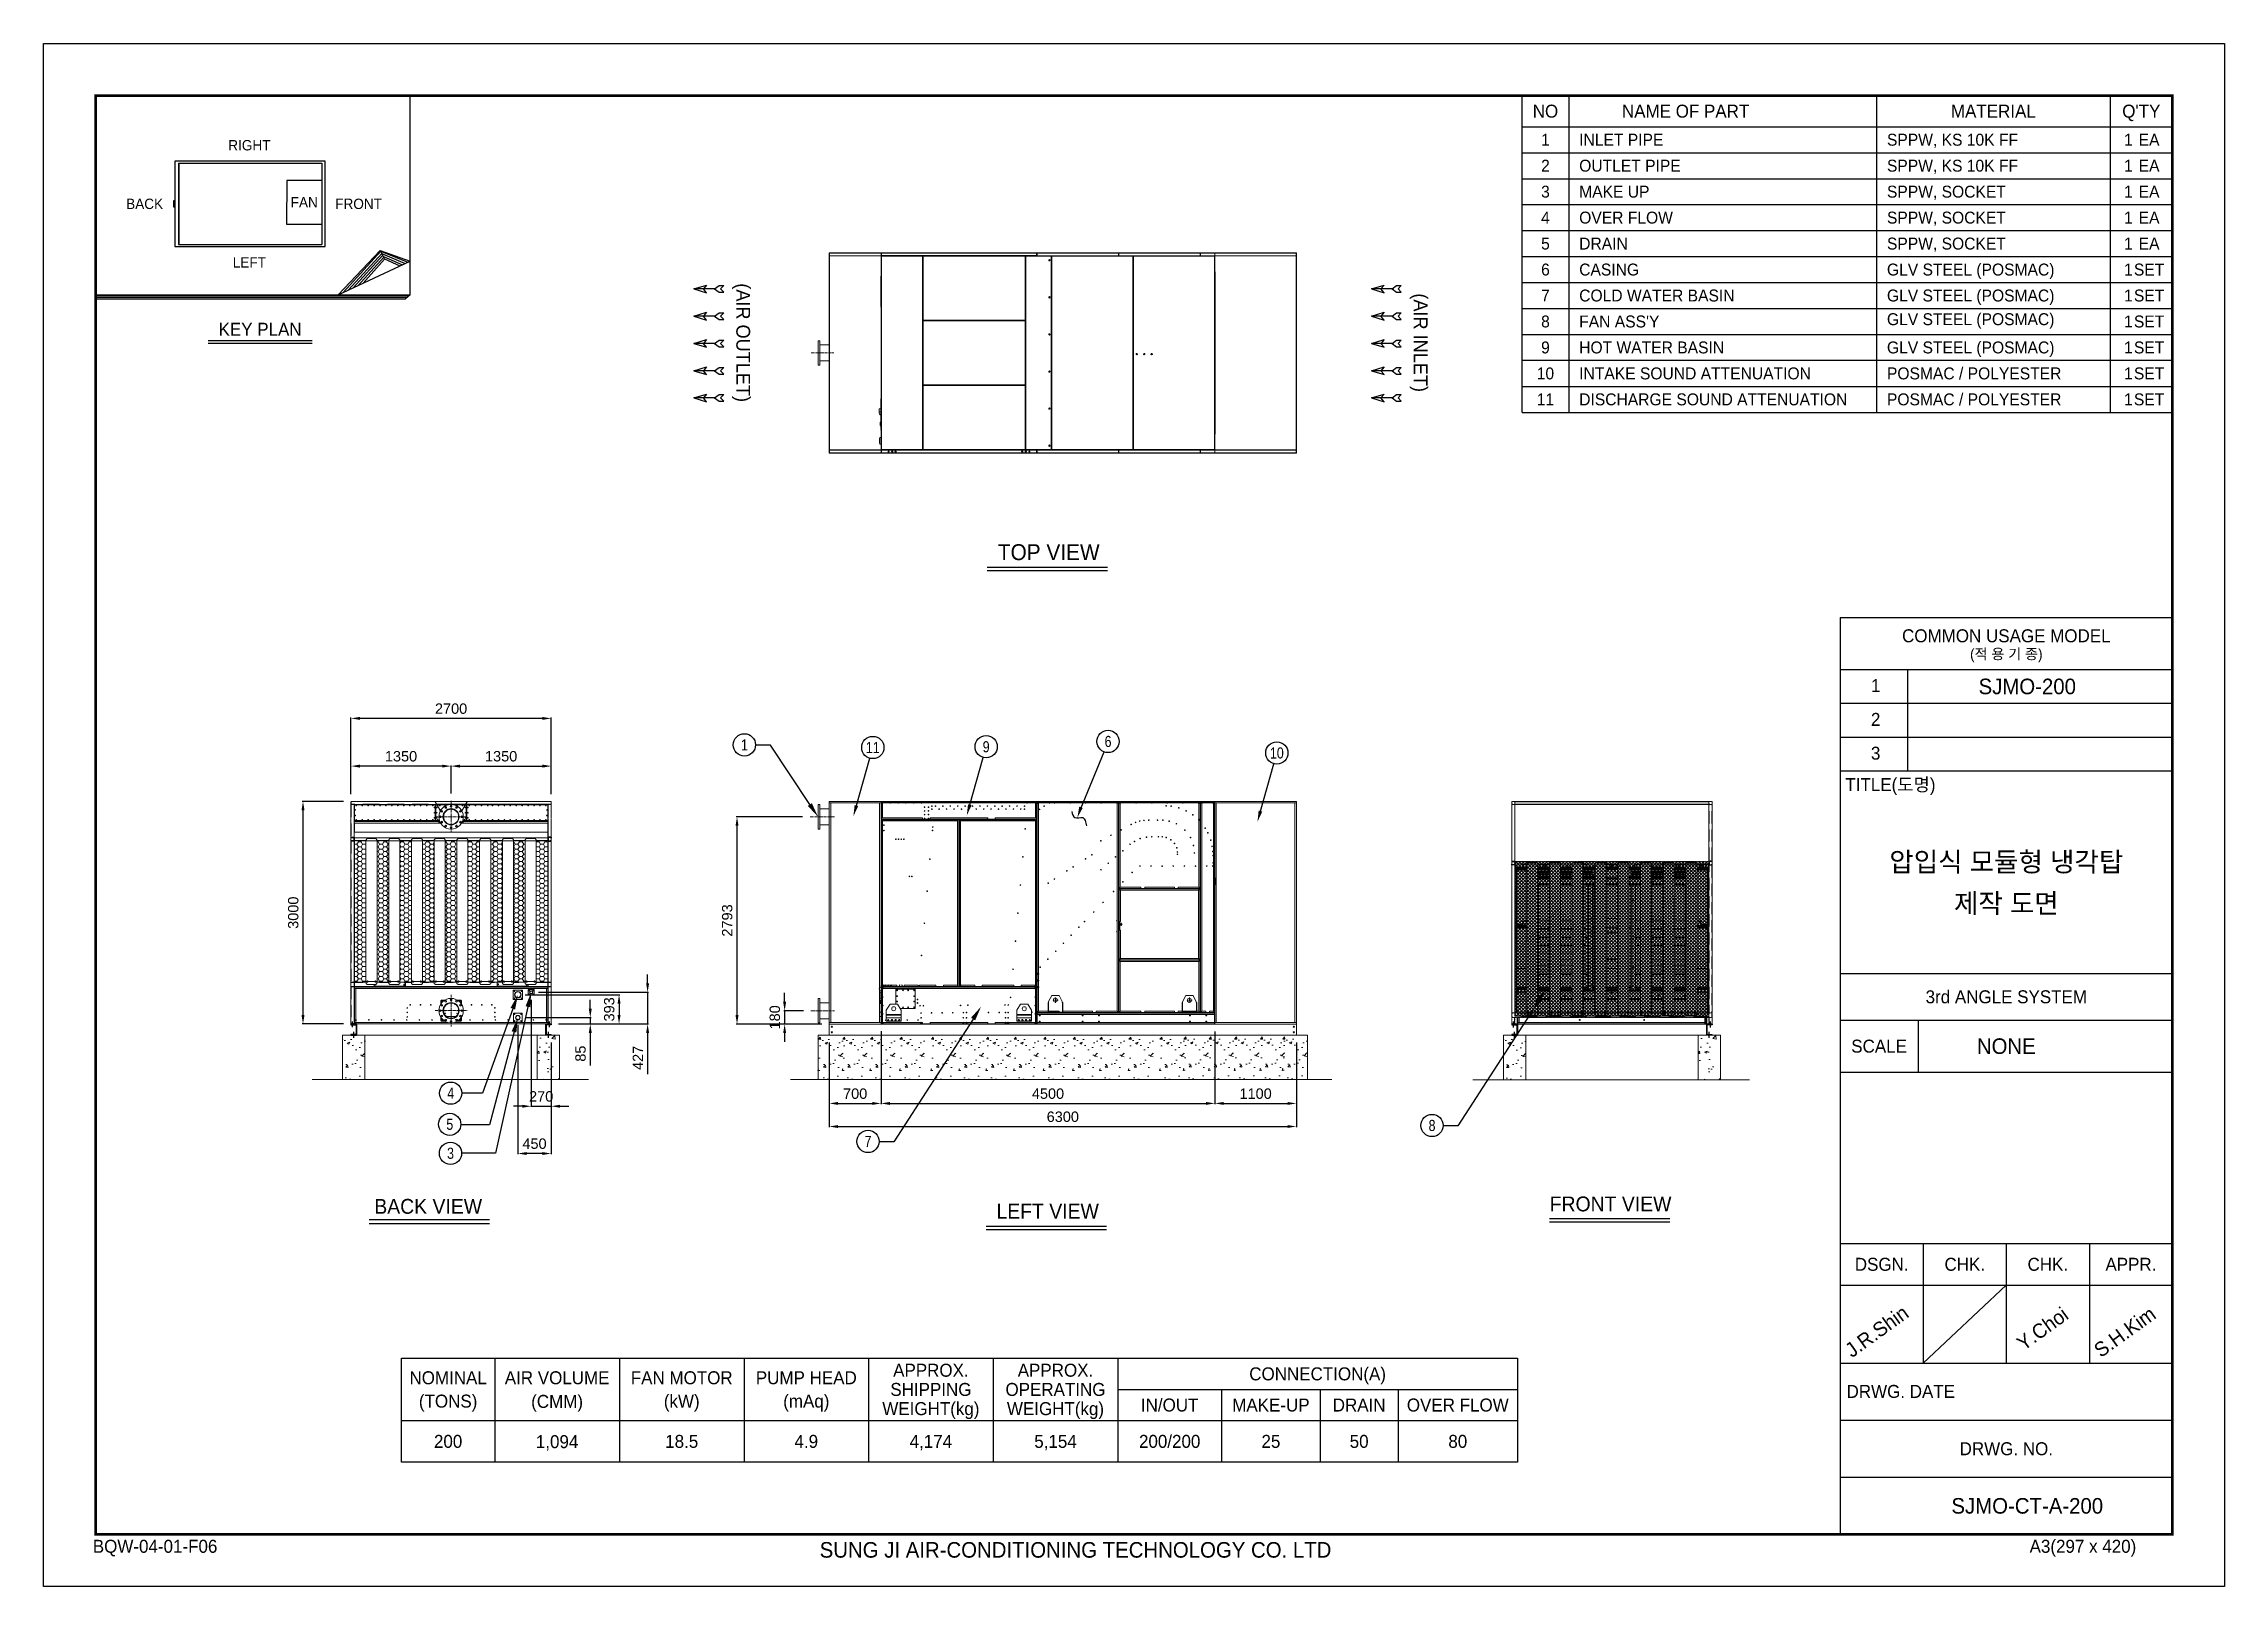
# Model space of a CAD drawing. Header units: millimetres. Extents: x -17070 to 48118, y -291348 to 33238.
# Drawn here: x 18710 to 48118, y 12443 to 33238 of the extents above.
import ezdxf
from ezdxf import colors
from ezdxf.entities.mleader import LeaderData, LeaderLine
from ezdxf.enums import TextEntityAlignment as Align
from ezdxf.math import Vec2, Vec3

# ---------------------------------------------------------------- set-up
doc = ezdxf.new("R2010")
doc.units = ezdxf.units.MM
for name, pattern in [('CENTER', [2, 1.25, -0.25, 0.25, -0.25]), ('CENTERX2', [4, 2.5, -0.5, 0.5, -0.5]), ('DASHDOT', [18.5, 12, -3, 0.5, -3]), ('DASHED', [15, 12, -3]), ('HIDDEN', [0.375, 0.25, -0.125]), ('HIDDENX2', [0.75, 0.5, -0.25])]:
    doc.linetypes.add(name, pattern=pattern)
for name, color, linetype in [('3', 7, 'Continuous'), ('center', 1, 'CENTER'), ('HIDD', 2, 'HIDDENX2'), ('냉각탑', 4, 'Continuous'), ('냉각탑_box', 1, 'Continuous'), ('냉각탑_dim', 1, 'Continuous'), ('냉각탑_form', 1, 'Continuous'), ('냉각탑_text', 3, 'Continuous'), ('냉각탑_기초', 23, 'Continuous')]:
    doc.layers.add(name, color=color, linetype=linetype)
doc.styles.get("Standard").update_dxf_attribs({"font": 'arial.ttf'})
doc.styles.add('돋움', font='Dotum.ttf')
doc.dimstyles.new('1.40', dxfattribs={"dimscale": 20, "dimtxt": 1.5, "dimasz": 1, "dimexe": 0.5, "dimexo": 0.5, "dimgap": 0.5, "dimtad": 1, "dimdec": 0, "dimzin": 0, "dimdsep": 46, "dimtxsty": 'Standard', "dimcen": 0, "dimclrd": 2, "dimclre": 2, "dimclrt": 3, "dimadec": 0, "dimazin": 0, "dimtfac": 1, "dimtdec": 0, "dimtmove": 0, "dimatfit": 0, "dimfxl": 1, "dimtolj": 1, "dimtzin": 0, "dimlwd": -1, "dimlwe": -1, "dimarcsym": 0})

msp = doc.modelspace()

# ---------------------------------------------------------------- texts
at = {"layer": '냉각탑_form', "style": '돋움'}
for s, height, p in [('COMMON USAGE MODEL', 175.043, (45176.9, 25256.5)), ('(적 용 기 종)', 140.03, (45176.9, 25011.5)), ('3rd ANGLE SYSTEM', 175.043, (45176.9, 20390.4)), ('SCALE', 175.04, (43461.5, 19725.2)), ('DSGN.', 175.04, (43496.5, 16784.5)), ('CHK.', 175.04, (44616.8, 16784.5)), ('CHK.', 175.04, (45737, 16784.5)), ('APPR.', 175.04, (46857.3, 16784.5)), ('DRWG. NO.', 175.04, (45176.9, 14298.9))]:
    msp.add_text(s, height=height, dxfattribs=at).set_placement(p, align=Align.MIDDLE_CENTER)
for s, height, p in [('1', 175, (43351.5, 24497.3)), ('2', 175, (43351.5, 24042.2)), ('3', 175, (43351.5, 23587.1)), ('TITLE(도명)', 175.04, (43006.7, 23163.3)), ('DRWG. DATE', 175.04, (43022.6, 14983.5)), ('BQW-04-01-F06', 175.043, (19373.8, 12896)), ('SUNG JI AIR-CONDITIONING TECHNOLOGY CO. LTD', 210.051, (29175.3, 12830.4)), ('A3(297 x 420)', 175.043, (45491, 12896))]:
    msp.add_text(s, height=height, dxfattribs=at).set_placement(p)
at = {"layer": '냉각탑_text', "style": '돋움'}
for s, height, p in [('NO', 175, (38962.4, 32328.3)), ('NAME OF PART', 175, (40852.4, 32328.3)), ('MATERIAL', 175, (45002.4, 32328.3)), ("Q'TY", 175, (46997.4, 32328.3)), ('RIGHT', 140, (21485.2, 31868.9)), ('1', 161, (38962.4, 31943.3)), ('1', 161, (46822.4, 31943.3)), ('EA', 161, (47102.4, 31943.3)), ('2', 161, (38962.4, 31593.3)), ('1', 161, (46822.4, 31593.3)), ('EA', 161, (47102.4, 31593.3)), ('3', 161, (38962.4, 31243.3)), ('1', 161, (46822.4, 31243.3)), ('EA', 161, (47102.4, 31243.3)), ('BACK', 140, (20072.6, 31079.1)), ('FAN', 140, (22224.9, 31100.5)), ('FRONT', 140, (22957.9, 31079.1)), ('4', 161, (38962.4, 30893.3)), ('1', 161, (46822.4, 30893.3)), ('EA', 161, (47102.4, 30893.3)), ('5', 161, (38962.4, 30543.3)), ('1', 161, (46822.4, 30543.3)), ('EA', 161, (47102.4, 30543.3)), ('LEFT', 140, (21485.2, 30290.1)), ('6', 161, (38962.4, 30193.3)), ('1', 161, (46822.4, 30193.3)), ('SET', 161, (47102.4, 30193.3)), ('7', 161, (38962.4, 29843.3)), ('1', 161, (46822.4, 29843.3)), ('SET', 161, (47102.4, 29843.3)), ('KEY PLAN', 175, (21629.6, 29388.3)), ('8', 161, (38962.4, 29493.3)), ('1', 161, (46822.4, 29493.3)), ('SET', 161, (47102.4, 29493.3)), ('9', 161, (38962.4, 29143.3)), ('1', 161, (46822.4, 29143.3)), ('SET', 161, (47102.4, 29143.3)), ('10', 161, (38962.4, 28793.3)), ('1', 161, (46822.4, 28793.3)), ('SET', 161, (47102.4, 28793.3)), ('SET', 161, (47102.4, 28443.3)), ('11', 161, (38962.4, 28443.3)), ('1', 161, (46822.4, 28443.3)), ('TOP VIEW', 214.63, (32264.3, 26383.8)), ('SJMO-200', 210.05, (45459.5, 24573.9)), ('압입식 모듈형 냉각탑', 262.5, (45176.9, 22210.4)), ('제작 도면', 262.5, (45176.9, 21650.4)), ('NONE', 210.05, (45176.9, 19725.2)), ('BACK VIEW', 199.97, (23896.4, 17565.7)), ('FRONT VIEW', 199.97, (39840.3, 17598.4)), ('LEFT VIEW', 199.97, (32249.8, 17500.7)), ('NOMINAL', 175, (24165.2, 15255.4)), ('AIR VOLUME', 175, (25635.2, 15255.4)), ('FAN MOTOR', 175, (27315.2, 15255.4)), ('PUMP HEAD', 175, (28995.2, 15255.4)), ('APPROX.', 175, (30675.2, 15356.9)), ('APPROX.', 175, (32355.2, 15356.9)), ('CONNECTION(A)', 175, (35890.2, 15307.9)), ('(TONS)', 175, (24165.2, 14940.4)), ('(CMM)', 175, (25634.7, 14936.6)), ('(kW)', 175, (27315.2, 14940.4)), ('(mAq)', 175, (28995.2, 14940.4)), ('SHIPPING', 175, (30675.2, 15097.9)), ('OPERATING', 175, (32355.2, 15097.9)), ('WEIGHT(kg)', 175, (30675.2, 14838.9)), ('WEIGHT(kg)', 175, (32355.2, 14838.9)), ('IN/OUT', 175, (33895.2, 14887.9)), ('MAKE-UP', 175, (35260.2, 14887.9)), ('DRAIN', 175, (36450.2, 14887.9)), ('OVER FLOW', 175, (37780.2, 14887.9)), ('200', 175, (24165.2, 14397.9)), ('1,094', 175, (25634.7, 14394.1)), ('18.5', 175, (27315.2, 14397.9)), ('4.9', 175, (28995.2, 14397.9)), ('4,174', 175, (30675.2, 14397.9)), ('5,154', 175, (32355.2, 14397.9)), ('200/200', 175, (33895.2, 14397.9)), ('25', 175, (35260.2, 14397.9)), ('50', 175, (36450.2, 14397.9)), ('80', 175, (37780.2, 14397.9)), ('SJMO-CT-A-200', 210.051, (45459.5, 13528.7))]:
    msp.add_text(s, height=height, dxfattribs=at).set_placement(p, align=Align.MIDDLE_CENTER)
for s, p in [('INLET PIPE', (39417.4, 31943.3)), ('SPPW, KS 10K FF', (43567.4, 31943.3)), ('OUTLET PIPE', (39417.4, 31593.3)), ('SPPW, KS 10K FF', (43567.4, 31593.3)), ('MAKE UP', (39417.4, 31243.3)), ('SPPW, SOCKET', (43567.4, 31243.3)), ('OVER FLOW', (39417.4, 30893.3)), ('SPPW, SOCKET', (43567.4, 30893.3)), ('DRAIN', (39417.4, 30543.3)), ('SPPW, SOCKET', (43567.4, 30543.3)), ('CASING', (39417.4, 30193.3)), ('GLV STEEL (POSMAC)', (43567.4, 30193.3)), ('COLD WATER BASIN', (39417.4, 29843.3)), ('GLV STEEL (POSMAC)', (43567.4, 29843.3)), ("FAN ASS'Y", (39417.4, 29493.3)), ('GLV STEEL (POSMAC)', (43567.4, 29524.1)), ('HOT WATER BASIN', (39417.4, 29143.3)), ('GLV STEEL (POSMAC)', (43567.4, 29143.3)), ('INTAKE SOUND ATTENUATION', (39417.4, 28793.3)), ('POSMAC / POLYESTER', (43567.4, 28793.3)), ('DISCHARGE SOUND ATTENUATION', (39417.4, 28443.3)), ('POSMAC / POLYESTER', (43567.4, 28443.3))]:
    msp.add_text(s, height=161, dxfattribs=at).set_placement(p, align=Align.MIDDLE_LEFT)
for s, p in [('(AIR OUTLET)', (28144.6, 29207.6)), ('(AIR INLET)', (37280.5, 29207.6))]:
    msp.add_text(s, height=186.667, rotation=270, dxfattribs=at).set_placement(p, align=Align.MIDDLE_CENTER)
at = {"layer": '냉각탑_text', "width": 0.8}
for s, p in [('1', (28160.7, 23786.2)), ('11', (29891.7, 23750.9)), ('9', (31420.5, 23761)), ('6', (33064.4, 23832.5)), ('10', (35340.3, 23677.1)), ('4', (24200.1, 19091.4)), ('5', (24187.3, 18671.9)), ('8', (37433.1, 18656.1)), ('3', (24197.5, 18281.3)), ('7', (29827.6, 18440.7))]:
    msp.add_text(s, height=150, dxfattribs=at).set_placement(p, align=Align.MIDDLE_CENTER)
at = {"layer": '냉각탑_text', "style": '돋움'}
for s, p in [('J.R.Shin', (43094.7, 15518.3)), ('Y.Choi', (45410, 15611.7)), ('S.H.Kim', (46451.2, 15518.3))]:
    msp.add_text(s, height=196.05, rotation=35.81856, dxfattribs=at).set_placement(p)

# ---------------------------------------------------------------- blocks, each defined once
blk = doc.blocks.new('화살표 IN OUT')
at = {"layer": '냉각탑_dim'}
for p, q in [((-323, 43), (-384, 43)), ((-343, 0), (-384, 43)), ((-384, -43), (-343, 0)), ((-266, 0), (-323, 43)), ((-266, 0), (-323, -43)), ((-266, 0), (0, 0)), ((-163, 50), (-122, 0)), ((0, 0), (-163, 50)), ((-163, -50), (-122, 0)), ((0, 0), (-163, -50)), ((-323, -43), (-384, -43))]:
    blk.add_line(p, q, dxfattribs=at)
blk = doc.blocks.new('*D763')
at = {"color": 2, "transparency": 16777216}
for p, q in [((22855, 23124), (22855, 24153)), ((25435, 24143), (22975, 24143)), ((25555, 23124), (25555, 24153))]:
    blk.add_line(p, q, dxfattribs=at)
for points in [[(22975, 24163), (22975, 24123), (22855, 24143)], [(25435, 24163), (25435, 24123), (25555, 24143)]]:
    blk.add_solid(points, dxfattribs=at)
at = {"layer": 'Defpoints', "color": 0, "transparency": 16777216}
for p in [(22855, 24143), (22855, 23024), (25555, 23024)]:
    blk.add_point(p, dxfattribs=at)
at = {"color": 3, "lineweight": 5, "transparency": 16777216, "insert": (24205, 24274), "char_height": 140, "attachment_point": 5}
blk.add_mtext('\\A1;2700', dxfattribs=at)
blk = doc.blocks.new('*D764')
at = {"color": 2, "transparency": 16777216}
for p, q in [((22755, 23024), (22198, 23024)), ((22208, 22904), (22208, 20144)), ((22755, 20024), (22198, 20024))]:
    blk.add_line(p, q, dxfattribs=at)
for points in [[(22188, 22904), (22228, 22904), (22208, 23024)], [(22188, 20144), (22228, 20144), (22208, 20024)]]:
    blk.add_solid(points, dxfattribs=at)
at = {"layer": 'Defpoints', "color": 0, "transparency": 16777216}
for p in [(22855, 23024), (22208, 20024), (22855, 20024)]:
    blk.add_point(p, dxfattribs=at)
at = {"color": 3, "lineweight": 5, "transparency": 16777216, "insert": (22077, 21524), "char_height": 140, "attachment_point": 5, "rotation": 90}
blk.add_mtext('\\A1;3000', dxfattribs=at)
blk = doc.blocks.new('*D765')
at = {"color": 2, "transparency": 16777216}
for p, q in [((29304, 19774), (29304, 18943)), ((30004, 19926), (30004, 18943)), ((29424, 18953), (29884, 18953))]:
    blk.add_line(p, q, dxfattribs=at)
for points in [[(29424, 18973), (29424, 18933), (29304, 18953)], [(29884, 18973), (29884, 18933), (30004, 18953)]]:
    blk.add_solid(points, dxfattribs=at)
at = {"layer": 'Defpoints', "color": 0, "transparency": 16777216}
for p in [(30004, 20026), (29304, 19874), (30004, 18953)]:
    blk.add_point(p, dxfattribs=at)
at = {"color": 3, "lineweight": 5, "transparency": 16777216, "insert": (29654, 19084), "char_height": 140, "attachment_point": 5}
blk.add_mtext('\\A1;700', dxfattribs=at)
blk = doc.blocks.new('*D766')
at = {"color": 2, "transparency": 16777216}
for p, q in [((30004, 19923), (30004, 18943)), ((34504, 19923), (34504, 18943)), ((30124, 18953), (34384, 18953))]:
    blk.add_line(p, q, dxfattribs=at)
for points in [[(30124, 18973), (30124, 18933), (30004, 18953)], [(34384, 18973), (34384, 18933), (34504, 18953)]]:
    blk.add_solid(points, dxfattribs=at)
at = {"layer": 'Defpoints', "color": 0, "transparency": 16777216}
for p in [(30004, 20023), (34504, 20023), (34504, 18953)]:
    blk.add_point(p, dxfattribs=at)
at = {"color": 3, "lineweight": 5, "transparency": 16777216, "insert": (32254, 19084), "char_height": 140, "attachment_point": 5}
blk.add_mtext('\\A1;4500', dxfattribs=at)
blk = doc.blocks.new('*D767')
at = {"color": 2, "transparency": 16777216}
for p, q in [((34504, 19774), (34504, 18943)), ((35604, 19774), (35604, 18943)), ((34624, 18953), (35484, 18953))]:
    blk.add_line(p, q, dxfattribs=at)
for points in [[(34624, 18973), (34624, 18933), (34504, 18953)], [(35484, 18973), (35484, 18933), (35604, 18953)]]:
    blk.add_solid(points, dxfattribs=at)
at = {"layer": 'Defpoints', "color": 0, "transparency": 16777216}
for p in [(34504, 19874), (35604, 19874), (35604, 18953)]:
    blk.add_point(p, dxfattribs=at)
at = {"color": 3, "lineweight": 5, "transparency": 16777216, "insert": (35054, 19084), "char_height": 140, "attachment_point": 5}
blk.add_mtext('\\A1;1100', dxfattribs=at)
blk = doc.blocks.new('*D768')
at = {"color": 2, "transparency": 16777216}
for p, q in [((28945, 22816), (28051, 22816)), ((28061, 20143), (28061, 22696)), ((29204, 20023), (28051, 20023))]:
    blk.add_line(p, q, dxfattribs=at)
for points in [[(28041, 22696), (28081, 22696), (28061, 22816)], [(28041, 20143), (28081, 20143), (28061, 20023)]]:
    blk.add_solid(points, dxfattribs=at)
at = {"layer": 'Defpoints', "color": 0, "transparency": 16777216}
for p in [(28061, 22816), (29045, 22816), (29304, 20023)]:
    blk.add_point(p, dxfattribs=at)
at = {"color": 3, "lineweight": 5, "transparency": 16777216, "insert": (27929, 21419), "char_height": 140, "attachment_point": 5, "rotation": 90}
blk.add_mtext('\\A1;2793', dxfattribs=at)
blk = doc.blocks.new('*D769')
at = {"color": 2, "transparency": 16777216}
for p, q in [((29304, 19774), (29304, 18632)), ((35604, 19774), (35604, 18632)), ((29424, 18642), (35484, 18642))]:
    blk.add_line(p, q, dxfattribs=at)
for points in [[(29424, 18662), (29424, 18622), (29304, 18642)], [(35484, 18662), (35484, 18622), (35604, 18642)]]:
    blk.add_solid(points, dxfattribs=at)
at = {"layer": 'Defpoints', "color": 0, "transparency": 16777216}
for p in [(29304, 19874), (35604, 19874), (35604, 18642)]:
    blk.add_point(p, dxfattribs=at)
at = {"color": 3, "lineweight": 5, "transparency": 16777216, "insert": (32454, 18773), "char_height": 140, "attachment_point": 5}
blk.add_mtext('\\A1;6300', dxfattribs=at)
blk = doc.blocks.new('*D770')
at = {"color": 2, "transparency": 16777216}
for p, q in [((28703, 20323), (28703, 20443)), ((28957, 20203), (28693, 20203)), ((29204, 20023), (28693, 20023)), ((28703, 20203), (28703, 20023)), ((28703, 19903), (28703, 19783))]:
    blk.add_line(p, q, dxfattribs=at)
for points in [[(28683, 20323), (28723, 20323), (28703, 20203)], [(28683, 19903), (28723, 19903), (28703, 20023)]]:
    blk.add_solid(points, dxfattribs=at)
at = {"layer": 'Defpoints', "color": 0, "transparency": 16777216}
for p in [(28703, 20023), (29057, 20203), (29304, 20023)]:
    blk.add_point(p, dxfattribs=at)
at = {"color": 3, "lineweight": 5, "transparency": 16777216, "insert": (28571, 20113), "char_height": 140, "attachment_point": 5, "rotation": 90}
blk.add_mtext('\\A1;180', dxfattribs=at)
blk = doc.blocks.new('*D771')
at = {"color": 2, "transparency": 16777216}
for p, q in [((22855, 23124), (22855, 23510)), ((24085, 23500), (22975, 23500)), ((24205, 23132), (24205, 23510))]:
    blk.add_line(p, q, dxfattribs=at)
for points in [[(22975, 23520), (22975, 23480), (22855, 23500)], [(24085, 23520), (24085, 23480), (24205, 23500)]]:
    blk.add_solid(points, dxfattribs=at)
at = {"layer": 'Defpoints', "color": 0, "transparency": 16777216}
for p in [(22855, 23500), (22855, 23024), (24205, 23032)]:
    blk.add_point(p, dxfattribs=at)
at = {"color": 3, "lineweight": 5, "transparency": 16777216, "insert": (23530, 23632), "char_height": 140, "attachment_point": 5}
blk.add_mtext('\\A1;1350', dxfattribs=at)
blk = doc.blocks.new('*D772')
at = {"color": 2, "transparency": 16777216}
for p, q in [((24205, 23132), (24205, 23510)), ((24325, 23500), (25435, 23500)), ((25555, 23124), (25555, 23510))]:
    blk.add_line(p, q, dxfattribs=at)
for points in [[(24325, 23520), (24325, 23480), (24205, 23500)], [(25435, 23520), (25435, 23480), (25555, 23500)]]:
    blk.add_solid(points, dxfattribs=at)
at = {"layer": 'Defpoints', "color": 0, "transparency": 16777216}
for p in [(25555, 23500), (24205, 23032), (25555, 23024)]:
    blk.add_point(p, dxfattribs=at)
at = {"color": 3, "lineweight": 5, "transparency": 16777216, "insert": (24880, 23632), "char_height": 140, "attachment_point": 5}
blk.add_mtext('\\A1;1350', dxfattribs=at)
blk = doc.blocks.new('*D773')
at = {"color": 2, "transparency": 16777216}
for p, q in [((26855, 20571), (26855, 20691)), ((25385, 20451), (26865, 20451)), ((26855, 20451), (26855, 20024)), ((25655, 20024), (26865, 20024)), ((26855, 19904), (26855, 19349))]:
    blk.add_line(p, q, dxfattribs=at)
for points in [[(26835, 20571), (26875, 20571), (26855, 20451)], [(26835, 19904), (26875, 19904), (26855, 20024)]]:
    blk.add_solid(points, dxfattribs=at)
at = {"layer": 'Defpoints', "color": 0, "transparency": 16777216}
for p in [(25285, 20451), (25555, 20024), (26855, 20024)]:
    blk.add_point(p, dxfattribs=at)
at = {"color": 3, "lineweight": 5, "transparency": 16777216, "insert": (26725, 19567), "char_height": 140, "attachment_point": 5, "rotation": 90}
blk.add_mtext('\\A1;427', dxfattribs=at)
blk = doc.blocks.new('*D774')
at = {"color": 2, "transparency": 16777216}
for p, q in [((25285, 20351), (25285, 18905)), ((25555, 19774), (25555, 18905)), ((25165, 18915), (25045, 18915)), ((25285, 18915), (25555, 18915)), ((25675, 18915), (25795, 18915))]:
    blk.add_line(p, q, dxfattribs=at)
for points in [[(25165, 18935), (25165, 18895), (25285, 18915)], [(25675, 18935), (25675, 18895), (25555, 18915)]]:
    blk.add_solid(points, dxfattribs=at)
at = {"layer": 'Defpoints', "color": 0, "transparency": 16777216}
for p in [(25285, 20451), (25555, 19874), (25555, 18915)]:
    blk.add_point(p, dxfattribs=at)
at = {"color": 3, "lineweight": 5, "transparency": 16777216, "insert": (25420, 19047), "char_height": 140, "attachment_point": 5}
blk.add_mtext('\\A1;270', dxfattribs=at)
blk = doc.blocks.new('*D775')
at = {"color": 2, "transparency": 16777216}
for p, q in [((26082, 20230), (26082, 20350)), ((25205, 20110), (26092, 20110)), ((25655, 20024), (26092, 20024)), ((26082, 20110), (26082, 20024)), ((26082, 19904), (26082, 19463))]:
    blk.add_line(p, q, dxfattribs=at)
for points in [[(26062, 20230), (26102, 20230), (26082, 20110)], [(26062, 19904), (26102, 19904), (26082, 20024)]]:
    blk.add_solid(points, dxfattribs=at)
at = {"layer": 'Defpoints', "color": 0, "transparency": 16777216}
for p in [(25105, 20110), (25555, 20024), (26082, 20024)]:
    blk.add_point(p, dxfattribs=at)
at = {"color": 3, "lineweight": 5, "transparency": 16777216, "insert": (25951, 19624), "char_height": 140, "attachment_point": 5, "rotation": 90}
blk.add_mtext('\\A1;85', dxfattribs=at)
blk = doc.blocks.new('*D776')
at = {"color": 2, "transparency": 16777216}
for p, q in [((25205, 20418), (26480, 20418)), ((26470, 20298), (26470, 20144)), ((25655, 20024), (26480, 20024))]:
    blk.add_line(p, q, dxfattribs=at)
for points in [[(26450, 20298), (26490, 20298), (26470, 20418)], [(26450, 20144), (26490, 20144), (26470, 20024)]]:
    blk.add_solid(points, dxfattribs=at)
at = {"layer": 'Defpoints', "color": 0, "transparency": 16777216}
for p in [(25105, 20418), (25555, 20024), (26470, 20024)]:
    blk.add_point(p, dxfattribs=at)
at = {"color": 3, "lineweight": 5, "transparency": 16777216, "insert": (26338, 20221), "char_height": 140, "attachment_point": 5, "rotation": 90}
blk.add_mtext('\\A1;393', dxfattribs=at)
blk = doc.blocks.new('*D777')
at = {"color": 2, "transparency": 16777216}
for p, q in [((25105, 20010), (25105, 18268)), ((25555, 19774), (25555, 18268)), ((25435, 18278), (25225, 18278))]:
    blk.add_line(p, q, dxfattribs=at)
for points in [[(25225, 18298), (25225, 18258), (25105, 18278)], [(25435, 18298), (25435, 18258), (25555, 18278)]]:
    blk.add_solid(points, dxfattribs=at)
at = {"layer": 'Defpoints', "color": 0, "transparency": 16777216}
for p in [(25105, 20110), (25555, 19874), (25105, 18278)]:
    blk.add_point(p, dxfattribs=at)
at = {"color": 3, "lineweight": 5, "transparency": 16777216, "insert": (25330, 18410), "char_height": 140, "attachment_point": 5}
blk.add_mtext('\\A1;450', dxfattribs=at)
blk = doc.blocks.new('457536')
at = {"color": 7, "lineweight": 5}
for p, q in [((114592.520962, 89152.297332), (114550.020962, 89069.297332)), ((114692.520962, 89152.297332), (114592.520962, 89152.297332)), ((114735.020962, 89069.297332), (114692.520962, 89152.297332)), ((114542.520962, 89059.297332), (114542.520962, 88929.797332)), ((114550.020962, 88922.297332), (114735.020962, 88922.297332)), ((114742.520962, 88929.797332), (114742.520962, 89059.297332))]:
    blk.add_line(p, q, dxfattribs=at)
at = {"color": 7, "linetype": 'DASHDOT', "lineweight": 5}
for p, q in [((114642.520962, 89126.047332), (114642.520962, 89054.547332)), ((114678.270962, 89090.297332), (114606.770962, 89090.297332))]:
    blk.add_line(p, q, dxfattribs=at)
at = {"color": 7, "lineweight": 5, "ltscale": 0.09375}
for p, q in [((114542.520962, 89059.297332), (114550.020962, 89059.297332)), ((114550.020962, 88929.797332), (114542.520962, 88929.797332)), ((114550.020962, 88922.297332), (114550.020962, 88929.797332)), ((114742.520962, 89059.297332), (114735.020962, 89059.297332)), ((114735.020962, 88929.797332), (114742.520962, 88929.797332)), ((114735.020962, 88922.297332), (114735.020962, 88929.797332))]:
    blk.add_line(p, q, dxfattribs=at)
at = {"color": 7, "linetype": 'DASHED', "lineweight": 5}
for p, q in [((114548.520962, 89059.297332), (114548.520962, 88929.797332)), ((114550.020962, 88928.297332), (114735.020962, 88928.297332)), ((114736.520962, 88929.797332), (114736.520962, 89059.297332))]:
    blk.add_line(p, q, dxfattribs=at)
at = {"color": 7, "lineweight": 5, "ltscale": 0.125}
for p, q in [((114550.020962, 89059.297332), (114550.020962, 89069.297332)), ((114735.020962, 89069.297332), (114735.020962, 89059.297332))]:
    blk.add_line(p, q, dxfattribs=at)
at = {"color": 7, "linetype": 'DASHED', "lineweight": 5, "ltscale": 0.075}
for p, q in [((114558.520962, 88928.297332), (114558.520962, 88922.297332)), ((114576.520962, 88928.297332), (114576.520962, 88922.297332)), ((114608.520962, 88928.297332), (114608.520962, 88922.297332)), ((114626.520962, 88928.297332), (114626.520962, 88922.297332)), ((114658.520962, 88928.297332), (114658.520962, 88922.297332)), ((114676.520962, 88928.297332), (114676.520962, 88922.297332)), ((114708.520962, 88928.297332), (114708.520962, 88922.297332)), ((114726.520962, 88928.297332), (114726.520962, 88922.297332))]:
    blk.add_line(p, q, dxfattribs=at)
at = {"color": 7, "lineweight": 5}
blk.add_circle((114642.520962, 89090.297332), 27.5, dxfattribs=at)
blk = doc.blocks.new('1')
at = {"color": 7, "lineweight": 20, "ltscale": 0.091667}
for p, q in [((29154, 22981), (29154, 22816)), ((29154, 22816), (29154, 22651)), ((29154, 20203), (29154, 20038))]:
    blk.add_line(p, q, dxfattribs=at)
at = {"color": 7, "lineweight": 20, "ltscale": 0.012222}
for p, q in [((29176, 22981), (29154, 22981)), ((29176, 22651), (29154, 22651)), ((29176, 20368), (29154, 20368)), ((29176, 20038), (29154, 20038))]:
    blk.add_line(p, q, dxfattribs=at)
at = {"color": 7, "lineweight": 20, "ltscale": 0.171052}
for p, q in [((29154, 22981), (29154, 22673)), ((29154, 20368), (29154, 20060))]:
    blk.add_line(p, q, dxfattribs=at)
at = {"lineweight": 5}
for p, q in [((29176, 22981), (29176, 22651)), ((29176, 20368), (29176, 20038))]:
    blk.add_line(p, q, dxfattribs=at)
at = {"color": 0, "lineweight": 20}
for p, q in [((30004, 23023), (29304, 23023)), ((29304, 20023), (29304, 23023)), ((30004, 23003), (29304, 23003)), ((29324, 20043), (29324, 23003)), ((30007, 23023), (30004, 23023)), ((34502, 23023), (35604, 23023)), ((34504, 23003), (35604, 23003)), ((35584, 20043), (35584, 23003)), ((35604, 20023), (35604, 23023)), ((30004, 20043), (29304, 20043)), ((29304, 19874), (29304, 20023)), ((30007, 20023), (29304, 20023)), ((30007, 20023), (30004, 20023)), ((32100, 20023), (32108, 20023)), ((34499, 20023), (35604, 20023)), ((34504, 20043), (35604, 20043)), ((34504, 20023), (34504, 20027)), ((35604, 19874), (35604, 20023)), ((35604, 19874), (29304, 19874))]:
    blk.add_line(p, q, dxfattribs=at)
at = {"color": 7, "lineweight": 20}
for p, q in [((29984, 20043), (29984, 23003)), ((30007, 23023), (32100, 23023)), ((30007, 23019), (32100, 23019)), ((31965, 23003), (30557, 23003)), ((32106, 23020), (32106, 20178)), ((33203, 23023), (32109, 23023)), ((32109, 23020), (32109, 20178)), ((33203, 23020), (32109, 23020)), ((32126, 22993), (32126, 20710)), ((33186, 20195), (33186, 22994)), ((33203, 20178), (33203, 23020)), ((33206, 20178), (33206, 23020)), ((33208, 23020), (33208, 21852)), ((34305, 23023), (33211, 23023)), ((34305, 23020), (33211, 23020)), ((33211, 23020), (33211, 21852)), ((33228, 22994), (33228, 21869)), ((34305, 21852), (34305, 23020)), ((34308, 21852), (34308, 23020)), ((34310, 23020), (34310, 20178)), ((34313, 23020), (34313, 20178)), ((34330, 22994), (34330, 20195)), ((34501, 20178), (34501, 23020)), ((34504, 20178), (34504, 23020)), ((34524, 20043), (34524, 23003)), ((30004, 20528), (30004, 22778)), ((32100, 22783), (30007, 22783)), ((30007, 20528), (30007, 22778)), ((30024, 22778), (30024, 20554)), ((30025, 22781), (31032, 22781)), ((30025, 22778), (31032, 22778)), ((30025, 22761), (31032, 22761)), ((31034, 22778), (31034, 20528)), ((31051, 22778), (31051, 20528)), ((31054, 22778), (31054, 20528)), ((31056, 22778), (31056, 20528)), ((31059, 22778), (31059, 20528)), ((31076, 20528), (31076, 22778)), ((32082, 22781), (31077, 22781)), ((32082, 22778), (31077, 22778)), ((31077, 22761), (32082, 22761)), ((32084, 22778), (32084, 20528)), ((32101, 20528), (32101, 22778)), ((32104, 20528), (32104, 22778)), ((34484, 20195), (34484, 22184)), ((33211, 21849), (34305, 21849)), ((33211, 21844), (33211, 20890)), ((34302, 21847), (33214, 21847)), ((34302, 21844), (33214, 21844)), ((33214, 21844), (33214, 20890)), ((33231, 21827), (34285, 21827)), ((34285, 21827), (34285, 20907)), ((34302, 20890), (34302, 21844)), ((34305, 20890), (34305, 21844)), ((34305, 20885), (33211, 20885)), ((34305, 20882), (33211, 20882)), ((33214, 20890), (34302, 20890)), ((33214, 20887), (34302, 20887)), ((34285, 20907), (33231, 20907)), ((33228, 20865), (34288, 20865)), ((30007, 20523), (32100, 20523)), ((30007, 20519), (32100, 20519)), ((31032, 20525), (30025, 20525)), ((32073, 20503), (30035, 20503)), ((31077, 20525), (32082, 20525)), ((32100, 20023), (30007, 20023)), ((32100, 20023), (30007, 20023)), ((32108, 20174), (34504, 20174)), ((32108, 20173), (34504, 20173)), ((34499, 20023), (32108, 20023)), ((32109, 20175), (33203, 20175)), ((34499, 20173), (32110, 20173)), ((34499, 20168), (32110, 20168)), ((32110, 20153), (34499, 20153)), ((34499, 20043), (32110, 20043)), ((32110, 20027), (34499, 20027)), ((32110, 20023), (34499, 20023)), ((33211, 20175), (34305, 20175))]:
    blk.add_line(p, q, dxfattribs=at)
at = {"lineweight": 20}
for p, q in [((30004, 23019), (30004, 23023)), ((34504, 23021), (34504, 23023))]:
    blk.add_line(p, q, dxfattribs=at)
at = {"color": 7, "lineweight": 20, "ltscale": 0.001111}
for p, q in [((30006, 23019), (30004, 23019)), ((30007, 23003), (30007, 23001)), ((32104, 23019), (32102, 23019)), ((32104, 22984), (32106, 22984)), ((32104, 22981), (32106, 22981)), ((33206, 23020), (33208, 23020)), ((33208, 22986), (33206, 22986)), ((33208, 22983), (33206, 22983)), ((33206, 22978), (33208, 22978)), ((33206, 22978), (33208, 22978)), ((33206, 22976), (33208, 22976)), ((34308, 23020), (34310, 23020)), ((34310, 22986), (34308, 22986)), ((34310, 22983), (34308, 22983)), ((30004, 22786), (30006, 22786)), ((30007, 22805), (30007, 22803)), ((30553, 22783), (30553, 22781)), ((30565, 22783), (30565, 22781)), ((30568, 22781), (30568, 22783)), ((30570, 22781), (30570, 22783)), ((30572, 22783), (30572, 22781)), ((30668, 22783), (30668, 22781)), ((30670, 22781), (30670, 22783)), ((30672, 22781), (30672, 22783)), ((30717, 22781), (30717, 22783)), ((30719, 22781), (30719, 22783)), ((30721, 22783), (30721, 22781)), ((30723, 22783), (30723, 22781)), ((31054, 22777), (31056, 22777)), ((31054, 22750), (31056, 22750)), ((31054, 22747), (31056, 22747)), ((31056, 22729), (31054, 22729)), ((31949, 22783), (31949, 22781)), ((31951, 22781), (31951, 22783)), ((32102, 22786), (32104, 22786)), ((34308, 22224), (34310, 22224)), ((34308, 22177), (34310, 22177)), ((34310, 22176), (34308, 22176)), ((34310, 22174), (34308, 22174)), ((34310, 22174), (34308, 22174)), ((34310, 22171), (34308, 22171)), ((34310, 22135), (34308, 22135)), ((34310, 22132), (34308, 22132)), ((34310, 22018), (34308, 22018)), ((34308, 22006), (34310, 22006)), ((34308, 22005), (34310, 22005)), ((34308, 22003), (34310, 22003)), ((34310, 22001), (34308, 22001)), ((34308, 21996), (34310, 21996)), ((34310, 21995), (34308, 21995)), ((34310, 21895), (34308, 21895)), ((34507, 21981), (34505, 21981)), ((34507, 21981), (34505, 21981)), ((34505, 21911), (34507, 21911)), ((33593, 20885), (33593, 20887)), ((33598, 20885), (33598, 20887)), ((33613, 20887), (33613, 20885)), ((33673, 20885), (33673, 20887)), ((33689, 20887), (33689, 20885)), ((33693, 20887), (33693, 20885)), ((33206, 20854), (33208, 20854)), ((30006, 20519), (30004, 20519)), ((30007, 20503), (30007, 20501)), ((30153, 20523), (30153, 20525)), ((30242, 20523), (30242, 20525)), ((32104, 20519), (32102, 20519)), ((33206, 20479), (33208, 20479)), ((33206, 20475), (33208, 20475)), ((33206, 20459), (33208, 20459)), ((33208, 20369), (33206, 20369)), ((33208, 20354), (33206, 20354)), ((33208, 20349), (33206, 20349)), ((34310, 20483), (34308, 20483)), ((34310, 20481), (34308, 20481)), ((34308, 20479), (34310, 20479)), ((34308, 20475), (34310, 20475)), ((34308, 20459), (34310, 20459)), ((34310, 20369), (34308, 20369)), ((34310, 20354), (34308, 20354)), ((34310, 20349), (34308, 20349)), ((34310, 20349), (34308, 20349)), ((34310, 20344), (34308, 20344)), ((34308, 20334), (34310, 20334)), ((34308, 20329), (34310, 20329)), ((30004, 20026), (30006, 20026)), ((30007, 20045), (30007, 20043)), ((32102, 20026), (32104, 20026)), ((34310, 20194), (34308, 20194)), ((34310, 20189), (34308, 20189))]:
    blk.add_line(p, q, dxfattribs=at)
at = {"color": 7, "lineweight": 20, "ltscale": 0.010278}
for p, q in [((30004, 23019), (30004, 23001)), ((30006, 23001), (30006, 23019)), ((32100, 23001), (32100, 23019)), ((32102, 23019), (32102, 23001)), ((32104, 23001), (32104, 23019)), ((30004, 22805), (30004, 22786)), ((30006, 22786), (30006, 22805)), ((30025, 22781), (30007, 22781)), ((30007, 22779), (30025, 22779)), ((30007, 22778), (30025, 22778)), ((31051, 22781), (31032, 22781)), ((31032, 22779), (31051, 22779)), ((31032, 22778), (31051, 22778)), ((31077, 22781), (31059, 22781)), ((31059, 22779), (31077, 22779)), ((31059, 22778), (31077, 22778)), ((32101, 22781), (32082, 22781)), ((32082, 22779), (32101, 22779)), ((32082, 22778), (32101, 22778)), ((32100, 22786), (32100, 22805)), ((32102, 22805), (32102, 22786)), ((32104, 22786), (32104, 22805)), ((30004, 20519), (30004, 20501)), ((30006, 20501), (30006, 20519)), ((30025, 20526), (30007, 20526)), ((30007, 20525), (30025, 20525)), ((31051, 20526), (31032, 20526)), ((31032, 20525), (31051, 20525)), ((31077, 20526), (31059, 20526)), ((31059, 20525), (31077, 20525)), ((32101, 20526), (32082, 20526)), ((32082, 20525), (32101, 20525)), ((32100, 20501), (32100, 20519)), ((32102, 20519), (32102, 20501)), ((32104, 20501), (32104, 20519)), ((30004, 20045), (30004, 20026)), ((30006, 20026), (30006, 20045)), ((32100, 20026), (32100, 20045)), ((32102, 20045), (32102, 20026)), ((32104, 20026), (32104, 20045))]:
    blk.add_line(p, q, dxfattribs=at)
at = {"color": 7, "lineweight": 20, "ltscale": 0.001944}
for p, q in [((30004, 23001), (30007, 23001)), ((30007, 23019), (30007, 23023)), ((32100, 23019), (32100, 23023)), ((32104, 23001), (32100, 23001)), ((30004, 22805), (30007, 22805)), ((30007, 22786), (30007, 22783)), ((32104, 22805), (32100, 22805)), ((32100, 22786), (32100, 22783)), ((30004, 20501), (30007, 20501)), ((30007, 20519), (30007, 20523)), ((32100, 20519), (32100, 20523)), ((32104, 20501), (32100, 20501)), ((30004, 20045), (30007, 20045)), ((30007, 20026), (30007, 20023)), ((32104, 20045), (32100, 20045)), ((32100, 20026), (32100, 20023))]:
    blk.add_line(p, q, dxfattribs=at)
at = {"color": 7, "lineweight": 20, "ltscale": 0.108889}
for p, q in [((30004, 23001), (30004, 22805)), ((30007, 23001), (30007, 22805)), ((32084, 23001), (32084, 22805)), ((32100, 22805), (32100, 23001)), ((32104, 22805), (32104, 23001))]:
    blk.add_line(p, q, dxfattribs=at)
at = {"color": 7, "lineweight": 20, "ltscale": 0.000833333}
for p, q in [((30007, 23019), (30006, 23019)), ((32100, 23019), (32102, 23019)), ((32106, 23021), (32106, 23020)), ((32109, 23023), (32107, 23023)), ((32107, 23020), (32107, 23021)), ((32107, 23021), (32109, 23021)), ((32109, 23020), (32107, 23020)), ((33204, 23023), (33203, 23023)), ((33203, 23020), (33203, 23021)), ((33203, 23021), (33204, 23021)), ((33203, 23020), (33204, 23020)), ((33204, 23021), (33204, 23020)), ((33206, 23020), (33206, 23021)), ((33208, 23021), (33208, 23020)), ((33211, 23023), (33209, 23023)), ((33209, 23021), (33211, 23021)), ((33209, 23020), (33209, 23021)), ((33211, 23020), (33209, 23020)), ((34306, 23023), (34305, 23023)), ((34305, 23020), (34305, 23021)), ((34305, 23021), (34306, 23021)), ((34305, 23020), (34306, 23020)), ((34305, 23020), (34306, 23020)), ((34306, 23021), (34306, 23020)), ((34308, 23020), (34308, 23021)), ((34310, 23021), (34310, 23020)), ((34313, 23023), (34311, 23023)), ((34311, 23020), (34311, 23021)), ((34311, 23021), (34313, 23021)), ((34313, 23020), (34311, 23020)), ((34311, 23020), (34313, 23020)), ((34502, 23023), (34501, 23023)), ((34501, 23020), (34501, 23021)), ((34501, 23021), (34502, 23021)), ((34501, 23020), (34502, 23020)), ((34502, 23021), (34502, 23020)), ((34504, 23020), (34504, 23021)), ((30007, 22786), (30006, 22786)), ((30007, 22778), (30007, 22779)), ((31051, 22778), (31051, 22779)), ((31059, 22778), (31059, 22779)), ((32100, 22786), (32102, 22786)), ((32101, 22778), (32101, 22779)), ((33208, 21852), (33208, 21850)), ((33209, 21850), (33209, 21852)), ((33211, 21850), (33209, 21850)), ((33209, 21849), (33211, 21849)), ((33211, 21845), (33211, 21844)), ((33214, 21847), (33212, 21847)), ((33212, 21845), (33214, 21845)), ((33212, 21844), (33212, 21845)), ((33214, 21844), (33212, 21844)), ((34303, 21847), (34302, 21847)), ((34302, 21845), (34303, 21845)), ((34302, 21844), (34302, 21845)), ((34302, 21844), (34303, 21844)), ((34303, 21845), (34303, 21844)), ((34305, 21852), (34305, 21850)), ((34306, 21850), (34305, 21850)), ((34305, 21849), (34306, 21849)), ((34305, 21844), (34305, 21845)), ((34306, 21852), (34306, 21850)), ((34308, 21850), (34308, 21852)), ((33208, 20883), (33208, 20882)), ((33211, 20885), (33209, 20885)), ((33209, 20882), (33209, 20883)), ((33209, 20883), (33211, 20883)), ((33211, 20890), (33211, 20888)), ((33212, 20888), (33212, 20890)), ((33214, 20888), (33212, 20888)), ((33212, 20887), (33214, 20887)), ((34302, 20890), (34302, 20888)), ((34303, 20888), (34302, 20888)), ((34302, 20887), (34303, 20887)), ((34303, 20890), (34303, 20888)), ((34305, 20888), (34305, 20890)), ((34306, 20885), (34305, 20885)), ((34305, 20883), (34306, 20883)), ((34306, 20883), (34306, 20882)), ((34308, 20882), (34308, 20883)), ((30007, 20519), (30006, 20519)), ((30007, 20528), (30007, 20526)), ((31051, 20528), (31051, 20526)), ((31059, 20528), (31059, 20526)), ((32100, 20519), (32102, 20519)), ((32101, 20528), (32101, 20526)), ((30007, 20026), (30006, 20026)), ((32100, 20026), (32102, 20026)), ((32106, 20178), (32106, 20176)), ((32107, 20176), (32107, 20178)), ((32109, 20176), (32107, 20176)), ((32107, 20175), (32109, 20175)), ((32109, 20168), (32110, 20168)), ((32109, 20027), (32110, 20027)), ((33203, 20178), (33203, 20176)), ((33204, 20176), (33203, 20176)), ((33203, 20175), (33204, 20175)), ((33204, 20178), (33204, 20176)), ((33206, 20176), (33206, 20178)), ((33208, 20178), (33208, 20176)), ((33209, 20176), (33209, 20178)), ((33211, 20176), (33209, 20176)), ((33209, 20175), (33211, 20175)), ((34306, 20176), (34305, 20176)), ((34305, 20175), (34306, 20175)), ((34306, 20178), (34306, 20176)), ((34308, 20176), (34308, 20178)), ((34310, 20178), (34310, 20176)), ((34311, 20176), (34311, 20178)), ((34313, 20176), (34311, 20176)), ((34311, 20175), (34313, 20175)), ((34500, 20168), (34499, 20168)), ((34500, 20027), (34499, 20027)), ((34501, 20178), (34501, 20176)), ((34502, 20176), (34501, 20176)), ((34501, 20175), (34502, 20175)), ((34502, 20178), (34502, 20176)), ((34504, 20176), (34504, 20178))]:
    blk.add_line(p, q, dxfattribs=at)
at = {"color": 7, "lineweight": 20, "ltscale": 0.009167}
for p, q in [((30007, 23019), (30007, 23003)), ((32084, 23001), (32100, 23001)), ((32100, 23003), (32100, 23019)), ((30024, 22805), (30007, 22805)), ((30007, 22803), (30007, 22786)), ((30564, 22803), (30564, 22786)), ((30664, 22803), (30664, 22786)), ((31444, 22803), (31444, 22786)), ((31544, 22803), (31544, 22786)), ((32084, 22805), (32100, 22805)), ((32100, 22786), (32100, 22803)), ((30007, 20519), (30007, 20503)), ((32100, 20503), (32100, 20519)), ((30007, 20043), (30007, 20026)), ((30564, 20043), (30564, 20026)), ((30664, 20043), (30664, 20026)), ((31444, 20043), (31444, 20026)), ((31544, 20043), (31544, 20026)), ((32100, 20026), (32100, 20043))]:
    blk.add_line(p, q, dxfattribs=at)
at = {"color": 7, "lineweight": 20, "ltscale": 0.003611}
blk.add_line((30014, 23003), (30007, 23003), dxfattribs=at)
at = {"color": 7, "lineweight": 20, "ltscale": 0.003723}
blk.add_line((30007, 23001), (30014, 23001), dxfattribs=at)
at = {"color": 7, "lineweight": 20, "ltscale": 0.104444}
blk.add_line((30024, 22805), (30024, 22993), dxfattribs=at)
at = {"color": 7, "lineweight": 20, "ltscale": 0.046667}
for p, q in [((30118, 23003), (30034, 23003)), ((30222, 23003), (30138, 23003)), ((30433, 23003), (30349, 23003)), ((30537, 23003), (30453, 23003))]:
    blk.add_line(p, q, dxfattribs=at)
at = {"color": 7, "lineweight": 20, "ltscale": 0.048333}
blk.add_line((30329, 23003), (30242, 23003), dxfattribs=at)
at = {"color": 7, "lineweight": 20, "ltscale": 0.063889}
blk.add_line((32100, 23003), (31985, 23003), dxfattribs=at)
at = {"color": 7, "lineweight": 20, "ltscale": 0.003944}
blk.add_line((32100, 23023), (32107, 23023), dxfattribs=at)
at = {"color": 7, "lineweight": 20, "ltscale": 0.003056}
blk.add_line((32100, 23020), (32106, 23020), dxfattribs=at)
at = {"color": 7, "lineweight": 20, "ltscale": 0.000888889}
for p, q in [((32106, 23021), (32107, 23021)), ((32106, 23020), (32107, 23020)), ((32107, 23023), (32107, 23021)), ((32109, 23023), (32109, 23021)), ((33203, 23023), (33203, 23021)), ((33204, 23023), (33204, 23021)), ((33206, 23021), (33204, 23021)), ((33206, 23020), (33204, 23020)), ((33208, 23021), (33209, 23021)), ((33208, 23020), (33209, 23020)), ((33209, 23023), (33209, 23021)), ((33211, 23023), (33211, 23021)), ((34305, 23023), (34305, 23021)), ((34306, 23023), (34306, 23021)), ((34308, 23021), (34306, 23021)), ((34308, 23020), (34306, 23020)), ((34310, 23021), (34311, 23021)), ((34310, 23020), (34311, 23020)), ((34311, 23023), (34311, 23021)), ((34313, 23023), (34313, 23021)), ((34501, 23023), (34501, 23021)), ((34502, 23023), (34502, 23021)), ((34504, 23021), (34502, 23021)), ((34504, 23020), (34502, 23020)), ((30007, 22781), (30007, 22779)), ((31032, 22778), (31034, 22778)), ((31051, 22779), (31051, 22781)), ((31059, 22781), (31059, 22779)), ((32101, 22779), (32101, 22781)), ((34504, 22297), (34505, 22297)), ((33208, 21852), (33209, 21852)), ((33208, 21850), (33209, 21850)), ((33209, 21849), (33209, 21850)), ((33211, 21849), (33211, 21850)), ((33211, 21845), (33212, 21845)), ((33211, 21844), (33212, 21844)), ((33212, 21847), (33212, 21845)), ((33214, 21847), (33214, 21845)), ((34302, 21847), (34302, 21845)), ((34303, 21847), (34303, 21845)), ((34305, 21845), (34303, 21845)), ((34305, 21844), (34303, 21844)), ((34305, 21849), (34305, 21850)), ((34308, 21852), (34306, 21852)), ((34308, 21850), (34306, 21850)), ((34306, 21849), (34306, 21850)), ((33208, 20883), (33209, 20883)), ((33208, 20882), (33209, 20882)), ((33209, 20885), (33209, 20883)), ((33211, 20890), (33212, 20890)), ((33211, 20888), (33212, 20888)), ((33212, 20887), (33212, 20888)), ((33214, 20887), (33214, 20888)), ((34302, 20887), (34302, 20888)), ((34305, 20890), (34303, 20890)), ((34303, 20887), (34303, 20888)), ((34305, 20888), (34303, 20888)), ((34305, 20885), (34305, 20883)), ((34306, 20885), (34306, 20883)), ((34308, 20883), (34306, 20883)), ((34308, 20882), (34306, 20882)), ((30007, 20526), (30007, 20525)), ((30025, 20528), (30024, 20528)), ((31034, 20528), (31032, 20528)), ((31051, 20525), (31051, 20526)), ((31059, 20526), (31059, 20525)), ((31077, 20528), (31076, 20528)), ((32084, 20528), (32082, 20528)), ((32101, 20525), (32101, 20526)), ((32106, 20178), (32107, 20178)), ((32106, 20176), (32107, 20176)), ((32107, 20175), (32107, 20176)), ((32108, 20174), (32108, 20173)), ((32109, 20175), (32109, 20176)), ((33203, 20175), (33203, 20176)), ((33206, 20178), (33204, 20178)), ((33204, 20175), (33204, 20176)), ((33206, 20176), (33204, 20176)), ((33208, 20176), (33209, 20176)), ((33209, 20175), (33209, 20176)), ((34305, 20175), (34305, 20176)), ((34306, 20175), (34306, 20176)), ((34308, 20176), (34306, 20176)), ((34310, 20178), (34311, 20178)), ((34310, 20176), (34311, 20176)), ((34311, 20175), (34311, 20176)), ((34313, 20175), (34313, 20176)), ((34501, 20175), (34501, 20176)), ((34504, 20178), (34502, 20178)), ((34502, 20175), (34502, 20176)), ((34504, 20176), (34502, 20176)), ((34504, 20174), (34504, 20173))]:
    blk.add_line(p, q, dxfattribs=at)
at = {"color": 7, "lineweight": 20, "ltscale": 0.000833349}
for p, q in [((32107, 23020), (32109, 23020)), ((33209, 23020), (33211, 23020))]:
    blk.add_line(p, q, dxfattribs=at)
at = {"color": 7, "lineweight": 20, "ltscale": 0.001722}
for p, q in [((32109, 23020), (32109, 23023)), ((33211, 23020), (33211, 23023)), ((34313, 23020), (34313, 23023)), ((30007, 22778), (30004, 22778)), ((30025, 22778), (30025, 22781)), ((31032, 22778), (31032, 22781)), ((31051, 22778), (31054, 22778)), ((31056, 22778), (31059, 22778)), ((31077, 22781), (31077, 22778)), ((32082, 22781), (32082, 22778)), ((32104, 22778), (32101, 22778)), ((33211, 21852), (33208, 21852)), ((33211, 21852), (33211, 21849)), ((33214, 21844), (33214, 21847)), ((34305, 21852), (34308, 21852)), ((33214, 20890), (33211, 20890)), ((33211, 20882), (33211, 20885)), ((33214, 20890), (33214, 20887)), ((34302, 20890), (34305, 20890)), ((30007, 20528), (30004, 20528)), ((30025, 20528), (30025, 20525)), ((31032, 20528), (31032, 20525)), ((31051, 20528), (31054, 20528)), ((31056, 20528), (31059, 20528)), ((31077, 20525), (31077, 20528)), ((32082, 20525), (32082, 20528)), ((32104, 20528), (32101, 20528)), ((32109, 20178), (32106, 20178)), ((32109, 20178), (32109, 20175)), ((33203, 20178), (33206, 20178)), ((33211, 20178), (33208, 20178)), ((33211, 20178), (33211, 20175)), ((34305, 20178), (34308, 20178)), ((34313, 20178), (34310, 20178)), ((34313, 20178), (34313, 20175)), ((34501, 20178), (34504, 20178))]:
    blk.add_line(p, q, dxfattribs=at)
at = {"color": 7, "lineweight": 20, "ltscale": 0.007529}
blk.add_line((32118, 23010), (32109, 23020), dxfattribs=at)
blk.add_line((32118, 23010), (32109, 23020), dxfattribs=at)
at = {"color": 7, "lineweight": 20, "ltscale": 0.072222}
blk.add_line((32265, 23003), (32135, 23003), dxfattribs=at)
at = {"color": 7, "lineweight": 20, "ltscale": 0.00282}
for p, q in [((32203, 22964), (32199, 22961)), ((32142, 22920), (32138, 22917))]:
    blk.add_line(p, q, dxfattribs=at)
at = {"color": 7, "lineweight": 20, "ltscale": 0.025278}
blk.add_line((32331, 23003), (32285, 23003), dxfattribs=at)
at = {"color": 7, "lineweight": 20, "ltscale": 0.105556}
for p, q in [((32351, 23003), (32541, 23003)), ((32561, 23003), (32751, 23003)), ((32771, 23003), (32961, 23003)), ((33171, 23003), (32981, 23003)), ((33433, 23003), (33243, 23003)), ((33453, 23003), (33643, 23003)), ((33663, 23003), (33853, 23003)), ((33873, 23003), (34063, 23003)), ((34273, 23003), (34083, 23003))]:
    blk.add_line(p, q, dxfattribs=at)
at = {"color": 7, "lineweight": 20, "ltscale": 0.010045}
for p, q in [((33190, 23007), (33203, 23020)), ((33190, 23007), (33203, 23020)), ((33224, 23007), (33211, 23020)), ((33224, 23007), (33211, 23020)), ((34292, 23007), (34305, 23020)), ((34292, 23007), (34305, 23020)), ((34326, 23007), (34313, 23020)), ((34326, 23007), (34313, 23020)), ((34488, 23007), (34501, 23020)), ((34488, 23007), (34501, 23020))]:
    blk.add_line(p, q, dxfattribs=at)
at = {"color": 7, "lineweight": 20, "ltscale": 0.000833318}
blk.add_line((33203, 23020), (33204, 23020), dxfattribs=at)
at = {"color": 7, "lineweight": 20, "ltscale": 0.002889}
for p, q in [((33204, 23023), (33209, 23023)), ((34306, 23023), (34311, 23023))]:
    blk.add_line(p, q, dxfattribs=at)
at = {"color": 7, "lineweight": 20, "ltscale": 0.00315}
for p, q in [((33440, 23004), (33446, 23004)), ((33650, 23004), (33656, 23004))]:
    blk.add_line(p, q, dxfattribs=at)
at = {"color": 7, "lineweight": 20, "ltscale": 0.003136}
for p, q in [((33440, 23002), (33446, 23002)), ((33650, 23002), (33656, 23002))]:
    blk.add_line(p, q, dxfattribs=at)
at = {"color": 7, "lineweight": 20, "ltscale": 0.001812}
for p, q in [((33441, 23000), (33444, 23000)), ((33651, 23000), (33654, 23000))]:
    blk.add_line(p, q, dxfattribs=at)
at = {"color": 7, "lineweight": 20, "ltscale": 0.002485}
blk.add_line((33861, 23001), (33861, 23005), dxfattribs=at)
at = {"color": 7, "lineweight": 20, "ltscale": 0.11685}
blk.add_line((34288, 22784), (34288, 22994), dxfattribs=at)
at = {"color": 7, "lineweight": 20, "ltscale": 0.104333}
for p, q in [((34501, 23023), (34313, 23023)), ((34501, 23020), (34313, 23020)), ((34313, 20175), (34501, 20175))]:
    blk.add_line(p, q, dxfattribs=at)
at = {"color": 7, "lineweight": 20, "ltscale": 0.068889}
blk.add_line((34469, 23003), (34345, 23003), dxfattribs=at)
at = {"color": 7, "lineweight": 20, "ltscale": 0.354778}
blk.add_line((34484, 22355), (34484, 22994), dxfattribs=at)
at = {"color": 7, "lineweight": 20, "ltscale": 0.012281}
blk.add_line((29154, 22673), (29154, 22651), dxfattribs=at)
at = {"color": 7, "lineweight": 20, "ltscale": 0.098888}
for p, q in [((29304, 22924), (29176, 22924)), ((29304, 22708), (29176, 22708)), ((29304, 20311), (29176, 20311)), ((29304, 20094), (29176, 20094))]:
    blk.add_line(p, q, dxfattribs=at)
at = {"color": 7, "lineweight": 20, "ltscale": 0.309167}
for p, q in [((30007, 22803), (30564, 22803)), ((30564, 22786), (30007, 22786)), ((31544, 22803), (32100, 22803)), ((32100, 22786), (31544, 22786)), ((30564, 20026), (30007, 20026)), ((32100, 20026), (31544, 20026))]:
    blk.add_line(p, q, dxfattribs=at)
at = {"color": 7, "lineweight": 20, "ltscale": 0.009389}
for p, q in [((30024, 22778), (30007, 22778)), ((30025, 22778), (30025, 22761)), ((31032, 22761), (31032, 22778)), ((31051, 22778), (31034, 22778)), ((31076, 22778), (31059, 22778)), ((31077, 22761), (31077, 22778)), ((32082, 22761), (32082, 22778)), ((32084, 22778), (32101, 22778)), ((33508, 21852), (33508, 21869)), ((33558, 21869), (33558, 21852)), ((33958, 21869), (33958, 21852)), ((34008, 21852), (34008, 21869)), ((30007, 20528), (30024, 20528)), ((30214, 20545), (30214, 20528)), ((30314, 20545), (30314, 20528)), ((30744, 20545), (30744, 20528)), ((30844, 20545), (30844, 20528)), ((31032, 20528), (31032, 20545)), ((31034, 20528), (31051, 20528)), ((31076, 20528), (31059, 20528)), ((31077, 20545), (31077, 20528)), ((31266, 20545), (31266, 20528)), ((31366, 20545), (31366, 20528)), ((31794, 20545), (31794, 20528)), ((31894, 20545), (31894, 20528)), ((32082, 20545), (32082, 20528)), ((32084, 20528), (32101, 20528)), ((32406, 20195), (32406, 20178)), ((32456, 20195), (32456, 20178)), ((32856, 20195), (32856, 20178)), ((32906, 20195), (32906, 20178)), ((33508, 20195), (33508, 20178)), ((33558, 20178), (33558, 20195)), ((33958, 20195), (33958, 20178)), ((34008, 20178), (34008, 20195)), ((34382, 20195), (34382, 20178)), ((34432, 20178), (34432, 20195))]:
    blk.add_line(p, q, dxfattribs=at)
at = {"color": 7, "lineweight": 20, "ltscale": 0.000888888}
for p, q in [((30024, 22778), (30025, 22778)), ((30025, 20528), (30024, 20528))]:
    blk.add_line(p, q, dxfattribs=at)
at = {"color": 7, "lineweight": 20, "ltscale": 0.055556}
for p, q in [((30664, 22786), (30564, 22786)), ((30664, 22786), (30564, 22786)), ((31544, 22786), (31444, 22786)), ((31544, 22786), (31444, 22786)), ((30314, 20528), (30214, 20528)), ((30844, 20528), (30744, 20528)), ((30844, 20528), (30744, 20528)), ((31266, 20528), (31366, 20528)), ((31366, 20528), (31266, 20528)), ((31894, 20528), (31794, 20528)), ((30664, 20026), (30564, 20026)), ((31544, 20026), (31444, 20026)), ((31544, 20026), (31444, 20026)), ((31984, 20291), (31884, 20291))]:
    blk.add_line(p, q, dxfattribs=at)
at = {"color": 7, "lineweight": 20, "ltscale": 0.433333}
for p, q in [((30664, 22803), (31444, 22803)), ((31444, 22786), (30664, 22786)), ((31444, 20026), (30664, 20026))]:
    blk.add_line(p, q, dxfattribs=at)
at = {"color": 7, "lineweight": 20, "ltscale": 0.001373}
for p, q in [((32104, 22909), (32106, 22910)), ((32106, 22877), (32104, 22875)), ((32106, 22873), (32104, 22871))]:
    blk.add_line(p, q, dxfattribs=at)
at = {"color": 7, "lineweight": 20, "ltscale": 0.001265}
for p, q in [((33206, 22645), (33208, 22646)), ((33206, 22642), (33208, 22643)), ((33206, 22600), (33208, 22601))]:
    blk.add_line(p, q, dxfattribs=at)
at = {"color": 7, "lineweight": 20, "ltscale": 0.003257}
blk.add_line((33238, 22644), (33238, 22638), dxfattribs=at)
at = {"color": 7, "lineweight": 20, "ltscale": 0.497241}
blk.add_line((34288, 21869), (34288, 22764), dxfattribs=at)
at = {"color": 7, "lineweight": 20, "ltscale": 0.001525}
for p, q in [((34310, 22781), (34308, 22783)), ((34310, 22777), (34308, 22779)), ((34310, 22726), (34308, 22728))]:
    blk.add_line(p, q, dxfattribs=at)
at = {"color": 7, "lineweight": 20, "ltscale": 0.001473}
for p, q in [((33208, 22339), (33206, 22337)), ((33208, 22335), (33206, 22333)), ((33208, 22286), (33206, 22284))]:
    blk.add_line(p, q, dxfattribs=at)
at = {"color": 7, "lineweight": 20, "ltscale": 0.021651}
blk.add_line((34484, 22303), (34484, 22342), dxfattribs=at)
at = {"color": 7, "lineweight": 20, "ltscale": 0.044669}
blk.add_line((34484, 22203), (34484, 22284), dxfattribs=at)
at = {"color": 7, "lineweight": 20, "ltscale": 0.014944}
blk.add_line((34505, 22324), (34505, 22297), dxfattribs=at)
at = {"color": 7, "lineweight": 20, "ltscale": 0.001596}
for p, q in [((33208, 21911), (33206, 21909)), ((33208, 21906), (33206, 21904)), ((33208, 21855), (33206, 21853))]:
    blk.add_line(p, q, dxfattribs=at)
at = {"color": 7, "lineweight": 20, "ltscale": 0.001632}
blk.add_line((33208, 21850), (33206, 21848), dxfattribs=at)
at = {"color": 7, "lineweight": 20, "ltscale": 0.013278}
for p, q in [((33228, 21869), (33211, 21852)), ((33211, 21852), (33228, 21869)), ((33214, 21844), (33231, 21827)), ((33231, 21827), (33214, 21844)), ((34285, 21827), (34302, 21844)), ((34302, 21844), (34285, 21827)), ((34288, 21869), (34305, 21852)), ((34305, 21852), (34288, 21869)), ((33228, 20865), (33211, 20882)), ((33211, 20882), (33228, 20865)), ((33231, 20907), (33214, 20890)), ((33214, 20890), (33231, 20907)), ((34302, 20890), (34285, 20907)), ((34285, 20907), (34302, 20890)), ((34305, 20882), (34288, 20865)), ((34288, 20865), (34305, 20882)), ((32109, 20178), (32126, 20195)), ((32126, 20195), (32109, 20178)), ((33203, 20178), (33186, 20195)), ((33186, 20195), (33203, 20178)), ((33228, 20195), (33211, 20178)), ((33211, 20178), (33228, 20195)), ((34305, 20178), (34288, 20195)), ((34288, 20195), (34305, 20178)), ((34313, 20178), (34330, 20195)), ((34330, 20195), (34313, 20178)), ((34501, 20178), (34484, 20195)), ((34484, 20195), (34501, 20178))]:
    blk.add_line(p, q, dxfattribs=at)
at = {"color": 7, "lineweight": 20, "ltscale": 0.164944}
for p, q in [((33211, 21852), (33508, 21852)), ((34008, 21852), (34305, 21852)), ((32109, 20178), (32406, 20178)), ((32906, 20178), (33203, 20178)), ((33211, 20178), (33508, 20178)), ((34008, 20178), (34305, 20178))]:
    blk.add_line(p, q, dxfattribs=at)
at = {"color": 7, "lineweight": 20, "ltscale": 0.155556}
for p, q in [((33228, 21869), (33508, 21869)), ((34008, 21869), (34288, 21869)), ((32126, 20195), (32406, 20195)), ((32906, 20195), (33186, 20195)), ((33508, 20195), (33228, 20195)), ((34288, 20195), (34008, 20195))]:
    blk.add_line(p, q, dxfattribs=at)
at = {"color": 7, "lineweight": 20, "ltscale": 0.233333}
blk.add_line((33231, 21407), (33231, 21827), dxfattribs=at)
at = {"color": 7, "lineweight": 20, "ltscale": 0.00139}
for p, q in [((33280, 21847), (33282, 21849)), ((33285, 21847), (33286, 21849)), ((33374, 21847), (33376, 21849)), ((33374, 21847), (33376, 21849))]:
    blk.add_line(p, q, dxfattribs=at)
at = {"color": 7, "lineweight": 20, "ltscale": 0.027778}
for p, q in [((33508, 21852), (33558, 21852)), ((33508, 21852), (33558, 21852)), ((33958, 21852), (34008, 21852)), ((33958, 21852), (34008, 21852)), ((32406, 20178), (32456, 20178)), ((32406, 20178), (32456, 20178)), ((32856, 20178), (32906, 20178)), ((33508, 20178), (33558, 20178)), ((33508, 20178), (33558, 20178)), ((33958, 20178), (34008, 20178)), ((33958, 20178), (34008, 20178)), ((34382, 20178), (34432, 20178))]:
    blk.add_line(p, q, dxfattribs=at)
at = {"color": 7, "lineweight": 20, "ltscale": 0.222222}
for p, q in [((33558, 21869), (33958, 21869)), ((33558, 21852), (33958, 21852)), ((32456, 20195), (32856, 20195)), ((32456, 20178), (32856, 20178)), ((33958, 20195), (33558, 20195)), ((33558, 20178), (33958, 20178))]:
    blk.add_line(p, q, dxfattribs=at)
at = {"color": 7, "lineweight": 20, "ltscale": 0.000722222}
blk.add_line((34504, 21981), (34505, 21981), dxfattribs=at)
at = {"color": 7, "lineweight": 20, "ltscale": 0.001833}
for p, q in [((34507, 21981), (34504, 21981)), ((34507, 21912), (34504, 21912))]:
    blk.add_line(p, q, dxfattribs=at)
at = {"color": 7, "lineweight": 20, "ltscale": 0.006389}
for p, q in [((34505, 21993), (34505, 21981)), ((34505, 21911), (34505, 21900)), ((34507, 21993), (34507, 21981)), ((34507, 21911), (34507, 21900))]:
    blk.add_line(p, q, dxfattribs=at)
at = {"color": 7, "lineweight": 20, "ltscale": 0.002333}
for p, q in [((34507, 21976), (34507, 21981)), ((34507, 21912), (34507, 21916))]:
    blk.add_line(p, q, dxfattribs=at)
at = {"color": 7, "lineweight": 20, "ltscale": 0.038}
blk.add_line((34507, 21912), (34507, 21981), dxfattribs=at)
at = {"color": 7, "lineweight": 20, "ltscale": 0.005556}
for p, q in [((34507, 21966), (34507, 21976)), ((34507, 21956), (34507, 21966)), ((34507, 21946), (34507, 21956)), ((34507, 21936), (34507, 21946)), ((34507, 21926), (34507, 21936)), ((34507, 21916), (34507, 21926)), ((33221, 21407), (33231, 21407)), ((33231, 21287), (33221, 21287)), ((33206, 21013), (33211, 21005)), ((33206, 21013), (33211, 21005)), ((30554, 20043), (30564, 20043)), ((32715, 20174), (32705, 20174)), ((32958, 20174), (32948, 20174)), ((34162, 20174), (34152, 20174)), ((34405, 20174), (34395, 20174))]:
    blk.add_line(p, q, dxfattribs=at)
at = {"color": 7, "lineweight": 20, "ltscale": 0.004623}
for p, q in [((33206, 21747), (33211, 21754)), ((33206, 21742), (33211, 21748)), ((33206, 21623), (33211, 21629)), ((33206, 21623), (33211, 21629))]:
    blk.add_line(p, q, dxfattribs=at)
at = {"color": 7, "lineweight": 20, "ltscale": 0.002778}
for p, q in [((33211, 21313), (33206, 21313)), ((33211, 21308), (33206, 21308)), ((33206, 21288), (33211, 21288)), ((33211, 21238), (33206, 21238)), ((34305, 21385), (34310, 21385)), ((34310, 21383), (34305, 21383)), ((34305, 21383), (34310, 21383)), ((34310, 21381), (34305, 21381)), ((34310, 21313), (34305, 21313)), ((34310, 21308), (34305, 21308)), ((34305, 21288), (34310, 21288)), ((34310, 21238), (34305, 21238))]:
    blk.add_line(p, q, dxfattribs=at)
at = {"color": 7, "lineweight": 20, "ltscale": 0.066667}
blk.add_line((33221, 21407), (33221, 21287), dxfattribs=at)
at = {"color": 7, "lineweight": 20, "ltscale": 0.211111}
blk.add_line((33231, 20907), (33231, 21287), dxfattribs=at)
at = {"color": 7, "lineweight": 20, "ltscale": 0.003928}
blk.add_line((33211, 20921), (33206, 20926), dxfattribs=at)
at = {"color": 7, "lineweight": 20, "ltscale": 0.391}
for p, q in [((33208, 20882), (33208, 20178)), ((33211, 20882), (33211, 20178)), ((34305, 20178), (34305, 20882)), ((34308, 20178), (34308, 20882))]:
    blk.add_line(p, q, dxfattribs=at)
at = {"color": 7, "lineweight": 20, "ltscale": 0.000251392}
for p, q in [((33211, 20885), (33211, 20884)), ((33208, 20178), (33208, 20178)), ((33211, 20175), (33211, 20175)), ((34308, 20178), (34307, 20178))]:
    blk.add_line(p, q, dxfattribs=at)
at = {"color": 7, "lineweight": 20, "ltscale": 0.001571}
blk.add_line((33247, 20885), (33245, 20887), dxfattribs=at)
at = {"color": 7, "lineweight": 20, "ltscale": 0.002222}
blk.add_line((33278, 20887), (33275, 20885), dxfattribs=at)
blk.add_line((33278, 20887), (33275, 20885), dxfattribs=at)
at = {"color": 7, "lineweight": 20, "ltscale": 0.001283}
blk.add_line((33279, 20887), (33280, 20885), dxfattribs=at)
blk.add_line((33279, 20887), (33280, 20885), dxfattribs=at)
at = {"color": 7, "lineweight": 20, "ltscale": 0.038889}
for p, q in [((32126, 20690), (32126, 20620)), ((32126, 20600), (32126, 20530))]:
    blk.add_line(p, q, dxfattribs=at)
at = {"color": 7, "lineweight": 20, "ltscale": 0.372222}
for p, q in [((33228, 20195), (33228, 20865)), ((34288, 20865), (34288, 20195))]:
    blk.add_line(p, q, dxfattribs=at)
at = {"color": 7, "lineweight": 20, "ltscale": 0.02475}
for p, q in [((29988, 20452), (29988, 20408)), ((29988, 20408), (29988, 20363))]:
    blk.add_line(p, q, dxfattribs=at)
at = {"color": 7, "lineweight": 20, "ltscale": 0.008889}
for p, q in [((30004, 20452), (29988, 20452)), ((30004, 20363), (29988, 20363))]:
    blk.add_line(p, q, dxfattribs=at)
at = {"color": 7, "lineweight": 20, "ltscale": 0.011861}
blk.add_line((29992, 20299), (29992, 20342), dxfattribs=at)
at = {"color": 7, "lineweight": 20, "ltscale": 0.006222}
for p, q in [((29992, 20342), (30004, 20342)), ((29992, 20299), (30004, 20299))]:
    blk.add_line(p, q, dxfattribs=at)
at = {"color": 7, "lineweight": 20, "ltscale": 0.003333}
for p, q in [((30004, 20518), (29998, 20518)), ((30004, 20475), (29998, 20475))]:
    blk.add_line(p, q, dxfattribs=at)
at = {"color": 7, "lineweight": 20, "ltscale": 0.011818}
blk.add_line((30004, 20552), (30002, 20530), dxfattribs=at)
at = {"color": 7, "lineweight": 20, "ltscale": 0.001034}
blk.add_line((30002, 20530), (30004, 20530), dxfattribs=at)
at = {"color": 7, "lineweight": 20, "ltscale": 0.253333}
for p, q in [((30004, 20501), (30004, 20045)), ((30007, 20501), (30007, 20045)), ((32100, 20045), (32100, 20501)), ((32104, 20045), (32104, 20501))]:
    blk.add_line(p, q, dxfattribs=at)
at = {"color": 7, "lineweight": 20, "ltscale": 0.004167}
for p, q in [((30015, 20503), (30007, 20503)), ((32100, 20503), (32093, 20503)), ((30007, 20043), (30015, 20043)), ((32093, 20043), (32100, 20043))]:
    blk.add_line(p, q, dxfattribs=at)
at = {"color": 7, "lineweight": 20, "ltscale": 0.004279}
for p, q in [((30007, 20501), (30015, 20501)), ((32100, 20501), (32092, 20501)), ((30007, 20045), (30015, 20045)), ((32100, 20045), (32092, 20045))]:
    blk.add_line(p, q, dxfattribs=at)
at = {"color": 7, "lineweight": 20, "ltscale": 0.004182}
blk.add_line((30024, 20535), (30024, 20528), dxfattribs=at)
at = {"color": 7, "lineweight": 20, "ltscale": 0.052833}
for p, q in [((30024, 20398), (30024, 20493)), ((30024, 20283), (30024, 20378)), ((32084, 20493), (32084, 20398)), ((32084, 20378), (32084, 20283)), ((30024, 20168), (30024, 20263)), ((30024, 20053), (30024, 20148)), ((32084, 20263), (32084, 20168)), ((32084, 20148), (32084, 20053))]:
    blk.add_line(p, q, dxfattribs=at)
at = {"color": 7, "lineweight": 20, "ltscale": 0.003933}
blk.add_line((30025, 20535), (30025, 20528), dxfattribs=at)
at = {"color": 7, "lineweight": 20, "ltscale": 0.104667}
for p, q in [((30214, 20528), (30025, 20528)), ((30844, 20545), (31032, 20545)), ((31032, 20528), (30844, 20528)), ((31266, 20545), (31077, 20545)), ((31077, 20528), (31266, 20528)), ((32082, 20545), (31894, 20545)), ((31894, 20528), (32082, 20528))]:
    blk.add_line(p, q, dxfattribs=at)
at = {"color": 7, "lineweight": 20, "ltscale": 0.008333}
for p, q in [((30037, 20545), (30052, 20545)), ((30111, 20545), (30126, 20545)), ((31692, 20043), (31707, 20043))]:
    blk.add_line(p, q, dxfattribs=at)
at = {"color": 7, "lineweight": 20, "ltscale": 0.010222}
blk.add_line((30072, 20545), (30091, 20545), dxfattribs=at)
at = {"color": 7, "lineweight": 20, "ltscale": 0.037841}
blk.add_line((30146, 20545), (30214, 20545), dxfattribs=at)
at = {"color": 7, "lineweight": 20, "ltscale": 0.144444}
for p, q in [((30204, 20493), (30464, 20493)), ((30204, 20493), (30204, 20291)), ((30464, 20233), (30464, 20493)), ((30464, 20233), (30259, 20233))]:
    blk.add_line(p, q, dxfattribs=at)
at = {"color": 7, "lineweight": 20, "ltscale": 0.106316}
blk.add_line((30314, 20545), (30505, 20545), dxfattribs=at)
at = {"color": 7, "lineweight": 20, "ltscale": 0.238889}
blk.add_line((30744, 20528), (30314, 20528), dxfattribs=at)
at = {"color": 7, "lineweight": 20, "ltscale": 9.6213e-07}
blk.add_line((30489, 20307), (30489, 20307), dxfattribs=at)
at = {"color": 7, "lineweight": 20, "ltscale": 0.001115}
for p, q in [((30497, 20523), (30497, 20525)), ((30523, 20523), (30524, 20525)), ((30527, 20523), (30527, 20525)), ((30527, 20523), (30527, 20525)), ((31137, 20525), (31137, 20523)), ((31137, 20523), (31137, 20525)), ((31747, 20523), (31747, 20525)), ((31750, 20523), (31751, 20525)), ((31777, 20523), (31777, 20525))]:
    blk.add_line(p, q, dxfattribs=at)
at = {"color": 7, "lineweight": 20, "ltscale": 0.004483}
for p, q in [((30505, 20545), (30505, 20537)), ((30521, 20537), (30521, 20545))]:
    blk.add_line(p, q, dxfattribs=at)
at = {"color": 7, "lineweight": 20, "ltscale": 0.123684}
blk.add_line((30521, 20545), (30744, 20545), dxfattribs=at)
at = {"color": 7, "lineweight": 20, "ltscale": 0.237778}
for p, q in [((31794, 20545), (31366, 20545)), ((31366, 20528), (31794, 20528))]:
    blk.add_line(p, q, dxfattribs=at)
at = {"color": 7, "lineweight": 20, "ltscale": 0.174969}
blk.add_line((32126, 20510), (32126, 20195), dxfattribs=at)
at = {"color": 7, "lineweight": 20, "ltscale": 0.016806}
for p, q in [((29984, 20154), (29984, 20184)), ((29984, 20124), (29984, 20154))]:
    blk.add_line(p, q, dxfattribs=at)
at = {"color": 7, "lineweight": 20, "ltscale": 0.010667}
for p, q in [((29984, 20184), (30004, 20184)), ((29984, 20124), (30004, 20124))]:
    blk.add_line(p, q, dxfattribs=at)
at = {"color": 7, "lineweight": 20, "ltscale": 0.003143}
blk.add_line((30024, 20276), (30024, 20270), dxfattribs=at)
at = {"color": 7, "lineweight": 20, "ltscale": 0.277222}
blk.add_line((30035, 20043), (30534, 20043), dxfattribs=at)
at = {"color": 7, "lineweight": 20, "ltscale": 0.053832}
for p, q in [((30124, 20291), (30074, 20208)), ((31884, 20291), (31834, 20208)), ((31984, 20291), (32034, 20208))]:
    blk.add_line(p, q, dxfattribs=at)
at = {"color": 7, "lineweight": 20, "ltscale": 0.031187}
for p, q in [((30074, 20152), (30074, 20208)), ((30274, 20152), (30274, 20208)), ((31834, 20152), (31834, 20208)), ((32034, 20152), (32034, 20208))]:
    blk.add_line(p, q, dxfattribs=at)
at = {"color": 7, "lineweight": 20, "ltscale": 0.003919}
for p, q in [((30074, 20145), (30074, 20152)), ((30274, 20152), (30274, 20145)), ((31834, 20145), (31834, 20152)), ((32034, 20152), (32034, 20145))]:
    blk.add_line(p, q, dxfattribs=at)
at = {"color": 7, "lineweight": 20, "ltscale": 0.111111}
for p, q in [((30274, 20152), (30074, 20152)), ((30274, 20145), (30074, 20145)), ((30274, 20109), (30074, 20109)), ((30274, 20106), (30074, 20106)), ((30074, 20060), (30274, 20060)), ((32034, 20152), (31834, 20152)), ((32034, 20145), (31834, 20145)), ((32034, 20109), (31834, 20109)), ((32034, 20106), (31834, 20106)), ((31834, 20060), (32034, 20060))]:
    blk.add_line(p, q, dxfattribs=at)
at = {"color": 7, "lineweight": 20, "ltscale": 0.019545}
for p, q in [((30074, 20109), (30074, 20145)), ((30274, 20109), (30274, 20145)), ((31834, 20109), (31834, 20145)), ((32034, 20109), (32034, 20145))]:
    blk.add_line(p, q, dxfattribs=at)
at = {"color": 7, "lineweight": 20, "ltscale": 0.001959}
for p, q in [((30074, 20106), (30074, 20109)), ((30274, 20109), (30274, 20106)), ((31834, 20106), (31834, 20109)), ((32034, 20109), (32034, 20106))]:
    blk.add_line(p, q, dxfattribs=at)
at = {"color": 7, "lineweight": 20, "ltscale": 0.025612}
for p, q in [((30074, 20106), (30074, 20060)), ((30274, 20106), (30274, 20060)), ((31834, 20106), (31834, 20060)), ((32034, 20106), (32034, 20060))]:
    blk.add_line(p, q, dxfattribs=at)
at = {"color": 7, "lineweight": 20, "ltscale": 0.044444}
blk.add_line((30224, 20291), (30124, 20291), dxfattribs=at)
at = {"color": 7, "lineweight": 20, "ltscale": 0.016214}
blk.add_line((30224, 20291), (30274, 20208), dxfattribs=at)
at = {"color": 7, "lineweight": 20, "ltscale": 0.243333}
blk.add_line((30664, 20043), (31102, 20043), dxfattribs=at)
at = {"color": 7, "lineweight": 20, "ltscale": 0.013333}
blk.add_line((31122, 20043), (31146, 20043), dxfattribs=at)
at = {"color": 7, "lineweight": 20, "ltscale": 0.154444}
blk.add_line((31166, 20043), (31444, 20043), dxfattribs=at)
at = {"color": 7, "lineweight": 20, "ltscale": 0.071389}
blk.add_line((31544, 20043), (31672, 20043), dxfattribs=at)
at = {"color": 7, "lineweight": 20, "ltscale": 0.191944}
blk.add_line((31727, 20043), (32073, 20043), dxfattribs=at)
at = {"color": 7, "lineweight": 20, "ltscale": 0.001778}
for p, q in [((32106, 20168), (32109, 20168)), ((32106, 20027), (32109, 20027)), ((34504, 20168), (34500, 20168)), ((34504, 20027), (34500, 20027))]:
    blk.add_line(p, q, dxfattribs=at)
at = {"color": 7, "lineweight": 20, "ltscale": 0.078111}
for p, q in [((32106, 20027), (32106, 20168)), ((32109, 20027), (32109, 20168)), ((34499, 20168), (34499, 20027)), ((34500, 20168), (34500, 20027)), ((34504, 20168), (34504, 20027))]:
    blk.add_line(p, q, dxfattribs=at)
at = {"color": 7, "lineweight": 20, "ltscale": 0.002611}
for p, q in [((32110, 20173), (32110, 20168)), ((32110, 20023), (32110, 20027)), ((34499, 20173), (34499, 20168)), ((34499, 20023), (34499, 20027))]:
    blk.add_line(p, q, dxfattribs=at)
at = {"color": 7, "lineweight": 20, "ltscale": 0.0085}
for p, q in [((32110, 20168), (32110, 20153)), ((32110, 20043), (32110, 20027)), ((34499, 20153), (34499, 20168)), ((34499, 20027), (34499, 20043))]:
    blk.add_line(p, q, dxfattribs=at)
at = {"color": 7, "lineweight": 20, "ltscale": 0.061111}
blk.add_line((32110, 20153), (32110, 20043), dxfattribs=at)
at = {"color": 7, "lineweight": 20, "ltscale": 0.000222136}
for p, q in [((32705, 20174), (32705, 20175)), ((32958, 20174), (32958, 20175)), ((34405, 20174), (34405, 20175))]:
    blk.add_line(p, q, dxfattribs=at)
at = {"color": 7, "lineweight": 20, "ltscale": 0.00022214}
for p, q in [((32715, 20174), (32715, 20175)), ((32948, 20174), (32948, 20175)), ((34395, 20174), (34395, 20175))]:
    blk.add_line(p, q, dxfattribs=at)
at = {"color": 7, "lineweight": 20, "ltscale": 0.129444}
for p, q in [((32948, 20174), (32715, 20174)), ((34395, 20174), (34162, 20174))]:
    blk.add_line(p, q, dxfattribs=at)
at = {"color": 7, "lineweight": 20, "ltscale": 0.006061}
for p, q in [((32936, 20135), (32947, 20135)), ((34163, 20135), (34174, 20135))]:
    blk.add_line(p, q, dxfattribs=at)
at = {"color": 7, "lineweight": 20, "ltscale": 0.00606}
for p, q in [((32947, 20060), (32936, 20060)), ((34174, 20060), (34163, 20060))]:
    blk.add_line(p, q, dxfattribs=at)
at = {"color": 7, "lineweight": 20, "ltscale": 0.000222146}
blk.add_line((34152, 20174), (34152, 20175), dxfattribs=at)
at = {"color": 7, "lineweight": 20, "ltscale": 0.000222151}
blk.add_line((34162, 20174), (34162, 20175), dxfattribs=at)
at = {"color": 7, "lineweight": 20, "ltscale": 0.038278}
for p, q in [((34313, 20178), (34382, 20178)), ((34432, 20178), (34501, 20178))]:
    blk.add_line(p, q, dxfattribs=at)
at = {"color": 7, "lineweight": 20, "ltscale": 0.028889}
for p, q in [((34330, 20195), (34382, 20195)), ((34432, 20195), (34484, 20195))]:
    blk.add_line(p, q, dxfattribs=at)
at = {"color": 7, "lineweight": 20}
for centre, radius in [((30024, 23003), 4.5), ((30024, 23003), 3), ((30128, 23003), 4.5), ((30128, 23003), 3), ((30232, 23003), 4.5), ((30232, 23003), 3), ((30339, 23003), 4.5), ((30339, 23003), 3), ((30443, 23003), 4.5), ((30443, 23003), 3), ((30547, 23003), 4.5), ((30547, 23003), 3), ((30591, 22946), 4.5), ((30591, 22946), 3), ((30643, 22946), 4.5), ((30643, 22946), 3), ((30687, 22961), 4.5), ((30687, 22961), 3), ((30737, 22961), 4.5), ((30737, 22961), 3), ((30837, 22961), 4.5), ((30837, 22961), 3), ((30937, 22961), 4.5), ((30937, 22961), 3), ((31037, 22961), 4.5), ((31037, 22961), 3), ((31137, 22961), 4.5), ((31137, 22961), 3), ((31237, 22961), 4.5), ((31237, 22961), 3), ((31337, 22961), 4.5), ((31337, 22961), 3), ((31437, 22961), 4.5), ((31437, 22961), 3), ((31537, 22961), 4.5), ((31537, 22961), 3), ((31637, 22961), 4.5), ((31637, 22961), 3), ((31737, 22961), 4.5), ((31737, 22961), 3), ((31837, 22961), 4.5), ((31837, 22961), 3), ((31937, 22961), 4.5), ((31937, 22961), 3), ((31975, 23003), 4.5), ((31975, 23003), 3), ((32125, 23003), 4.5), ((32125, 23003), 3), ((32202, 22961), 4.5), ((32202, 22961), 3), ((32275, 23003), 4.5), ((32275, 23003), 3), ((32341, 23003), 4.5), ((32341, 23003), 3), ((32551, 23003), 4.5), ((32551, 23003), 3), ((32761, 23003), 4.5), ((32761, 23003), 3), ((32971, 23003), 4.5), ((32971, 23003), 3), ((33181, 23003), 4.5), ((33181, 23003), 3), ((33233, 23003), 4.5), ((33233, 23003), 3), ((33443, 23003), 4.5), ((33443, 23003), 3), ((33653, 23003), 4.5), ((33653, 23003), 3), ((33846, 22965), 4.5), ((33846, 22965), 3), ((33863, 23003), 4.5), ((33863, 23003), 3), ((33913, 22960), 4.5), ((33913, 22960), 3), ((34017, 22937), 4.5), ((34017, 22937), 3), ((34073, 23003), 4.5), ((34073, 23003), 3), ((34283, 23003), 4.5), ((34283, 23003), 3), ((34335, 23003), 4.5), ((34335, 23003), 3), ((34479, 23003), 4.5), ((34479, 23003), 3), ((30041, 22706), 4.5), ((30591, 22896), 4.5), ((30591, 22846), 4.5), ((30591, 22796), 4.5), ((30591, 22896), 3), ((30591, 22846), 3), ((30591, 22796), 3), ((30643, 22896), 4.5), ((30643, 22846), 4.5), ((30643, 22796), 4.5), ((30643, 22896), 3), ((30643, 22846), 3), ((30643, 22796), 3), ((30687, 22921), 4.5), ((30687, 22921), 3), ((30700, 22679), 4.5), ((30787, 22921), 4.5), ((30787, 22921), 3), ((30887, 22921), 4.5), ((30887, 22921), 3), ((30987, 22921), 4.5), ((30987, 22921), 3), ((31087, 22921), 4.5), ((31087, 22921), 3), ((31187, 22921), 4.5), ((31187, 22921), 3), ((31287, 22921), 4.5), ((31287, 22921), 3), ((31387, 22921), 4.5), ((31387, 22921), 3), ((31487, 22921), 4.5), ((31487, 22921), 3), ((31587, 22921), 4.5), ((31587, 22921), 3), ((31687, 22921), 4.5), ((31687, 22921), 3), ((31787, 22921), 4.5), ((31787, 22921), 3), ((31887, 22921), 4.5), ((31887, 22921), 3), ((31937, 22921), 4.5), ((31937, 22921), 3), ((31948, 22654), 4.5), ((31948, 22654), 3), ((32141, 22917), 4.5), ((32141, 22917), 3), ((33239, 22641), 4.5), ((33239, 22641), 3), ((33375, 22715), 4.5), ((33375, 22715), 3), ((33436, 22742), 4.5), ((33436, 22742), 3), ((33491, 22759), 4.5), ((33491, 22759), 3), ((33548, 22769), 4.5), ((33548, 22769), 3), ((33613, 22771), 4.5), ((33613, 22771), 3), ((33733, 22771), 4.5), ((33733, 22771), 3), ((33805, 22771), 4.5), ((33805, 22771), 3), ((33889, 22758), 4.5), ((33889, 22758), 3), ((33986, 22723), 4.5), ((33986, 22723), 3), ((34116, 22898), 4.5), ((34116, 22898), 3), ((34207, 22843), 4.5), ((34207, 22843), 3), ((34288, 22774), 4.5), ((34288, 22774), 3), ((34374, 22664), 4.5), ((34374, 22664), 3), ((30041, 22631), 4.5), ((30203, 22514), 4.5), ((30238, 22514), 4.5), ((30276, 22514), 4.5), ((30311, 22514), 4.5), ((30696, 22633), 4.5), ((32967, 22493), 4.5), ((32967, 22493), 3), ((33103, 22567), 4.5), ((33103, 22567), 3), ((33263, 22360), 4.5), ((33263, 22360), 3), ((33361, 22446), 4.5), ((33361, 22446), 3), ((33420, 22485), 4.5), ((33420, 22485), 3), ((33498, 22522), 4.5), ((33498, 22522), 3), ((33582, 22543), 4.5), ((33582, 22543), 3), ((33653, 22548), 4.5), ((33653, 22548), 3), ((33743, 22548), 4.5), ((33743, 22548), 3), ((33795, 22548), 4.5), ((33795, 22548), 3), ((33850, 22537), 4.5), ((33850, 22537), 3), ((33911, 22506), 4.5), ((33911, 22506), 3), ((33960, 22458), 4.5), ((33960, 22458), 3), ((33992, 22398), 4.5), ((33992, 22398), 3), ((34101, 22636), 4.5), ((34101, 22636), 3), ((34175, 22536), 4.5), ((34175, 22536), 3), ((34215, 22430), 4.5), ((34215, 22430), 3), ((34410, 22600), 4.5), ((34410, 22600), 3), ((34448, 22501), 4.5), ((34448, 22501), 3), ((34466, 22418), 4.5), ((34466, 22418), 3), ((34476, 22349), 4.5), ((34476, 22349), 3), ((30663, 22246), 4.5), ((31915, 22275), 4.5), ((31915, 22275), 3), ((32509, 22087), 4.5), ((32509, 22087), 3), ((32593, 22141), 4.5), ((32593, 22141), 3), ((32761, 22250), 4.5), ((32761, 22250), 3), ((32845, 22305), 4.5), ((32845, 22305), 3), ((32969, 22104), 4.5), ((32969, 22104), 3), ((33067, 22190), 4.5), ((33067, 22190), 3), ((33165, 22275), 4.5), ((33165, 22275), 3), ((33390, 22068), 4.5), ((33390, 22068), 3), ((33494, 22153), 4.5), ((33494, 22153), 3), ((33644, 22153), 4.5), ((33644, 22153), 3), ((33794, 22153), 4.5), ((33794, 22153), 3), ((33944, 22153), 4.5), ((33944, 22153), 3), ((33999, 22343), 4.5), ((33999, 22312), 4.5), ((33999, 22343), 3), ((33999, 22312), 3), ((34094, 22153), 4.5), ((34094, 22153), 3), ((34228, 22330), 4.5), ((34228, 22330), 3), ((34244, 22153), 4.5), ((34244, 22153), 3), ((34394, 22153), 4.5), ((34394, 22153), 3), ((34474, 22153), 4.5), ((34474, 22153), 3), ((34482, 22294), 4.5), ((34482, 22194), 4.5), ((34482, 22294), 3), ((34482, 22194), 3), ((30385, 22014), 4.5), ((30418, 22014), 4.5), ((30625, 21814), 4.5), ((31882, 21897), 4.5), ((31882, 21897), 3), ((32258, 21923), 4.5), ((32258, 21923), 3), ((32341, 21978), 4.5), ((32341, 21978), 3), ((33139, 21810), 4.5), ((33139, 21810), 3), ((33264, 21939), 4.5), ((33264, 21939), 3), ((31849, 21518), 4.5), ((31849, 21518), 3), ((32871, 21533), 4.5), ((32871, 21533), 3), ((32996, 21663), 4.5), ((32996, 21663), 3), ((30587, 21381), 4.5), ((32567, 21220), 4.5), ((32567, 21220), 3), ((32671, 21327), 4.5), ((32671, 21327), 3), ((32746, 21404), 4.5), ((32746, 21404), 3), ((33241, 21367), 10), ((33241, 21383), 2.25), ((33241, 21351), 2.25), ((30549, 20949), 4.5), ((31816, 21140), 4.5), ((31816, 21140), 3), ((32253, 20897), 4.5), ((32253, 20897), 3), ((32358, 21004), 4.5), ((32358, 21004), 3), ((32462, 21112), 4.5), ((32462, 21112), 3), ((31783, 20761), 4.5), ((31783, 20761), 3), ((32126, 20700), 4.5), ((32126, 20610), 4.5), ((32126, 20700), 3), ((32126, 20610), 3), ((32149, 20789), 4.5), ((32149, 20789), 3), ((30025, 20503), 4.5), ((30025, 20388), 4.5), ((30025, 20503), 3), ((30025, 20388), 3), ((30027, 20545), 4.5), ((30062, 20545), 4.5), ((30101, 20545), 4.5), ((30136, 20545), 4.5), ((30219, 20478), 5.5), ((30219, 20398), 5.5), ((30219, 20328), 5.5), ((30219, 20478), 3), ((30219, 20398), 3), ((30219, 20328), 3), ((30253, 20545), 4.5), ((30286, 20545), 4.5), ((30299, 20478), 5.5), ((30299, 20478), 3), ((30369, 20478), 5.5), ((30369, 20478), 3), ((30449, 20478), 5.5), ((30449, 20398), 5.5), ((30449, 20328), 5.5), ((30449, 20478), 3), ((30449, 20398), 3), ((30449, 20328), 3), ((30494, 20353), 5), ((30494, 20307), 5), ((30494, 20353), 3.5), ((30494, 20307), 3.5), ((30513, 20537), 4.5), ((31750, 20382), 4.5), ((31750, 20382), 3), ((32083, 20503), 4.5), ((32083, 20388), 4.5), ((32083, 20503), 3), ((32083, 20388), 3), ((32126, 20520), 4.5), ((32126, 20520), 3), ((30025, 20273), 4.5), ((30025, 20158), 4.5), ((30025, 20043), 4.5), ((30025, 20273), 3), ((30025, 20158), 3), ((30025, 20043), 3), ((30067, 20077), 4.5), ((30067, 20077), 3), ((30099, 20077), 9), ((30149, 20077), 9), ((30174, 20229), 27.5), ((30199, 20077), 9), ((30249, 20077), 9), ((30299, 20248), 5.5), ((30299, 20248), 3), ((30357, 20077), 4.5), ((30357, 20077), 3), ((30369, 20248), 5.5), ((30369, 20248), 3), ((30449, 20248), 5.5), ((30449, 20248), 3), ((30502, 20077), 4.5), ((30502, 20077), 3), ((30529, 20270), 4.5), ((30529, 20270), 3), ((30543, 20172), 4.5), ((30544, 20108), 4.5), ((30544, 20043), 4.5), ((30543, 20173), 3), ((30544, 20108), 3), ((30544, 20043), 3), ((30574, 20270), 4.5), ((30574, 20270), 3), ((30685, 20174), 4.5), ((30685, 20174), 3), ((30828, 20175), 4.5), ((30828, 20175), 3), ((30970, 20176), 4.5), ((30970, 20176), 3), ((31074, 20275), 4.5), ((31074, 20275), 3), ((31112, 20108), 4.5), ((31112, 20043), 4.5), ((31113, 20177), 4.5), ((31112, 20108), 3), ((31112, 20043), 3), ((31113, 20177), 3), ((31156, 20108), 4.5), ((31156, 20043), 4.5), ((31156, 20177), 4.5), ((31156, 20177), 3), ((31156, 20108), 3), ((31156, 20043), 3), ((31174, 20276), 4.5), ((31174, 20276), 3), ((31303, 20178), 4.5), ((31303, 20178), 3), ((31450, 20178), 4.5), ((31450, 20178), 3), ((31597, 20179), 4.5), ((31597, 20179), 3), ((31674, 20280), 4.5), ((31674, 20280), 3), ((31682, 20177), 4.5), ((31682, 20108), 4.5), ((31682, 20043), 4.5), ((31682, 20177), 3), ((31682, 20108), 3), ((31682, 20043), 3), ((31717, 20177), 4.5), ((31717, 20108), 4.5), ((31717, 20043), 4.5), ((31717, 20177), 3), ((31717, 20108), 3), ((31717, 20043), 3), ((31719, 20281), 4.5), ((31719, 20281), 3), ((31859, 20077), 9), ((31909, 20077), 9), ((31934, 20229), 27.5), ((31959, 20077), 9), ((32009, 20077), 9), ((32038, 20182), 4.5), ((32038, 20182), 3), ((32083, 20273), 4.5), ((32083, 20158), 4.5), ((32083, 20043), 4.5), ((32083, 20273), 3), ((32083, 20158), 3), ((32083, 20043), 3), ((32143, 20138), 6), ((32143, 20058), 6), ((32721, 20138), 6), ((32721, 20058), 6), ((32941, 20138), 6), ((32941, 20058), 6), ((34168, 20138), 6), ((34168, 20058), 6), ((34388, 20138), 6), ((34388, 20058), 6)]:
    blk.add_circle(centre, radius, dxfattribs=at)
at = {"lineweight": 20}
for centre in [(29339, 19987), (29339, 19912), (35569, 19987), (35569, 19912)]:
    blk.add_circle(centre, 8, dxfattribs=at)
at = {"color": 7, "lineweight": 20}
for centre, radius, start, end in [((30007, 23019), 3.6, 91.5918, 178.4088), ((30007, 23019), 1.6, 93.5833, 176.4167), ((30007, 23019), 3.6, 90, 90.2418), ((30024, 23003), 10, 0, 180), ((30024, 23003), 10, 191.5372, 270), ((30128, 23003), 10, 0, 180), ((30232, 23003), 10, 0, 180), ((30339, 23003), 10, 0, 180), ((30443, 23003), 10, 0, 180), ((30547, 23003), 10, 0, 180), ((30563, 23019), 3.6, 89.7582, 90), ((30572, 23019), 3.5, 90, 90.2449), ((31975, 23003), 10, 0, 180), ((32125, 23003), 10, 0, 272.8656), ((32275, 23003), 10, 0, 180), ((32295, 23020), 3.1, 89.7397, 90), ((32305, 23020), 3.1, 90, 90.2603), ((32341, 23003), 10, 360, 180), ((32551, 23003), 10, 360, 180), ((32761, 23003), 10, 360, 180), ((32971, 23003), 10, 0, 180), ((33181, 23003), 10, 300, 180), ((33233, 23003), 10, 0, 239.9997), ((33399, 23020), 3.1, 89.7397, 90), ((33407, 23020), 3.1, 90, 90.2603), ((33443, 23003), 10, 0, 180), ((33653, 23003), 10, 360, 180), ((33863, 23003), 10, 360, 180), ((34073, 23003), 10, 360, 180), ((34283, 23003), 10, 300.0003, 180), ((34335, 23003), 10, 0, 240), ((34479, 23003), 10, 300, 180), ((34501, 23020), 3.1, 89.7307, 90), ((34501, 23020), 1.5, 360, 89.6129), ((34501, 23020), 3.1, 28.9378, 61.0622), ((34501, 23020), 3.1, 360, 0.2618), ((34288, 22774), 10, 267.1352, 92.8648), ((33838, 22324), 660, 44.432, 44.6794), ((34476, 22349), 10, 319.1416, 40.8584), ((34482, 22294), 10, 281.5372, 78.4628), ((34482, 22194), 10, 281.5372, 78.4628), ((34502, 22324), 3.1, 0, 61.0615), ((34501, 22132), 3.1, 359.7467, 0), ((33559, 21850), 4.5, 190.7006, 219.059), ((33559, 21850), 3, 196.1717, 250.9411), ((33559, 21850), 3, 289.0589, 343.8283), ((33559, 21850), 4.5, 320.941, 349.2994), ((33675, 21845), 4.5, 131.1148, 162.0041), ((33675, 21845), 3, 27.6081, 152.3919), ((33675, 21845), 4.5, 17.9959, 48.8852), ((34503, 21993), 3.5, 0, 86.7271), ((34503, 21993), 1.5, 0, 82.3445), ((34503, 21900), 1.5, 277.6555, 0), ((34503, 21900), 3.5, 273.2729, 0), ((33650, 21383), 458, 163.571, 165.9508), ((33208, 21469), 2.5, 13.3914, 346.6086), ((33184, 21417), 4.5, 69.1729, 290.8271), ((33184, 21267), 4.5, 69.1729, 290.8271), ((33209, 21294), 10, 250.5261, 279.5915), ((33650, 21383), 407, 179.8866, 180.1134), ((33650, 21383), 407, 180.9054, 183.6278), ((33264, 20890), 10, 197.7541, 210.3255), ((33265, 20890), 4.5, 222.6586, 317.3414), ((34306, 21040), 4.5, 25.0674, 101.8471), ((34306, 21040), 3, 252.0641, 107.9358), ((34306, 21040), 4.5, 258.1529, 334.9326), ((32126, 20700), 10, 90, 270), ((32126, 20610), 10, 90, 270), ((29998, 20497), 21.4, 90, 270), ((30007, 20528), 3.5, 175, 263.6565), ((30007, 20519), 3.5, 90, 180), ((30007, 20528), 1.5, 195.4662, 255.061), ((30007, 20519), 1.5, 90, 180), ((30025, 20503), 10, 0, 180), ((30025, 20503), 10, 191.537, 264.2608), ((30025, 20388), 10, 95.7392, 264.2608), ((30027, 20545), 10, 110.4057, 249.5943), ((30027, 20545), 10, 259.1251, 0), ((30042, 20519), 3.5, 89.755, 90), ((30062, 20545), 10, 180, 0), ((30101, 20545), 10, 180, 0), ((30136, 20545), 10, 180, 0), ((30406, 20533), 25, 198.6634, 203.5787), ((30406, 20533), 17, 208.0733, 216.0327), ((30406, 20533), 15, 212.2319, 221.8114), ((30406, 20533), 12.5, 219.7931, 233.1317), ((30406, 20533), 12.5, 306.8683, 320.2069), ((30406, 20533), 15, 318.1886, 327.7681), ((30406, 20533), 17, 323.9673, 331.9267), ((30406, 20533), 25, 336.4218, 341.3366), ((30415, 20521), 21.4, 5.3743, 10.7975), ((30513, 20537), 8, 180, 0), ((32065, 20519), 3.5, 90, 90.245), ((32083, 20503), 10, 0, 180), ((32083, 20503), 10, 275.7392, 348.463), ((32083, 20388), 10, 275.7392, 84.2608), ((32100, 20519), 3.5, 0, 90), ((32100, 20519), 1.5, 0, 90), ((32126, 20520), 10, 90, 270), ((30007, 20026), 3.5, 180, 270), ((30007, 20026), 1.5, 180, 270), ((30025, 20273), 10, 95.7392, 264.2608), ((30025, 20158), 10, 95.7392, 264.2608), ((30025, 20043), 10, 95.7392, 168.463), ((30025, 20043), 10, 180, 0), ((30544, 20043), 10, 180, 0), ((31112, 20043), 10, 180, 0), ((31156, 20043), 10, 180, 0), ((31682, 20043), 10, 180, 0), ((31717, 20043), 10, 180, 0), ((32083, 20043), 10, 180, 0), ((32083, 20273), 10, 275.7392, 84.2608), ((32083, 20158), 10, 275.7392, 84.2608), ((32083, 20043), 10, 11.537, 84.2608), ((32100, 20026), 1.5, 270, 0), ((32100, 20026), 3.5, 270, 0), ((32110, 20168), 4.7, 90.1877, 180), ((32110, 20027), 4.7, 180, 270), ((32110, 20168), 1.5, 90, 180), ((32110, 20027), 1.5, 180, 270), ((34499, 20168), 4.7, 0, 89.8123), ((34499, 20168), 1.5, 0, 90)]:
    blk.add_arc(centre, radius, start, end, dxfattribs=at)
at = {"layer": 'center', "lineweight": 20, "ltscale": 30}
for p, q in [((29045, 22816), (29377, 22816)), ((29057, 20203), (29377, 20203))]:
    blk.add_line(p, q, dxfattribs=at)
at = {"layer": '냉각탑_dim', "lineweight": -3}
blk.add_spline([(32575, 22886), (32618, 22806), (32722, 22806), (32772, 22694)], degree=3, dxfattribs=at)
for points in [[(29695, 22962), (29630, 22824), (29647, 22975)], [(31224, 22972), (31159, 22834), (31176, 22985)], [(32722, 22936), (32650, 22803), (32675, 22953)], [(35144, 22888), (35079, 22750), (35095, 22901)]]:
    blk.add_solid(points, dxfattribs=at)
at = {"color": 0, "lineweight": 20}
for p in [(-82288, -68744), (-80481, -68746)]:
    blk.add_blockref('457536', p, dxfattribs=at)
blk = doc.blocks.new('3753456')
at = {"color": 0, "lineweight": 5}
for p, q in [((337589, 91202), (337612, 91221)), ((337612, 91193), (337589, 91202)), ((337590, 91235), (337598, 91251)), ((337612, 91221), (337590, 91235)), ((337598, 91172), (337612, 91193))]:
    blk.add_line(p, q, dxfattribs=at)
blk = doc.blocks.new('435')
for p, q in [((-131382, 21089), (-131342, 21089)), ((-131382, 21089), (-131382, 21079)), ((-131380, 21079), (-131382, 21079)), ((-131382, 21039), (-131382, 21051)), ((-131382, 21051), (-131380, 21051)), ((-131342, 21039), (-131382, 21039)), ((-131380, 21087), (-131344, 21087)), ((-131380, 21087), (-131380, 21079)), ((-131380, 21041), (-131380, 21051)), ((-131344, 21041), (-131380, 21041)), ((-131344, 21087), (-131344, 21041)), ((-131342, 21089), (-131342, 21039)), ((-131342, 21089), (-131342, 21039))]:
    blk.add_line(p, q)
blk = doc.blocks.new('3')
at = {"lineweight": 5}
h = blk.add_hatch(dxfattribs=at)
h.set_pattern_fill('ANSI37', scale=10)
h.set_pattern_definition([(45, (-866120.965, -357057.496), (-22.4506403, 22.4506403), []), (135, (-866120.965, -357057.496), (-22.4506403, -22.4506403), [])])
h.paths.add_polyline_path([(38551, 22211), (38551, 20131), (41167, 20131), (41167, 22211)])
at = {"color": 7, "lineweight": 20}
for p, q in [((38509, 20178), (38509, 23020)), ((38551, 20178), (38551, 23020)), ((41165, 22986), (38553, 22986)), ((41165, 22983), (38553, 22983)), ((41162, 23023), (38556, 23023)), ((41162, 23020), (38556, 23020)), ((41167, 20178), (41167, 23020)), ((41209, 20178), (41209, 23020)), ((38710, 22113), (38553, 22113)), ((38710, 22108), (38553, 22108)), ((38553, 22097), (38710, 22097)), ((38710, 22128), (38554, 22128)), ((38710, 22127), (38554, 22127)), ((38554, 22115), (38710, 22115)), ((38554, 22114), (38710, 22114)), ((38556, 22132), (38710, 22132)), ((38556, 22129), (38710, 22129)), ((38860, 22132), (39017, 22132)), ((38860, 22129), (39017, 22129)), ((39017, 22128), (38860, 22128)), ((39017, 22127), (38860, 22127)), ((38860, 22115), (39017, 22115)), ((38860, 22114), (39017, 22114)), ((39017, 22113), (38860, 22113)), ((39017, 22108), (38860, 22108)), ((38860, 22097), (39017, 22097)), ((39167, 22132), (39323, 22132)), ((39167, 22129), (39323, 22129)), ((39323, 22128), (39167, 22128)), ((39323, 22127), (39167, 22127)), ((39167, 22115), (39323, 22115)), ((39167, 22114), (39323, 22114)), ((39323, 22113), (39167, 22113)), ((39323, 22108), (39167, 22108)), ((39167, 22097), (39323, 22097)), ((39473, 22132), (39630, 22132)), ((39473, 22129), (39630, 22129)), ((39630, 22128), (39473, 22128)), ((39630, 22127), (39473, 22127)), ((39473, 22115), (39630, 22115)), ((39473, 22114), (39630, 22114)), ((39630, 22113), (39473, 22113)), ((39630, 22108), (39473, 22108)), ((39473, 22097), (39630, 22097)), ((39780, 22132), (39937, 22132)), ((39780, 22129), (39937, 22129)), ((39937, 22128), (39780, 22128)), ((39937, 22127), (39780, 22127)), ((39780, 22115), (39937, 22115)), ((39780, 22114), (39937, 22114)), ((39937, 22113), (39780, 22113)), ((39937, 22108), (39780, 22108)), ((40087, 22132), (40243, 22132)), ((40087, 22129), (40243, 22129)), ((40243, 22128), (40087, 22128)), ((40243, 22127), (40087, 22127)), ((40087, 22115), (40243, 22115)), ((40087, 22114), (40243, 22114)), ((40243, 22113), (40087, 22113)), ((40243, 22108), (40087, 22108)), ((40087, 22097), (40243, 22097)), ((40393, 22132), (40550, 22132)), ((40393, 22129), (40550, 22129)), ((40550, 22128), (40393, 22128)), ((40550, 22127), (40393, 22127)), ((40393, 22115), (40550, 22115)), ((40393, 22114), (40550, 22114)), ((40550, 22113), (40393, 22113)), ((40550, 22108), (40393, 22108)), ((40393, 22097), (40550, 22097)), ((40700, 22132), (40856, 22132)), ((40700, 22129), (40856, 22129)), ((40856, 22128), (40700, 22128)), ((40856, 22127), (40700, 22127)), ((40700, 22115), (40856, 22115)), ((40700, 22114), (40856, 22114)), ((40856, 22113), (40700, 22113)), ((40856, 22108), (40700, 22108)), ((40700, 22097), (40856, 22097)), ((41006, 22132), (41162, 22132)), ((41006, 22129), (41162, 22129)), ((41163, 22128), (41006, 22128)), ((41163, 22127), (41006, 22127)), ((41006, 22115), (41163, 22115)), ((41006, 22114), (41163, 22114)), ((41165, 22113), (41006, 22113)), ((41165, 22108), (41006, 22108)), ((41006, 22097), (41165, 22097)), ((38860, 21996), (39017, 21996)), ((38860, 21993), (39017, 21993)), ((39017, 21900), (38860, 21900)), ((39017, 21896), (38860, 21896)), ((39017, 21895), (38860, 21895)), ((38868, 20483), (38868, 21896)), ((38869, 20483), (38869, 21896)), ((39167, 21996), (39323, 21996)), ((39167, 21993), (39323, 21993)), ((39323, 21900), (39167, 21900)), ((39323, 21896), (39167, 21896)), ((39323, 21895), (39167, 21895)), ((39473, 21996), (39630, 21996)), ((39473, 21993), (39630, 21993)), ((39630, 21900), (39473, 21900)), ((39630, 21896), (39473, 21896)), ((39630, 21895), (39473, 21895)), ((39540, 20483), (39540, 21896)), ((39541, 20483), (39541, 21896)), ((39598, 20483), (39598, 21896)), ((39599, 20483), (39599, 21896)), ((39602, 20483), (39602, 21895)), ((39780, 21996), (39937, 21996)), ((39780, 21993), (39937, 21993)), ((39937, 21900), (39780, 21900)), ((39937, 21896), (39780, 21896)), ((39937, 21895), (39780, 21895)), ((40087, 21996), (40243, 21996)), ((40087, 21993), (40243, 21993)), ((40243, 21900), (40087, 21900)), ((40243, 21896), (40087, 21896)), ((40243, 21895), (40087, 21895)), ((40115, 20483), (40115, 21895)), ((40118, 20483), (40118, 21896)), ((40119, 20483), (40119, 21896)), ((40176, 20483), (40176, 21896)), ((40177, 20483), (40177, 21896)), ((40393, 21996), (40550, 21996)), ((40393, 21993), (40550, 21993)), ((40550, 21900), (40393, 21900)), ((40550, 21896), (40393, 21896)), ((40550, 21895), (40393, 21895)), ((40700, 21996), (40856, 21996)), ((40700, 21993), (40856, 21993)), ((40856, 21900), (40700, 21900)), ((40856, 21896), (40700, 21896)), ((40856, 21895), (40700, 21895)), ((40848, 20483), (40848, 21896)), ((40849, 20483), (40849, 21896)), ((38860, 20479), (39017, 20479)), ((38860, 20475), (39017, 20475)), ((38860, 20459), (39017, 20459)), ((39017, 20369), (38860, 20369)), ((39017, 20354), (38860, 20354)), ((39017, 20349), (38860, 20349)), ((39167, 20479), (39323, 20479)), ((39167, 20475), (39323, 20475)), ((39167, 20459), (39323, 20459)), ((39323, 20369), (39167, 20369)), ((39323, 20354), (39167, 20354)), ((39323, 20349), (39167, 20349)), ((39473, 20479), (39630, 20479)), ((39473, 20475), (39630, 20475)), ((39473, 20459), (39630, 20459)), ((39630, 20369), (39473, 20369)), ((39630, 20354), (39473, 20354)), ((39630, 20349), (39473, 20349)), ((39780, 20479), (39937, 20479)), ((39780, 20475), (39937, 20475)), ((39780, 20459), (39937, 20459)), ((39937, 20369), (39780, 20369)), ((39937, 20354), (39780, 20354)), ((39937, 20349), (39780, 20349)), ((40087, 20479), (40243, 20479)), ((40087, 20475), (40243, 20475)), ((40087, 20459), (40243, 20459)), ((40243, 20369), (40087, 20369)), ((40243, 20354), (40087, 20354)), ((40243, 20349), (40087, 20349)), ((40393, 20479), (40550, 20479)), ((40393, 20475), (40550, 20475)), ((40393, 20459), (40550, 20459)), ((40550, 20369), (40393, 20369)), ((40550, 20354), (40393, 20354)), ((40550, 20349), (40393, 20349)), ((40700, 20479), (40856, 20479)), ((40700, 20475), (40856, 20475)), ((40700, 20459), (40856, 20459)), ((40856, 20369), (40700, 20369)), ((40856, 20354), (40700, 20354)), ((40856, 20349), (40700, 20349)), ((38711, 20173), (38590, 20173)), ((41127, 20043), (38590, 20043)), ((41127, 20027), (38590, 20027)), ((41127, 20023), (38590, 20023)), ((39018, 20173), (38859, 20173)), ((39324, 20173), (39166, 20173)), ((39631, 20173), (39472, 20173)), ((39938, 20173), (39779, 20173)), ((40244, 20173), (40086, 20173)), ((40551, 20173), (40392, 20173)), ((40857, 20173), (40699, 20173)), ((41127, 20173), (41005, 20173))]:
    blk.add_line(p, q, dxfattribs=at)
at = {"lineweight": 20}
for p, q in [((38551, 20173), (38551, 22983)), ((41167, 20173), (41167, 22983)), ((38551, 22211), (41167, 22211)), ((38551, 20131), (38551, 22211)), ((38710, 20182), (38710, 22171)), ((38711, 22186), (38726, 22201)), ((38711, 22171), (38711, 22186)), ((38844, 22201), (38726, 22201)), ((38859, 22186), (38844, 22201)), ((38859, 22171), (38859, 22186)), ((38860, 20182), (38860, 22171)), ((39017, 20182), (39017, 22171)), ((39018, 22186), (39033, 22201)), ((39018, 22171), (39018, 22186)), ((39151, 22201), (39033, 22201)), ((39166, 22186), (39151, 22201)), ((39166, 22171), (39166, 22186)), ((39167, 20182), (39167, 22171)), ((39323, 20182), (39323, 22171)), ((39324, 22186), (39339, 22201)), ((39324, 22171), (39324, 22186)), ((39457, 22201), (39339, 22201)), ((39472, 22186), (39457, 22201)), ((39472, 22171), (39472, 22186)), ((39473, 20182), (39473, 22171)), ((39630, 20182), (39630, 22171)), ((39631, 22186), (39646, 22201)), ((39631, 22171), (39631, 22186)), ((39764, 22201), (39646, 22201)), ((39779, 22186), (39764, 22201)), ((39779, 22171), (39779, 22186)), ((39780, 20182), (39780, 22171)), ((39937, 20182), (39937, 22171)), ((39938, 22186), (39953, 22201)), ((39938, 22171), (39938, 22186)), ((40071, 22201), (39953, 22201)), ((40086, 22186), (40071, 22201)), ((40086, 22171), (40086, 22186)), ((40087, 20182), (40087, 22171)), ((40243, 20182), (40243, 22171)), ((40244, 22186), (40259, 22201)), ((40244, 22171), (40244, 22186)), ((40377, 22201), (40259, 22201)), ((40392, 22186), (40377, 22201)), ((40392, 22171), (40392, 22186)), ((40393, 20182), (40393, 22171)), ((40550, 20182), (40550, 22171)), ((40551, 22186), (40566, 22201)), ((40551, 22171), (40551, 22186)), ((40684, 22201), (40566, 22201)), ((40699, 22186), (40684, 22201)), ((40699, 22171), (40699, 22186)), ((40700, 20182), (40700, 22171)), ((40856, 20182), (40856, 22171)), ((40857, 22186), (40872, 22201)), ((40857, 22171), (40857, 22186)), ((40990, 22201), (40872, 22201)), ((41005, 22186), (40990, 22201)), ((41005, 22171), (41005, 22186)), ((41006, 20182), (41006, 22171)), ((41167, 22211), (41167, 20131)), ((41167, 20131), (38551, 20131)), ((38710, 20182), (38860, 20182)), ((38711, 20182), (38711, 20158)), ((38711, 20158), (38726, 20143)), ((38844, 20143), (38726, 20143)), ((38859, 20158), (38844, 20143)), ((38859, 20182), (38859, 20158)), ((39017, 20182), (39167, 20182)), ((39018, 20182), (39018, 20158)), ((39018, 20158), (39033, 20143)), ((39151, 20143), (39033, 20143)), ((39166, 20158), (39151, 20143)), ((39166, 20182), (39166, 20158)), ((39323, 20182), (39473, 20182)), ((39324, 20182), (39324, 20158)), ((39324, 20158), (39339, 20143)), ((39457, 20143), (39339, 20143)), ((39472, 20158), (39457, 20143)), ((39472, 20182), (39472, 20158)), ((39630, 20182), (39631, 20182)), ((39631, 20182), (39631, 20158)), ((39631, 20158), (39646, 20143)), ((39764, 20143), (39646, 20143)), ((39779, 20158), (39764, 20143)), ((39779, 20182), (39780, 20182)), ((39779, 20182), (39779, 20158)), ((39937, 20182), (40087, 20182)), ((39938, 20182), (39938, 20158)), ((39938, 20158), (39953, 20143)), ((40071, 20143), (39953, 20143)), ((40086, 20158), (40071, 20143)), ((40086, 20182), (40086, 20158)), ((40243, 20182), (40393, 20182)), ((40244, 20182), (40244, 20158)), ((40244, 20158), (40259, 20143)), ((40377, 20143), (40259, 20143)), ((40392, 20158), (40377, 20143)), ((40392, 20182), (40392, 20158)), ((40550, 20182), (40700, 20182)), ((40551, 20182), (40551, 20158)), ((40551, 20158), (40566, 20143)), ((40684, 20143), (40566, 20143)), ((40699, 20158), (40684, 20143)), ((40699, 20182), (40699, 20158)), ((40856, 20182), (41006, 20182)), ((40857, 20182), (40857, 20158)), ((40857, 20158), (40872, 20143)), ((40990, 20143), (40872, 20143)), ((41005, 20158), (40990, 20143)), ((41005, 20182), (41005, 20158))]:
    blk.add_line(p, q, dxfattribs=at)
at = {"color": 7, "lineweight": 20, "ltscale": 0.000888889}
for p, q in [((38553, 22174), (38553, 22172)), ((38553, 22171), (38554, 22171)), ((38553, 22132), (38554, 22132)), ((38553, 22132), (38554, 22132)), ((38553, 22114), (38554, 22114)), ((41165, 22132), (41163, 22132)), ((41165, 22114), (41163, 22114)), ((39596, 22018), (39598, 22018)), ((39596, 22005), (39596, 22003)), ((39596, 22001), (39596, 22003)), ((39599, 22003), (39599, 22001)), ((40121, 22018), (40119, 22018)), ((40119, 22001), (40121, 22001)), ((40121, 22001), (40121, 22003)), ((40824, 22005), (40824, 22003)), ((38552, 21335), (38551, 21335)), ((41165, 21335), (41167, 21335)), ((38552, 21148), (38551, 21148)), ((41165, 21148), (41167, 21148)), ((41163, 20758), (41165, 20758)), ((38556, 20496), (38556, 20495)), ((39556, 20481), (39556, 20483)), ((39595, 20483), (39595, 20481)), ((40119, 20483), (40121, 20483)), ((40161, 20483), (40161, 20481)), ((41162, 20496), (41162, 20495)), ((38556, 20174), (38556, 20173)), ((41162, 20173), (41162, 20174))]:
    blk.add_line(p, q, dxfattribs=at)
at = {"color": 7, "lineweight": 20, "ltscale": 0.001703}
blk.add_line((38553, 22174), (38556, 22174), dxfattribs=at)
at = {"color": 7, "lineweight": 20, "ltscale": 0.000100412}
blk.add_line((38553, 22172), (38553, 22172), dxfattribs=at)
at = {"color": 7, "lineweight": 20, "ltscale": 0.000253866}
blk.add_line((38553, 22172), (38553, 22172), dxfattribs=at)
at = {"color": 7, "lineweight": 20, "ltscale": 0.000215038}
for p, q in [((38553, 22172), (38553, 22172)), ((39598, 22003), (39598, 22003))]:
    blk.add_line(p, q, dxfattribs=at)
at = {"color": 7, "lineweight": 20, "ltscale": 0.000558111}
blk.add_line((38553, 22172), (38553, 22171), dxfattribs=at)
at = {"color": 7, "lineweight": 20, "ltscale": 0.021611}
for p, q in [((38553, 22171), (38553, 22132)), ((38554, 22132), (38554, 22171)), ((41163, 22132), (41163, 22171)), ((41163, 22132), (41163, 22171)), ((41165, 22132), (41165, 22171)), ((41165, 22132), (41165, 22171)), ((39595, 20483), (39556, 20483)), ((39595, 20481), (39556, 20481))]:
    blk.add_line(p, q, dxfattribs=at)
at = {"color": 7, "lineweight": 20, "ltscale": 0.010219}
for p, q in [((38553, 22114), (38553, 22132)), ((38554, 22114), (38554, 22132)), ((41163, 22132), (41163, 22114)), ((41165, 22132), (41165, 22114))]:
    blk.add_line(p, q, dxfattribs=at)
at = {"color": 7, "lineweight": 20, "ltscale": 8.17598e-05}
blk.add_line((38553, 22113), (38553, 22114), dxfattribs=at)
at = {"color": 7, "lineweight": 20, "ltscale": 0.00275}
for p, q in [((38553, 22113), (38553, 22108)), ((41165, 22113), (41165, 22108))]:
    blk.add_line(p, q, dxfattribs=at)
at = {"color": 7, "lineweight": 20, "ltscale": 0.00658}
for p, q in [((38553, 22108), (38553, 22097)), ((41165, 22097), (41165, 22108)), ((38553, 21346), (38553, 21335)), ((41165, 21335), (41165, 21346))]:
    blk.add_line(p, q, dxfattribs=at)
at = {"color": 7, "lineweight": 20, "ltscale": 0.414571}
blk.add_line((38553, 22097), (38553, 21350), dxfattribs=at)
at = {"color": 7, "lineweight": 20, "ltscale": 0.000833333}
for p, q in [((38554, 22171), (38556, 22171)), ((38556, 22132), (38554, 22132)), ((41163, 22132), (41162, 22132)), ((38868, 21998), (38868, 21997)), ((38869, 21998), (38869, 21997)), ((39540, 21998), (39540, 21997)), ((39541, 21998), (39541, 21997)), ((39596, 22005), (39596, 22006)), ((39598, 22003), (39599, 22003)), ((39598, 21998), (39598, 21997)), ((39599, 21998), (39599, 21997)), ((40118, 21998), (40118, 21997)), ((40119, 21998), (40119, 21997)), ((40176, 21998), (40176, 21997)), ((40177, 21998), (40177, 21997)), ((40824, 22005), (40824, 22006)), ((40848, 21998), (40848, 21997)), ((40849, 21998), (40849, 21997)), ((38556, 20498), (38556, 20496)), ((39600, 20483), (39598, 20483)), ((39600, 20483), (39599, 20483)), ((40117, 20483), (40119, 20483)), ((40117, 20483), (40118, 20483)), ((41162, 20498), (41162, 20496)), ((38556, 20026), (38555, 20026)), ((38579, 20027), (38580, 20027)), ((38590, 20027), (38589, 20027)), ((41138, 20027), (41137, 20027)), ((41161, 20026), (41163, 20026))]:
    blk.add_line(p, q, dxfattribs=at)
at = {"color": 7, "lineweight": 20, "ltscale": 0.002255}
blk.add_line((38554, 22128), (38554, 22132), dxfattribs=at)
at = {"color": 7, "lineweight": 20, "ltscale": 0.000618098}
blk.add_line((38554, 22127), (38554, 22128), dxfattribs=at)
at = {"color": 7, "lineweight": 20, "ltscale": 0.006747}
for p, q in [((38554, 22127), (38554, 22115)), ((41163, 22115), (41163, 22127))]:
    blk.add_line(p, q, dxfattribs=at)
at = {"color": 7, "lineweight": 20, "ltscale": 0.000524657}
blk.add_line((38554, 22114), (38554, 22115), dxfattribs=at)
at = {"color": 7, "lineweight": 20, "ltscale": 0.000598884}
blk.add_line((38555, 22172), (38556, 22172), dxfattribs=at)
at = {"color": 7, "lineweight": 20, "ltscale": 0.025}
for p, q in [((38556, 22177), (38556, 22132)), ((41162, 22132), (41162, 22177))]:
    blk.add_line(p, q, dxfattribs=at)
at = {"color": 7, "lineweight": 20, "ltscale": 1.32337e-05}
blk.add_line((38556, 22172), (38556, 22172), dxfattribs=at)
at = {"color": 7, "lineweight": 20, "ltscale": 0.001722}
for p, q in [((38556, 22129), (38556, 22132)), ((41162, 22129), (41162, 22132)), ((41165, 20756), (41162, 20756)), ((38553, 20498), (38556, 20498)), ((38576, 20495), (38576, 20498)), ((41142, 20495), (41142, 20498)), ((41165, 20498), (41162, 20498))]:
    blk.add_line(p, q, dxfattribs=at)
at = {"color": 7, "lineweight": 20, "ltscale": 2.39452e-05}
for p, q in [((38556, 22097), (38556, 22097)), ((41161, 22097), (41161, 22097))]:
    blk.add_line(p, q, dxfattribs=at)
at = {"color": 7, "lineweight": 20, "ltscale": 0.009167}
for p, q in [((38573, 22097), (38556, 22097)), ((38573, 22095), (38556, 22095)), ((41161, 22097), (41145, 22097)), ((41161, 22095), (41145, 22095)), ((38556, 21348), (38573, 21348)), ((41145, 21348), (41161, 21348))]:
    blk.add_line(p, q, dxfattribs=at)
at = {"color": 7, "lineweight": 20, "ltscale": 0.415127}
for p, q in [((38556, 22095), (38556, 21348)), ((38573, 21348), (38573, 22095)), ((41145, 22095), (41145, 21348)), ((41161, 21348), (41161, 22095)), ((41165, 21350), (41165, 22098))]:
    blk.add_line(p, q, dxfattribs=at)
at = {"color": 7, "lineweight": 20, "ltscale": 0.000773611}
for p, q in [((38573, 22095), (38573, 22097)), ((41145, 22095), (41145, 22097)), ((38553, 21346), (38553, 21348)), ((41165, 21346), (41165, 21348))]:
    blk.add_line(p, q, dxfattribs=at)
at = {"color": 0, "lineweight": 20}
for p, q in [((38710, 22171), (38860, 22171)), ((39017, 22081), (38860, 22081)), ((38860, 22067), (39017, 22067)), ((39017, 22171), (39167, 22171)), ((39323, 22081), (39167, 22081)), ((39167, 22067), (39323, 22067)), ((39323, 22171), (39473, 22171)), ((39588, 22081), (39473, 22081)), ((39473, 22067), (39611, 22067)), ((39630, 22171), (39780, 22171)), ((39937, 22171), (40087, 22171)), ((40243, 22081), (40113, 22081)), ((40136, 22067), (40243, 22067)), ((40243, 22171), (40393, 22171)), ((40550, 22081), (40393, 22081)), ((40393, 22067), (40550, 22067)), ((40550, 22171), (40700, 22171)), ((40856, 22081), (40700, 22081)), ((40700, 22067), (40856, 22067)), ((41006, 22171), (40856, 22171)), ((41153, 20174), (41153, 22095)), ((38860, 22048), (39017, 22048)), ((39017, 22039), (38860, 22039)), ((39167, 22048), (39323, 22048)), ((39323, 22039), (39167, 22039)), ((39473, 22048), (39588, 22048)), ((39610, 22039), (39473, 22039)), ((40113, 22048), (40243, 22048)), ((40243, 22039), (40135, 22039)), ((40393, 22048), (40550, 22048)), ((40550, 22039), (40393, 22039)), ((40700, 22048), (40856, 22048)), ((40856, 22039), (40700, 22039)), ((38509, 20023), (38584, 20023)), ((39631, 20182), (39779, 20182)), ((41134, 20023), (41209, 20023))]:
    blk.add_line(p, q, dxfattribs=at)
at = {"color": 7, "lineweight": 20, "ltscale": 0.001669}
blk.add_line((41162, 22177), (41162, 22174), dxfattribs=at)
at = {"color": 7, "lineweight": 20, "ltscale": 0.000579045}
blk.add_line((41162, 22171), (41162, 22172), dxfattribs=at)
at = {"color": 7, "lineweight": 20, "ltscale": 1.32336e-05}
blk.add_line((41162, 22172), (41162, 22172), dxfattribs=at)
at = {"color": 7, "lineweight": 20, "ltscale": 0.010301}
blk.add_line((41165, 22113), (41165, 22132), dxfattribs=at)
blk.add_line((41165, 22113), (41165, 22132), dxfattribs=at)
at = {"color": 7, "lineweight": 20, "ltscale": 0.00583}
blk.add_line((41165, 22108), (41165, 22098), dxfattribs=at)
at = {"color": 7, "lineweight": 20, "ltscale": 0.000193403}
blk.add_line((41165, 22098), (41165, 22098), dxfattribs=at)
at = {"color": 7, "lineweight": 20, "ltscale": 0.015084}
blk.add_line((41165, 22069), (41165, 22097), dxfattribs=at)
at = {"color": 7, "lineweight": 20, "ltscale": 0.098092}
blk.add_line((41165, 21893), (41165, 22069), dxfattribs=at)
at = {"color": 7, "lineweight": 20, "ltscale": 0.001111}
for p, q in [((38551, 21893), (38553, 21893)), ((38868, 21998), (38868, 22000)), ((38869, 21998), (38869, 22000)), ((39540, 21998), (39540, 22000)), ((39541, 21998), (39541, 22000)), ((39598, 21998), (39598, 22000)), ((39599, 21998), (39599, 22000)), ((40118, 21998), (40118, 22000)), ((40119, 21998), (40119, 22000)), ((40176, 21998), (40176, 22000)), ((40177, 21998), (40177, 22000)), ((40848, 21998), (40848, 22000)), ((40849, 21998), (40849, 22000)), ((41167, 21893), (41165, 21893)), ((38551, 20954), (38553, 20954)), ((38551, 20854), (38553, 20854)), ((38551, 20346), (38553, 20346)), ((39602, 20483), (39600, 20483)), ((39602, 20483), (39600, 20483)), ((40115, 20483), (40117, 20483)), ((40115, 20483), (40117, 20483)), ((41165, 20455), (41167, 20455)), ((41167, 20350), (41165, 20350)), ((41165, 20300), (41167, 20300)), ((38553, 20026), (38555, 20026)), ((38586, 20043), (38584, 20043)), ((38590, 20045), (38590, 20043)), ((41134, 20043), (41132, 20043)), ((41163, 20026), (41165, 20026))]:
    blk.add_line(p, q, dxfattribs=at)
at = {"color": 7, "lineweight": 20, "ltscale": 0.434111}
for p, q in [((38860, 22018), (39017, 22018)), ((38860, 22006), (39017, 22006)), ((38860, 22005), (39017, 22005)), ((38860, 22003), (39017, 22003)), ((39167, 22018), (39323, 22018)), ((39167, 22006), (39323, 22006)), ((39167, 22005), (39323, 22005)), ((39167, 22003), (39323, 22003)), ((39473, 22018), (39596, 22018)), ((39473, 22006), (39596, 22006)), ((39473, 22005), (39596, 22005)), ((39473, 22003), (39596, 22003)), ((40118, 22003), (40243, 22003)), ((40119, 22018), (40243, 22018)), ((40119, 22005), (40243, 22005)), ((40393, 22018), (40550, 22018)), ((40393, 22005), (40550, 22005)), ((40393, 22003), (40550, 22003)), ((40700, 22018), (40824, 22018)), ((40700, 22005), (40824, 22005)), ((40700, 22003), (40824, 22003))]:
    blk.add_line(p, q, dxfattribs=at)
at = {"color": 7, "lineweight": 20, "ltscale": 0.435222}
for p, q in [((39017, 22003), (38860, 22003)), ((39017, 22001), (38860, 22001)), ((39323, 22003), (39167, 22003)), ((39323, 22001), (39167, 22001)), ((39596, 22003), (39473, 22003)), ((39596, 22001), (39473, 22001)), ((40243, 22003), (40121, 22003)), ((40243, 22001), (40121, 22001)), ((40550, 22003), (40393, 22003)), ((40550, 22001), (40393, 22001)), ((40856, 22003), (40700, 22003)), ((40856, 22001), (40700, 22001))]:
    blk.add_line(p, q, dxfattribs=at)
at = {"color": 7, "lineweight": 20, "ltscale": 0.026889}
for p, q in [((38860, 22001), (38861, 22001)), ((40121, 22001), (40169, 22001))]:
    blk.add_line(p, q, dxfattribs=at)
at = {"color": 7, "lineweight": 20, "ltscale": 0.432889}
for p, q in [((38860, 22001), (39017, 22001)), ((39167, 22001), (39323, 22001)), ((39473, 22001), (39594, 22001)), ((40123, 22001), (40243, 22001)), ((40393, 22001), (40550, 22001)), ((40700, 22001), (40856, 22001))]:
    blk.add_line(p, q, dxfattribs=at)
at = {"color": 7, "lineweight": 20, "ltscale": 0.032222}
for p, q in [((38860, 22000), (38869, 22000)), ((38860, 22000), (38868, 22000)), ((38860, 21998), (38869, 21998)), ((38860, 21998), (38868, 21998)), ((38860, 21997), (38869, 21997)), ((38860, 21997), (38868, 21997)), ((39598, 22000), (39540, 22000)), ((39598, 21998), (39540, 21998)), ((39598, 21997), (39540, 21997)), ((39599, 22000), (39541, 22000)), ((39599, 21998), (39541, 21998)), ((39599, 21997), (39541, 21997)), ((40118, 22000), (40176, 22000)), ((40118, 21998), (40176, 21998)), ((40118, 21997), (40176, 21997)), ((40119, 22000), (40177, 22000)), ((40119, 21998), (40177, 21998)), ((40119, 21997), (40177, 21997)), ((40856, 22000), (40848, 22000)), ((40856, 21998), (40848, 21998)), ((40856, 21997), (40848, 21997)), ((40856, 22000), (40849, 22000)), ((40856, 21998), (40849, 21998)), ((40856, 21997), (40849, 21997)), ((38860, 20483), (38869, 20483)), ((38860, 20483), (38868, 20483)), ((39598, 20483), (39540, 20483)), ((39599, 20483), (39541, 20483)), ((40118, 20483), (40176, 20483)), ((40119, 20483), (40177, 20483)), ((40856, 20483), (40848, 20483)), ((40856, 20483), (40849, 20483))]:
    blk.add_line(p, q, dxfattribs=at)
at = {"color": 7, "lineweight": 20, "ltscale": 0.460044}
for p, q in [((39017, 21981), (38860, 21981)), ((38860, 21911), (39017, 21911)), ((39323, 21981), (39167, 21981)), ((39167, 21911), (39323, 21911)), ((39621, 21981), (39473, 21981)), ((39473, 21911), (39621, 21911)), ((40243, 21981), (40101, 21981)), ((40101, 21911), (40243, 21911)), ((40550, 21981), (40393, 21981)), ((40393, 21911), (40550, 21911)), ((40856, 21981), (40700, 21981)), ((40700, 21911), (40856, 21911))]:
    blk.add_line(p, q, dxfattribs=at)
at = {"color": 7, "lineweight": 20, "ltscale": 0.000555547}
for p, q in [((38861, 22001), (38861, 22000)), ((39556, 22000), (39556, 22001)), ((39596, 22001), (39596, 22000)), ((40119, 22000), (40119, 22001)), ((40121, 22001), (40121, 22000)), ((40169, 22001), (40169, 22000))]:
    blk.add_line(p, q, dxfattribs=at)
at = {"color": 7, "lineweight": 20, "ltscale": 0.000277763}
for p, q in [((38868, 21996), (38868, 21997)), ((38869, 21996), (38869, 21997)), ((39540, 21996), (39540, 21997)), ((39541, 21996), (39541, 21997)), ((39598, 21996), (39598, 21997)), ((39599, 21996), (39599, 21997)), ((40118, 21996), (40118, 21997)), ((40119, 21996), (40119, 21997)), ((40176, 21996), (40176, 21997)), ((40177, 21996), (40177, 21997)), ((40848, 21996), (40848, 21997)), ((40849, 21996), (40849, 21997))]:
    blk.add_line(p, q, dxfattribs=at)
at = {"color": 7, "lineweight": 20, "ltscale": 0.373111}
for p, q in [((39017, 22000), (38869, 22000)), ((39323, 22000), (39167, 22000)), ((39540, 22000), (39473, 22000)), ((40243, 22000), (40177, 22000)), ((40550, 22000), (40393, 22000)), ((40848, 22000), (40700, 22000)), ((38869, 21425), (39017, 21425)), ((38869, 21425), (39017, 21425)), ((39017, 21425), (38869, 21425)), ((39017, 21425), (38869, 21425)), ((38869, 21306), (39017, 21306)), ((38869, 21306), (39017, 21306)), ((39017, 21306), (38869, 21306)), ((39017, 21305), (38869, 21305)), ((38869, 21190), (39017, 21190)), ((39017, 21190), (38869, 21190)), ((38869, 21189), (39017, 21189)), ((39017, 21189), (38869, 21189)), ((39167, 21425), (39323, 21425)), ((39167, 21425), (39323, 21425)), ((39323, 21425), (39167, 21425)), ((39323, 21425), (39167, 21425)), ((39167, 21306), (39323, 21306)), ((39167, 21306), (39323, 21306)), ((39323, 21306), (39167, 21306)), ((39323, 21305), (39167, 21305)), ((39167, 21190), (39323, 21190)), ((39323, 21190), (39167, 21190)), ((39167, 21189), (39323, 21189)), ((39323, 21189), (39167, 21189)), ((39473, 21425), (39540, 21425)), ((39473, 21425), (39540, 21425)), ((39540, 21425), (39473, 21425)), ((39540, 21425), (39473, 21425)), ((39473, 21306), (39540, 21306)), ((39473, 21306), (39540, 21306)), ((39540, 21306), (39473, 21306)), ((39540, 21305), (39473, 21305)), ((39473, 21190), (39540, 21190)), ((39540, 21190), (39473, 21190)), ((39473, 21189), (39540, 21189)), ((39540, 21189), (39473, 21189)), ((40177, 21425), (40243, 21425)), ((40177, 21425), (40243, 21425)), ((40243, 21425), (40177, 21425)), ((40243, 21425), (40177, 21425)), ((40177, 21306), (40243, 21306)), ((40177, 21306), (40243, 21306)), ((40243, 21306), (40177, 21306)), ((40243, 21305), (40177, 21305)), ((40177, 21190), (40243, 21190)), ((40243, 21190), (40177, 21190)), ((40177, 21189), (40243, 21189)), ((40243, 21189), (40177, 21189)), ((40393, 21425), (40550, 21425)), ((40393, 21425), (40550, 21425)), ((40550, 21425), (40393, 21425)), ((40550, 21425), (40393, 21425)), ((40393, 21306), (40550, 21306)), ((40393, 21306), (40550, 21306)), ((40550, 21306), (40393, 21306)), ((40550, 21305), (40393, 21305)), ((40393, 21190), (40550, 21190)), ((40550, 21190), (40393, 21190)), ((40393, 21189), (40550, 21189)), ((40550, 21189), (40393, 21189)), ((40700, 21425), (40848, 21425)), ((40700, 21425), (40848, 21425)), ((40848, 21425), (40700, 21425)), ((40848, 21425), (40700, 21425)), ((40700, 21306), (40848, 21306)), ((40700, 21306), (40848, 21306)), ((40848, 21306), (40700, 21306)), ((40848, 21305), (40700, 21305)), ((40700, 21190), (40848, 21190)), ((40848, 21190), (40700, 21190)), ((40700, 21189), (40848, 21189)), ((40848, 21189), (40700, 21189)), ((38869, 21080), (39017, 21080)), ((38869, 21080), (39017, 21080)), ((39017, 21080), (38869, 21080)), ((39017, 21080), (38869, 21080)), ((38869, 20979), (39017, 20979)), ((38869, 20979), (39017, 20979)), ((39017, 20979), (38869, 20979)), ((39017, 20979), (38869, 20979)), ((38869, 20890), (39017, 20890)), ((38869, 20890), (39017, 20890)), ((39017, 20890), (38869, 20890)), ((39017, 20890), (38869, 20890)), ((39167, 21080), (39323, 21080)), ((39167, 21080), (39323, 21080)), ((39323, 21080), (39167, 21080)), ((39323, 21080), (39167, 21080)), ((39167, 20979), (39323, 20979)), ((39167, 20979), (39323, 20979)), ((39323, 20979), (39167, 20979)), ((39323, 20979), (39167, 20979)), ((39167, 20890), (39323, 20890)), ((39167, 20890), (39323, 20890)), ((39323, 20890), (39167, 20890)), ((39323, 20890), (39167, 20890)), ((39473, 21080), (39540, 21080)), ((39473, 21080), (39540, 21080)), ((39540, 21080), (39473, 21080)), ((39540, 21080), (39473, 21080)), ((39473, 20979), (39540, 20979)), ((39473, 20979), (39540, 20979)), ((39540, 20979), (39473, 20979)), ((39540, 20979), (39473, 20979)), ((39473, 20890), (39540, 20890)), ((39473, 20890), (39540, 20890)), ((39540, 20890), (39473, 20890)), ((39540, 20890), (39473, 20890)), ((40177, 21080), (40243, 21080)), ((40177, 21080), (40243, 21080)), ((40243, 21080), (40177, 21080)), ((40243, 21080), (40177, 21080)), ((40177, 20979), (40243, 20979)), ((40177, 20979), (40243, 20979)), ((40243, 20979), (40177, 20979)), ((40243, 20979), (40177, 20979)), ((40177, 20890), (40243, 20890)), ((40177, 20890), (40243, 20890)), ((40243, 20890), (40177, 20890)), ((40243, 20890), (40177, 20890)), ((40393, 21080), (40550, 21080)), ((40393, 21080), (40550, 21080)), ((40550, 21080), (40393, 21080)), ((40550, 21080), (40393, 21080)), ((40393, 20979), (40550, 20979)), ((40393, 20979), (40550, 20979)), ((40550, 20979), (40393, 20979)), ((40550, 20979), (40393, 20979)), ((40393, 20890), (40550, 20890)), ((40393, 20890), (40550, 20890)), ((40550, 20890), (40393, 20890)), ((40550, 20890), (40393, 20890)), ((40700, 21080), (40848, 21080)), ((40700, 21080), (40848, 21080)), ((40848, 21080), (40700, 21080)), ((40848, 21080), (40700, 21080)), ((40700, 20979), (40848, 20979)), ((40700, 20979), (40848, 20979)), ((40848, 20979), (40700, 20979)), ((40848, 20979), (40700, 20979)), ((40700, 20890), (40848, 20890)), ((40700, 20890), (40848, 20890)), ((40848, 20890), (40700, 20890)), ((40848, 20890), (40700, 20890)), ((39017, 20816), (38869, 20816)), ((38869, 20815), (39017, 20815)), ((38869, 20815), (39017, 20815)), ((39017, 20815), (38869, 20815)), ((39017, 20753), (38869, 20753)), ((38869, 20752), (39017, 20752)), ((38869, 20752), (39017, 20752)), ((39017, 20752), (38869, 20752)), ((38869, 20710), (39017, 20710)), ((38869, 20710), (39017, 20710)), ((39017, 20710), (38869, 20710)), ((39017, 20710), (38869, 20710)), ((38869, 20689), (39017, 20689)), ((38869, 20689), (39017, 20689)), ((39017, 20689), (38869, 20689)), ((39323, 20816), (39167, 20816)), ((39167, 20815), (39323, 20815)), ((39167, 20815), (39323, 20815)), ((39323, 20815), (39167, 20815)), ((39323, 20753), (39167, 20753)), ((39167, 20752), (39323, 20752)), ((39167, 20752), (39323, 20752)), ((39323, 20752), (39167, 20752)), ((39167, 20710), (39323, 20710)), ((39167, 20710), (39323, 20710)), ((39323, 20710), (39167, 20710)), ((39323, 20710), (39167, 20710)), ((39167, 20689), (39323, 20689)), ((39167, 20689), (39323, 20689)), ((39323, 20689), (39167, 20689)), ((39540, 20816), (39473, 20816)), ((39473, 20815), (39540, 20815)), ((39473, 20815), (39540, 20815)), ((39540, 20815), (39473, 20815)), ((39540, 20753), (39473, 20753)), ((39473, 20752), (39540, 20752)), ((39473, 20752), (39540, 20752)), ((39540, 20752), (39473, 20752)), ((39473, 20710), (39540, 20710)), ((39473, 20710), (39540, 20710)), ((39540, 20710), (39473, 20710)), ((39540, 20710), (39473, 20710)), ((39473, 20689), (39540, 20689)), ((39473, 20689), (39540, 20689)), ((39540, 20689), (39473, 20689)), ((40243, 20816), (40177, 20816)), ((40177, 20815), (40243, 20815)), ((40177, 20815), (40243, 20815)), ((40243, 20815), (40177, 20815)), ((40243, 20753), (40177, 20753)), ((40177, 20752), (40243, 20752)), ((40177, 20752), (40243, 20752)), ((40243, 20752), (40177, 20752)), ((40177, 20710), (40243, 20710)), ((40177, 20710), (40243, 20710)), ((40243, 20710), (40177, 20710)), ((40243, 20710), (40177, 20710)), ((40177, 20689), (40243, 20689)), ((40177, 20689), (40243, 20689)), ((40243, 20689), (40177, 20689)), ((40550, 20816), (40393, 20816)), ((40393, 20815), (40550, 20815)), ((40393, 20815), (40550, 20815)), ((40550, 20815), (40393, 20815)), ((40550, 20753), (40393, 20753)), ((40393, 20752), (40550, 20752)), ((40393, 20752), (40550, 20752)), ((40550, 20752), (40393, 20752)), ((40393, 20710), (40550, 20710)), ((40393, 20710), (40550, 20710)), ((40550, 20710), (40393, 20710)), ((40550, 20710), (40393, 20710)), ((40393, 20689), (40550, 20689)), ((40393, 20689), (40550, 20689)), ((40550, 20689), (40393, 20689)), ((40848, 20816), (40700, 20816)), ((40700, 20815), (40848, 20815)), ((40700, 20815), (40848, 20815)), ((40848, 20815), (40700, 20815)), ((40848, 20753), (40700, 20753)), ((40700, 20752), (40848, 20752)), ((40700, 20752), (40848, 20752)), ((40848, 20752), (40700, 20752)), ((40700, 20710), (40848, 20710)), ((40700, 20710), (40848, 20710)), ((40848, 20710), (40700, 20710)), ((40848, 20710), (40700, 20710)), ((40700, 20689), (40848, 20689)), ((40700, 20689), (40848, 20689)), ((40848, 20689), (40700, 20689)), ((38869, 20498), (39017, 20498)), ((38869, 20495), (39017, 20495)), ((39167, 20498), (39323, 20498)), ((39167, 20495), (39323, 20495)), ((39473, 20498), (39540, 20498)), ((39473, 20495), (39540, 20495)), ((40177, 20498), (40243, 20498)), ((40177, 20495), (40243, 20495)), ((40393, 20498), (40550, 20498)), ((40393, 20495), (40550, 20495)), ((40700, 20498), (40848, 20498)), ((40700, 20495), (40848, 20495))]:
    blk.add_line(p, q, dxfattribs=at)
at = {"color": 7, "lineweight": 20, "ltscale": 0.022444}
for p, q in [((39556, 22001), (39596, 22001)), ((39596, 20483), (39556, 20483)), ((40121, 20483), (40161, 20483)), ((40161, 20483), (40121, 20483)), ((40121, 20481), (40161, 20481))]:
    blk.add_line(p, q, dxfattribs=at)
at = {"color": 7, "lineweight": 20, "ltscale": 0.006611}
for p, q in [((39596, 22018), (39596, 22006)), ((39596, 22006), (39596, 22018)), ((39598, 22006), (39598, 22018)), ((40119, 22018), (40119, 22006)), ((40121, 22018), (40121, 22006)), ((40824, 22018), (40824, 22006))]:
    blk.add_line(p, q, dxfattribs=at)
at = {"color": 7, "lineweight": 20, "ltscale": 0.0205}
for p, q in [((39599, 22005), (39630, 22005)), ((39599, 22003), (39630, 22003)), ((39599, 22003), (39630, 22003)), ((39599, 22001), (39630, 22001)), ((40087, 22003), (40118, 22003)), ((38552, 21298), (38552, 21335)), ((38552, 21185), (38552, 21148)), ((41165, 21298), (41165, 21335)), ((41165, 21185), (41165, 21148))]:
    blk.add_line(p, q, dxfattribs=at)
at = {"color": 7, "lineweight": 20, "ltscale": 1.33788e-05}
blk.add_line((39599, 22001), (39599, 22001), dxfattribs=at)
at = {"color": 7, "lineweight": 20, "ltscale": 0.001944}
for p, q in [((39602, 21997), (39599, 21997)), ((40115, 21997), (40118, 21997)), ((38549, 20026), (38551, 20026))]:
    blk.add_line(p, q, dxfattribs=at)
at = {"color": 7, "lineweight": 20, "ltscale": 0.000582846}
blk.add_line((39601, 22000), (39601, 21999), dxfattribs=at)
at = {"color": 7, "lineweight": 20, "ltscale": 0.001349}
blk.add_line((39603, 22000), (39601, 22000), dxfattribs=at)
at = {"color": 7, "lineweight": 20, "ltscale": 0.000187053}
blk.add_line((39602, 22000), (39602, 22000), dxfattribs=at)
at = {"color": 7, "lineweight": 20, "ltscale": 0.000793738}
blk.add_line((39603, 22000), (39602, 22000), dxfattribs=at)
at = {"color": 7, "lineweight": 20, "ltscale": 0.000277762}
blk.add_line((39602, 21996), (39602, 21997), dxfattribs=at)
at = {"color": 7, "lineweight": 20, "ltscale": 0.019167}
for p, q in [((39630, 22000), (39603, 22000)), ((39630, 21998), (39603, 21998)), ((39630, 22000), (39604, 22000)), ((39630, 21998), (39604, 21998)), ((40087, 22000), (40114, 22000)), ((40087, 22000), (40113, 22000)), ((40087, 21998), (40114, 21998)), ((40087, 21998), (40113, 21998))]:
    blk.add_line(p, q, dxfattribs=at)
at = {"color": 7, "lineweight": 20, "ltscale": 0.247822}
for p, q in [((39937, 21981), (39780, 21981)), ((39780, 21911), (39937, 21911))]:
    blk.add_line(p, q, dxfattribs=at)
at = {"color": 7, "lineweight": 20, "ltscale": 0.021333}
for p, q in [((40087, 22003), (40119, 22003)), ((40119, 22001), (40087, 22001))]:
    blk.add_line(p, q, dxfattribs=at)
at = {"color": 7, "lineweight": 20, "ltscale": 0.000794473}
blk.add_line((40114, 22000), (40115, 22000), dxfattribs=at)
at = {"color": 7, "lineweight": 20, "ltscale": 0.00135}
blk.add_line((40114, 22000), (40116, 22000), dxfattribs=at)
at = {"color": 7, "lineweight": 20, "ltscale": 0.000187402}
blk.add_line((40115, 22000), (40115, 22000), dxfattribs=at)
at = {"color": 7, "lineweight": 20, "ltscale": 0.000277761}
blk.add_line((40115, 21996), (40115, 21997), dxfattribs=at)
at = {"color": 7, "lineweight": 20, "ltscale": 0.000583596}
blk.add_line((40116, 22000), (40116, 21999), dxfattribs=at)
at = {"color": 7, "lineweight": 20, "ltscale": 0.042722}
blk.add_line((40119, 22006), (40119, 22006), dxfattribs=at)
at = {"color": 7, "lineweight": 20, "ltscale": 0.3905}
for p, q in [((40121, 22006), (40243, 22006)), ((40393, 22006), (40550, 22006)), ((40700, 22006), (40824, 22006))]:
    blk.add_line(p, q, dxfattribs=at)
at = {"color": 7, "lineweight": 20, "ltscale": 0.044611}
for p, q in [((40856, 22018), (40824, 22018)), ((40856, 22006), (40824, 22006))]:
    blk.add_line(p, q, dxfattribs=at)
at = {"color": 7, "lineweight": 20, "ltscale": 0.001378}
blk.add_line((38553, 21348), (38553, 21350), dxfattribs=at)
at = {"color": 7, "lineweight": 20, "ltscale": 0.101388}
for p, q in [((38710, 21348), (38553, 21348)), ((38710, 21346), (38553, 21346)), ((38553, 21335), (38710, 21335)), ((38553, 21334), (38710, 21334))]:
    blk.add_line(p, q, dxfattribs=at)
at = {"color": 7, "lineweight": 20, "ltscale": 0.000590625}
for p, q in [((38553, 21334), (38553, 21335)), ((41165, 21334), (41165, 21335))]:
    blk.add_line(p, q, dxfattribs=at)
at = {"color": 7, "lineweight": 20, "ltscale": 0.00164}
for p, q in [((38553, 21334), (38553, 21331)), ((38554, 21334), (38554, 21331)), ((41163, 21334), (41163, 21331)), ((41165, 21334), (41165, 21331))]:
    blk.add_line(p, q, dxfattribs=at)
at = {"color": 7, "lineweight": 20, "ltscale": 0.01856}
blk.add_line((38553, 21331), (38553, 21297), dxfattribs=at)
at = {"color": 7, "lineweight": 20, "ltscale": 0.059557}
blk.add_line((38553, 21295), (38553, 21188), dxfattribs=at)
at = {"color": 7, "lineweight": 20, "ltscale": 0.129183}
blk.add_line((38553, 21186), (38553, 20954), dxfattribs=at)
at = {"color": 7, "lineweight": 20, "ltscale": 0.007667}
for p, q in [((38554, 21297), (38568, 21297)), ((38554, 21295), (38568, 21295)), ((38554, 21188), (38568, 21188)), ((38554, 21187), (38568, 21187)), ((41150, 21297), (41164, 21297)), ((41150, 21295), (41164, 21295)), ((41150, 21188), (41164, 21188)), ((41164, 21187), (41150, 21187))]:
    blk.add_line(p, q, dxfattribs=at)
at = {"color": 7, "lineweight": 20, "ltscale": 0.000154576}
for p, q in [((38555, 21348), (38555, 21348)), ((41163, 21348), (41163, 21348))]:
    blk.add_line(p, q, dxfattribs=at)
at = {"color": 7, "lineweight": 20, "ltscale": 0.000403556}
for p, q in [((38556, 21334), (38556, 21333)), ((41162, 21333), (41162, 21334))]:
    blk.add_line(p, q, dxfattribs=at)
at = {"color": 7, "lineweight": 20, "ltscale": 0.011111}
for p, q in [((38576, 21333), (38556, 21333)), ((38556, 21332), (38576, 21332)), ((41162, 21333), (41142, 21333)), ((41142, 21332), (41162, 21332)), ((38556, 20498), (38576, 20498)), ((38576, 20496), (38556, 20496)), ((38556, 20495), (38576, 20495)), ((41142, 20498), (41162, 20498)), ((41162, 20496), (41142, 20496)), ((41142, 20495), (41162, 20495))]:
    blk.add_line(p, q, dxfattribs=at)
at = {"color": 7, "lineweight": 20, "ltscale": 0.000638044}
for p, q in [((38556, 21332), (38556, 21333)), ((41162, 21332), (41162, 21333))]:
    blk.add_line(p, q, dxfattribs=at)
at = {"color": 7, "lineweight": 20, "ltscale": 0.001178}
blk.add_line((38556, 21332), (38556, 21330), dxfattribs=at)
at = {"color": 7, "lineweight": 20, "ltscale": 0.009389}
for p, q in [((38573, 21330), (38556, 21330)), ((38573, 21328), (38556, 21328)), ((41145, 21330), (41162, 21330)), ((41145, 21328), (41162, 21328)), ((41145, 20758), (41162, 20758)), ((41145, 20756), (41162, 20756)), ((38573, 20498), (38556, 20498)), ((38576, 20515), (38576, 20498)), ((41142, 20515), (41142, 20498)), ((41145, 20498), (41162, 20498))]:
    blk.add_line(p, q, dxfattribs=at)
at = {"color": 7, "lineweight": 20, "ltscale": 0.017627}
for p, q in [((38556, 21328), (38556, 21297)), ((41162, 21297), (41162, 21328))]:
    blk.add_line(p, q, dxfattribs=at)
at = {"color": 7, "lineweight": 20, "ltscale": 0.059333}
for p, q in [((38556, 21295), (38556, 21188)), ((41162, 21188), (41162, 21295))]:
    blk.add_line(p, q, dxfattribs=at)
at = {"color": 7, "lineweight": 20, "ltscale": 0.238546}
blk.add_line((38556, 21187), (38556, 20757), dxfattribs=at)
at = {"color": 7, "lineweight": 20, "ltscale": 0.057667}
for p, q in [((38569, 21190), (38569, 21294)), ((38571, 21190), (38571, 21294)), ((41147, 21294), (41147, 21190)), ((41148, 21294), (41148, 21190))]:
    blk.add_line(p, q, dxfattribs=at)
at = {"color": 7, "lineweight": 20, "ltscale": 0.046889}
for p, q in [((38573, 21363), (38657, 21363)), ((38573, 21360), (38657, 21360))]:
    blk.add_line(p, q, dxfattribs=at)
at = {"color": 7, "lineweight": 20, "ltscale": 0.000618889}
for p, q in [((38573, 21330), (38573, 21328)), ((41145, 21330), (41145, 21328))]:
    blk.add_line(p, q, dxfattribs=at)
at = {"color": 7, "lineweight": 20, "ltscale": 0.317284}
blk.add_line((38573, 20757), (38573, 21328), dxfattribs=at)
at = {"color": 7, "lineweight": 20, "ltscale": 0.088555}
for p, q in [((38710, 21333), (38576, 21333)), ((38710, 21328), (38576, 21328)), ((38576, 21316), (38710, 21316))]:
    blk.add_line(p, q, dxfattribs=at)
at = {"color": 7, "lineweight": 20, "ltscale": 0.002435}
for p, q in [((38576, 21333), (38576, 21328)), ((41142, 21333), (41142, 21328))]:
    blk.add_line(p, q, dxfattribs=at)
at = {"color": 7, "lineweight": 20, "ltscale": 0.006739}
for p, q in [((38576, 21316), (38576, 21328)), ((41142, 21316), (41142, 21328))]:
    blk.add_line(p, q, dxfattribs=at)
at = {"color": 7, "lineweight": 20, "ltscale": 0.028685}
for p, q in [((38657, 21410), (38657, 21359)), ((41057, 21355), (41057, 21407))]:
    blk.add_line(p, q, dxfattribs=at)
at = {"color": 7, "lineweight": 20, "ltscale": 0.044778}
for p, q in [((38710, 21410), (38657, 21410)), ((38710, 21355), (38657, 21355))]:
    blk.add_line(p, q, dxfattribs=at)
at = {"color": 7, "lineweight": 20, "ltscale": 0.00187}
for p, q in [((38657, 21359), (38657, 21355)), ((41057, 21407), (41057, 21410))]:
    blk.add_line(p, q, dxfattribs=at)
at = {"color": 7, "lineweight": 20, "ltscale": 0.033333}
for p, q in [((38868, 21311), (38860, 21311)), ((38860, 21236), (38868, 21236)), ((40856, 21313), (40851, 21313)), ((40851, 21238), (40856, 21238))]:
    blk.add_line(p, q, dxfattribs=at)
at = {"color": 7, "lineweight": 20, "ltscale": 0.041667}
for p, q in [((38868, 21311), (38868, 21236)), ((40851, 21238), (40851, 21313))]:
    blk.add_line(p, q, dxfattribs=at)
at = {"color": 7, "lineweight": 20, "ltscale": 0.284666}
for p, q in [((39602, 21446), (39630, 21446)), ((39602, 21251), (39630, 21251)), ((39780, 21446), (39937, 21446)), ((39780, 21251), (39937, 21251)), ((40087, 21446), (40115, 21446)), ((40087, 21251), (40115, 21251))]:
    blk.add_line(p, q, dxfattribs=at)
at = {"color": 7, "lineweight": 20, "ltscale": 0.018833}
for p, q in [((39630, 21385), (39602, 21385)), ((39602, 21383), (39630, 21383)), ((39602, 21383), (39630, 21383)), ((39630, 21381), (39602, 21381)), ((40087, 21385), (40115, 21385)), ((40115, 21383), (40087, 21383)), ((40115, 21383), (40087, 21383)), ((40087, 21381), (40115, 21381))]:
    blk.add_line(p, q, dxfattribs=at)
at = {"color": 7, "lineweight": 20, "ltscale": 0.284667}
for p, q in [((39602, 21319), (39630, 21319)), ((39602, 21316), (39630, 21316)), ((39630, 21249), (39602, 21249)), ((39780, 21319), (39937, 21319)), ((39780, 21316), (39937, 21316)), ((39937, 21249), (39780, 21249)), ((40087, 21319), (40115, 21319)), ((40087, 21316), (40115, 21316)), ((40115, 21249), (40087, 21249)), ((39602, 20898), (39630, 20898)), ((39602, 20897), (39630, 20897)), ((39630, 20897), (39602, 20897)), ((39630, 20896), (39602, 20896)), ((39780, 20898), (39937, 20898)), ((39780, 20897), (39937, 20897)), ((39937, 20897), (39780, 20897)), ((39937, 20896), (39780, 20896)), ((40087, 20898), (40115, 20898)), ((40087, 20897), (40115, 20897)), ((40115, 20897), (40087, 20897)), ((40115, 20896), (40087, 20896)), ((39602, 20774), (39630, 20774)), ((39602, 20773), (39630, 20773)), ((39780, 20774), (39937, 20774)), ((39780, 20773), (39937, 20773)), ((40087, 20774), (40115, 20774)), ((40087, 20773), (40115, 20773)), ((39602, 20498), (39630, 20498)), ((39602, 20495), (39630, 20495)), ((39780, 20498), (39937, 20498)), ((39780, 20495), (39937, 20495)), ((40087, 20498), (40115, 20498)), ((40087, 20495), (40115, 20495))]:
    blk.add_line(p, q, dxfattribs=at)
at = {"color": 7, "lineweight": 20, "ltscale": 0.042111}
for p, q in [((41006, 21410), (41057, 21410)), ((41006, 21355), (41057, 21355))]:
    blk.add_line(p, q, dxfattribs=at)
at = {"color": 7, "lineweight": 20, "ltscale": 0.100501}
for p, q in [((41165, 21348), (41006, 21348)), ((41165, 21346), (41006, 21346)), ((41006, 21335), (41165, 21335)), ((41006, 21334), (41165, 21334))]:
    blk.add_line(p, q, dxfattribs=at)
at = {"color": 7, "lineweight": 20, "ltscale": 0.087667}
for p, q in [((41142, 21333), (41006, 21333)), ((41142, 21328), (41006, 21328)), ((41006, 21316), (41142, 21316))]:
    blk.add_line(p, q, dxfattribs=at)
at = {"color": 7, "lineweight": 20, "ltscale": 0.048667}
for p, q in [((41057, 21363), (41145, 21363)), ((41057, 21360), (41145, 21360))]:
    blk.add_line(p, q, dxfattribs=at)
at = {"color": 7, "lineweight": 20, "ltscale": 0.316783}
blk.add_line((41145, 21328), (41145, 20758), dxfattribs=at)
at = {"color": 7, "lineweight": 20, "ltscale": 0.00222}
blk.add_line((41162, 21334), (41162, 21330), dxfattribs=at)
at = {"color": 7, "lineweight": 20, "ltscale": 0.238045}
blk.add_line((41162, 20758), (41162, 21187), dxfattribs=at)
at = {"color": 7, "lineweight": 20, "ltscale": 0.00694}
blk.add_line((41165, 21360), (41165, 21348), dxfattribs=at)
at = {"color": 7, "lineweight": 20, "ltscale": 0.004264}
blk.add_line((41165, 21356), (41165, 21348), dxfattribs=at)
at = {"color": 7, "lineweight": 20, "ltscale": 0.007184}
blk.add_line((41165, 21337), (41165, 21350), dxfattribs=at)
at = {"color": 7, "lineweight": 20, "ltscale": 0.000235167}
blk.add_line((41165, 21336), (41165, 21336), dxfattribs=at)
at = {"color": 7, "lineweight": 20, "ltscale": 0.018559}
blk.add_line((41165, 21297), (41165, 21331), dxfattribs=at)
at = {"color": 7, "lineweight": 20, "ltscale": 0.059558}
blk.add_line((41165, 21188), (41165, 21295), dxfattribs=at)
at = {"color": 7, "lineweight": 20, "ltscale": 0.236578}
blk.add_line((41165, 20760), (41165, 21186), dxfattribs=at)
at = {"color": 7, "lineweight": 20, "ltscale": 0.055556}
blk.add_line((38553, 20854), (38553, 20954), dxfattribs=at)
at = {"color": 7, "lineweight": 20, "ltscale": 0.052341}
blk.add_line((38553, 20854), (38553, 20760), dxfattribs=at)
at = {"color": 7, "lineweight": 20, "ltscale": 0.001029}
blk.add_line((38553, 20760), (38553, 20758), dxfattribs=at)
at = {"color": 7, "lineweight": 20, "ltscale": 0.144377}
for p, q in [((38553, 20758), (38553, 20498)), ((38556, 20758), (38556, 20498)), ((38573, 20758), (38573, 20498))]:
    blk.add_line(p, q, dxfattribs=at)
at = {"color": 7, "lineweight": 20, "ltscale": 0.000839807}
blk.add_line((38553, 20758), (38554, 20758), dxfattribs=at)
at = {"color": 7, "lineweight": 20, "ltscale": 0.092055}
for p, q in [((38573, 20774), (38710, 20774)), ((38573, 20773), (38710, 20773))]:
    blk.add_line(p, q, dxfattribs=at)
at = {"color": 7, "linetype": 'Continuous', "lineweight": 20}
for p, q in [((39601, 20707), (39630, 20707)), ((39630, 20174), (39630, 20182))]:
    blk.add_line(p, q, dxfattribs=at)
at = {"color": 7, "lineweight": 20, "ltscale": 0.092056}
for p, q in [((41006, 20774), (41145, 20774)), ((41006, 20773), (41145, 20773))]:
    blk.add_line(p, q, dxfattribs=at)
at = {"color": 7, "lineweight": 20, "ltscale": 0.143679}
for p, q in [((41145, 20498), (41145, 20756)), ((41162, 20498), (41162, 20756)), ((41165, 20498), (41165, 20756))]:
    blk.add_line(p, q, dxfattribs=at)
at = {"color": 7, "lineweight": 20, "ltscale": 0.00103}
blk.add_line((41162, 20756), (41162, 20758), dxfattribs=at)
at = {"color": 7, "lineweight": 20, "ltscale": 0.00048142}
blk.add_line((41163, 20758), (41163, 20759), dxfattribs=at)
at = {"color": 7, "lineweight": 20, "ltscale": 0.000698042}
for p, q in [((41163, 20758), (41163, 20756)), ((41165, 20756), (41165, 20758))]:
    blk.add_line(p, q, dxfattribs=at)
at = {"color": 7, "lineweight": 20, "ltscale": 0.000157563}
blk.add_line((41164, 20760), (41165, 20760), dxfattribs=at)
at = {"color": 7, "lineweight": 20, "ltscale": 0.008061}
blk.add_line((41165, 20758), (41165, 20772), dxfattribs=at)
at = {"color": 7, "lineweight": 20, "ltscale": 0.000501055}
blk.add_line((41165, 20760), (41165, 20760), dxfattribs=at)
at = {"color": 7, "lineweight": 20, "ltscale": 0.001112}
for p, q in [((38551, 20312), (38553, 20312)), ((38551, 20302), (38553, 20302)), ((38551, 20233), (38553, 20233))]:
    blk.add_line(p, q, dxfattribs=at)
at = {"color": 7, "lineweight": 20, "ltscale": 0.180579}
for p, q in [((38553, 20498), (38553, 20173)), ((41165, 20498), (41165, 20173))]:
    blk.add_line(p, q, dxfattribs=at)
at = {"color": 7, "lineweight": 20, "ltscale": 0.177968}
blk.add_line((38556, 20495), (38556, 20174), dxfattribs=at)
at = {"color": 7, "lineweight": 20, "ltscale": 0.169047}
for p, q in [((38573, 20190), (38573, 20495)), ((41145, 20190), (41145, 20495))]:
    blk.add_line(p, q, dxfattribs=at)
at = {"color": 7, "lineweight": 20, "ltscale": 0.090111}
for p, q in [((38573, 20455), (38710, 20455)), ((41006, 20455), (41145, 20455))]:
    blk.add_line(p, q, dxfattribs=at)
at = {"color": 7, "lineweight": 20, "ltscale": 0.0919}
for p, q in [((38710, 20350), (38573, 20350)), ((41145, 20350), (41006, 20350))]:
    blk.add_line(p, q, dxfattribs=at)
at = {"color": 7, "lineweight": 20, "ltscale": 0.001611}
blk.add_line((38579, 20515), (38576, 20515), dxfattribs=at)
at = {"color": 7, "lineweight": 20, "ltscale": 0.090333}
for p, q in [((38576, 20498), (38710, 20498)), ((38576, 20495), (38710, 20495))]:
    blk.add_line(p, q, dxfattribs=at)
at = {"color": 7, "lineweight": 20, "ltscale": 0.002747}
for p, q in [((38579, 20515), (38579, 20510)), ((38599, 20510), (38599, 20515)), ((38934, 20510), (38934, 20515)), ((38954, 20515), (38954, 20510)), ((39289, 20510), (39289, 20515)), ((39309, 20515), (39309, 20510)), ((40709, 20510), (40709, 20515)), ((40729, 20515), (40729, 20510)), ((41064, 20510), (41064, 20515)), ((41084, 20515), (41084, 20510))]:
    blk.add_line(p, q, dxfattribs=at)
at = {"color": 7, "lineweight": 20, "ltscale": 0.077611}
blk.add_line((38710, 20515), (38599, 20515), dxfattribs=at)
at = {"color": 7, "lineweight": 20, "ltscale": 0.036001}
blk.add_line((38934, 20515), (38869, 20515), dxfattribs=at)
at = {"color": 7, "lineweight": 20, "ltscale": 0.186111}
for p, q in [((39017, 20515), (38954, 20515)), ((39289, 20515), (39167, 20515)), ((39937, 20515), (39780, 20515)), ((40550, 20515), (40393, 20515)), ((40709, 20515), (40700, 20515))]:
    blk.add_line(p, q, dxfattribs=at)
at = {"color": 7, "lineweight": 20, "ltscale": 0.128777}
for p, q in [((39323, 20515), (39309, 20515)), ((39540, 20515), (39473, 20515))]:
    blk.add_line(p, q, dxfattribs=at)
at = {"color": 7, "lineweight": 20, "ltscale": 0.000166667}
for p, q in [((39556, 20483), (39556, 20483)), ((39596, 20483), (39596, 20483)), ((40121, 20483), (40121, 20483)), ((40161, 20483), (40161, 20483)), ((38556, 20026), (38556, 20026)), ((41161, 20026), (41161, 20026))]:
    blk.add_line(p, q, dxfattribs=at)
at = {"color": 7, "lineweight": 20, "ltscale": 0.02289}
blk.add_line((39630, 20515), (39602, 20515), dxfattribs=at)
at = {"color": 7, "lineweight": 20, "ltscale": 0.031945}
blk.add_line((39602, 20486), (39630, 20486), dxfattribs=at)
at = {"color": 7, "lineweight": 20, "ltscale": 0.031389}
for p, q in [((39602, 20486), (39630, 20486)), ((39603, 20483), (39630, 20483)), ((39603, 20481), (39630, 20481)), ((39604, 20483), (39630, 20483)), ((39604, 20481), (39630, 20481)), ((40115, 20486), (40087, 20486)), ((40114, 20483), (40087, 20483)), ((40113, 20483), (40087, 20483)), ((40114, 20481), (40087, 20481)), ((40113, 20481), (40087, 20481))]:
    blk.add_line(p, q, dxfattribs=at)
at = {"color": 7, "lineweight": 20, "ltscale": 0.031862}
for p, q in [((39603, 20484), (39630, 20484)), ((40115, 20484), (40087, 20484))]:
    blk.add_line(p, q, dxfattribs=at)
at = {"color": 7, "lineweight": 20, "ltscale": 0.031307}
blk.add_line((39603, 20484), (39630, 20484), dxfattribs=at)
at = {"color": 7, "lineweight": 20, "ltscale": 0.053444}
blk.add_line((40115, 20515), (40087, 20515), dxfattribs=at)
at = {"color": 7, "lineweight": 20, "ltscale": 0.031944}
blk.add_line((40115, 20486), (40087, 20486), dxfattribs=at)
at = {"color": 7, "lineweight": 20, "ltscale": 0.031306}
blk.add_line((40115, 20484), (40087, 20484), dxfattribs=at)
at = {"color": 7, "lineweight": 20, "ltscale": 0.000166668}
blk.add_line((40119, 20483), (40119, 20483), dxfattribs=at)
at = {"color": 7, "lineweight": 20, "ltscale": 0.000444384}
blk.add_line((40161, 20483), (40161, 20482), dxfattribs=at)
at = {"color": 7, "lineweight": 20, "ltscale": 0.098223}
blk.add_line((40243, 20515), (40177, 20515), dxfattribs=at)
at = {"color": 7, "lineweight": 20, "ltscale": 0.066555}
blk.add_line((40848, 20515), (40729, 20515), dxfattribs=at)
at = {"color": 7, "lineweight": 20, "ltscale": 0.047056}
blk.add_line((41064, 20515), (41006, 20515), dxfattribs=at)
at = {"color": 7, "lineweight": 20, "ltscale": 0.090334}
for p, q in [((41006, 20498), (41142, 20498)), ((41006, 20495), (41142, 20495))]:
    blk.add_line(p, q, dxfattribs=at)
at = {"color": 7, "lineweight": 20, "ltscale": 0.032167}
blk.add_line((41142, 20515), (41084, 20515), dxfattribs=at)
at = {"color": 7, "lineweight": 25, "ltscale": 0.008333}
for p, q in [((38509, 20023), (38509, 20013)), ((41209, 20023), (41209, 20013))]:
    blk.add_line(p, q, dxfattribs=at)
at = {"color": 7, "lineweight": 25, "ltscale": 0.125}
for p, q in [((38584, 20023), (38509, 20023)), ((41134, 20023), (41209, 20023)), ((38509, 19873), (38584, 19873)), ((41209, 19873), (41134, 19873))]:
    blk.add_line(p, q, dxfattribs=at)
at = {"color": 7, "lineweight": 25, "ltscale": 0.05125}
for p, q in [((38509, 20013), (38567, 20013)), ((41209, 20013), (41150, 20013)), ((38567, 19883), (38509, 19883)), ((41150, 19883), (41209, 19883))]:
    blk.add_line(p, q, dxfattribs=at)
at = {"color": 7, "lineweight": 20, "ltscale": 0.036444}
for p, q in [((38513, 20173), (38579, 20173)), ((38513, 20023), (38579, 20023)), ((38513, 20023), (38579, 20023)), ((38579, 20027), (38549, 20027)), ((38549, 20027), (38579, 20027)), ((38549, 20026), (38579, 20026)), ((41167, 20027), (41138, 20027)), ((41138, 20027), (41167, 20027)), ((41167, 20026), (41138, 20026)), ((41204, 20023), (41138, 20023))]:
    blk.add_line(p, q, dxfattribs=at)
for p, q in [((38519, 20013), (38519, 20023)), ((38541, 20013), (38541, 20023)), ((41177, 20013), (41177, 20023)), ((41199, 20013), (41199, 20023)), ((38535, 19873), (38535, 19883)), ((38557, 19873), (38557, 19883)), ((41160, 19873), (41160, 19883)), ((41182, 19873), (41182, 19883))]:
    blk.add_line(p, q)
at = {"color": 1, "linetype": 'CENTERX2', "ltscale": 50}
for p, q in [((38530, 19978), (38530, 20058)), ((41188, 19978), (41188, 20058)), ((38546, 19838), (38546, 19918)), ((41171, 19838), (41171, 19918))]:
    blk.add_line(p, q, dxfattribs=at)
at = {"color": 7, "lineweight": 20, "ltscale": 0.000667645}
for p, q in [((38551, 20027), (38551, 20026)), ((38555, 20026), (38555, 20027)), ((41165, 20026), (41165, 20027))]:
    blk.add_line(p, q, dxfattribs=at)
at = {"color": 7, "lineweight": 20, "ltscale": 0.00066667}
for p, q in [((38553, 20027), (38553, 20026)), ((41163, 20027), (41163, 20026)), ((41167, 20026), (41167, 20027))]:
    blk.add_line(p, q, dxfattribs=at)
at = {"color": 7, "lineweight": 20, "ltscale": 0.481667}
for p, q in [((38711, 20174), (38556, 20174)), ((38711, 20173), (38556, 20173)), ((39018, 20174), (38859, 20174)), ((39018, 20173), (38859, 20173)), ((39324, 20174), (39166, 20174)), ((39324, 20173), (39166, 20173)), ((40392, 20174), (40551, 20174)), ((40392, 20173), (40551, 20173)), ((40699, 20174), (40857, 20174)), ((40699, 20173), (40857, 20173)), ((41005, 20174), (41162, 20174)), ((41005, 20173), (41162, 20173))]:
    blk.add_line(p, q, dxfattribs=at)
at = {"color": 7, "lineweight": 20, "ltscale": 0.000666669}
blk.add_line((38556, 20027), (38556, 20026), dxfattribs=at)
at = {"color": 7, "lineweight": 20, "ltscale": 0.013167}
for p, q in [((38580, 20026), (38556, 20026)), ((41161, 20026), (41137, 20026))]:
    blk.add_line(p, q, dxfattribs=at)
at = {"color": 7, "lineweight": 25, "ltscale": 0.091667}
for p, q in [((38577, 20003), (38577, 19893)), ((41140, 20003), (41140, 19893))]:
    blk.add_line(p, q, dxfattribs=at)
at = {"color": 7, "lineweight": 20, "ltscale": 0.078111}
for p, q in [((38579, 20027), (38579, 20113)), ((38584, 20027), (38584, 20113)), ((41134, 20113), (41134, 20027)), ((41138, 20113), (41138, 20027))]:
    blk.add_line(p, q, dxfattribs=at)
at = {"color": 7, "lineweight": 20, "ltscale": 0.002611}
for p, q in [((38584, 20027), (38579, 20027)), ((38586, 20045), (38590, 20045)), ((38590, 20027), (38590, 20023)), ((41127, 20027), (41127, 20023)), ((41132, 20027), (41127, 20027)), ((41134, 20027), (41138, 20027))]:
    blk.add_line(p, q, dxfattribs=at)
at = {"color": 7, "lineweight": 20, "ltscale": 0.006332}
blk.add_line((38590, 20023), (38579, 20023), dxfattribs=at)
at = {"color": 7, "lineweight": 20, "ltscale": 0.003809}
for p, q in [((38590, 20026), (38583, 20026)), ((41134, 20026), (41127, 20026))]:
    blk.add_line(p, q, dxfattribs=at)
at = {"ltscale": 25}
for p, q in [((38584, 20023), (38584, 19873)), ((41134, 20023), (41134, 19873))]:
    blk.add_line(p, q, dxfattribs=at)
at = {"color": 7, "lineweight": 20, "ltscale": 0.0685}
for p, q in [((38586, 20113), (38586, 20045)), ((41112, 20113), (41112, 20027)), ((41127, 20027), (41127, 20113)), ((41132, 20027), (41132, 20113))]:
    blk.add_line(p, q, dxfattribs=at)
at = {"color": 7, "lineweight": 20, "ltscale": 0.009611}
for p, q in [((38586, 20045), (38586, 20027)), ((38589, 20027), (38589, 20045))]:
    blk.add_line(p, q, dxfattribs=at)
at = {"color": 7, "lineweight": 20, "ltscale": 0.001778}
blk.add_line((38586, 20027), (38589, 20027), dxfattribs=at)
at = {"color": 7, "lineweight": 20, "ltscale": 0.06}
for p, q in [((38590, 20113), (38590, 20045)), ((38606, 20045), (38606, 20113)), ((41209, 20153), (41209, 20045))]:
    blk.add_line(p, q, dxfattribs=at)
at = {"color": 7, "lineweight": 20, "ltscale": 0.0085}
for p, q in [((38590, 20045), (38606, 20045)), ((38590, 20043), (38590, 20027)), ((41112, 20027), (41127, 20027)), ((41127, 20027), (41127, 20043))]:
    blk.add_line(p, q, dxfattribs=at)
at = {"color": 7, "lineweight": 20, "ltscale": 0.482222}
for p, q in [((39631, 20174), (39472, 20174)), ((39631, 20173), (39472, 20173)), ((39938, 20174), (39779, 20174)), ((39938, 20173), (39779, 20173)), ((40244, 20174), (40086, 20174)), ((40244, 20173), (40086, 20173))]:
    blk.add_line(p, q, dxfattribs=at)
at = {"color": 7, "lineweight": 20, "ltscale": 0.006333}
blk.add_line((41138, 20023), (41127, 20023), dxfattribs=at)
at = {"color": 7, "lineweight": 20, "ltscale": 0.000667643}
blk.add_line((41161, 20026), (41161, 20027), dxfattribs=at)
at = {"color": 7, "lineweight": 20, "ltscale": 0.00066766}
blk.add_line((41161, 20026), (41161, 20027), dxfattribs=at)
at = {"color": 7, "lineweight": 20, "ltscale": 0.002805}
blk.add_line((41167, 20173), (41167, 20178), dxfattribs=at)
at = {"color": 7, "lineweight": 20, "ltscale": 0.060001}
blk.add_line((41209, 20153), (41209, 20045), dxfattribs=at)
at = {"color": 7, "lineweight": 15, "ltscale": 0.0625}
for p, q in [((38509, 19883), (38509, 19873)), ((41209, 19883), (41209, 19873))]:
    blk.add_line(p, q, dxfattribs=at)
at = {"lineweight": 5}
blk.add_line((38584, 19873), (41134, 19873), dxfattribs=at)
at = {"color": 7, "lineweight": 20}
for centre, radius in [((38659, 22153), 6), ((38659, 22153), 3), ((38959, 22153), 6), ((38959, 22153), 3), ((39259, 22153), 6), ((39259, 22153), 3), ((39559, 22153), 6), ((39559, 22153), 3), ((39844, 22184), 4.5), ((39844, 22184), 3), ((39859, 22153), 6), ((39859, 22153), 3), ((40159, 22153), 6), ((40159, 22153), 3), ((40459, 22153), 6), ((40459, 22153), 3), ((40759, 22153), 6), ((40759, 22153), 3), ((41059, 22153), 6), ((41059, 22153), 3), ((38964, 21946), 4.5), ((39214, 21946), 4.5), ((39576, 21941), 4.5), ((40093, 21976), 4.5), ((40093, 21946), 4.5), ((40093, 21916), 4.5), ((40164, 21946), 4.5), ((40414, 21946), 4.5), ((39575, 21691), 4.5), ((39576, 21691), 4.5), ((39576, 21691), 3), ((40142, 21691), 4.5), ((40141, 21691), 4.5), ((40141, 21691), 3), ((39575, 21441), 4.5), ((39576, 21441), 4.5), ((39574, 21295), 3), ((39574, 21295), 3), ((39574, 21255), 3), ((39574, 21255), 3), ((39575, 21205), 4.5), ((39576, 21205), 4.5), ((39576, 21441), 3), ((39576, 21205), 3), ((40142, 21441), 4.5), ((40141, 21441), 4.5), ((40142, 21205), 4.5), ((40141, 21205), 4.5), ((40141, 21441), 3), ((40141, 21205), 3), ((40143, 21295), 3), ((40143, 21255), 3), ((40144, 21295), 3), ((40144, 21255), 3), ((39575, 21041), 4.5), ((39576, 21041), 4.5), ((39576, 21041), 3), ((40142, 21041), 4.5), ((40141, 21041), 4.5), ((40141, 21041), 3), ((39575, 20791), 4.5), ((39576, 20791), 4.5), ((39576, 20791), 3), ((40142, 20791), 4.5), ((40141, 20791), 4.5), ((40141, 20791), 3), ((38589, 20510), 4.5), ((38589, 20510), 3), ((38944, 20510), 4.5), ((38944, 20510), 3), ((39225, 20411), 12.5), ((39299, 20510), 4.5), ((39299, 20510), 3), ((39575, 20541), 4.5), ((39576, 20541), 4.5), ((39576, 20541), 3), ((39859, 20442), 6), ((39859, 20387), 6), ((40142, 20541), 4.5), ((40141, 20541), 4.5), ((40141, 20541), 3), ((40400, 20442), 6), ((40400, 20387), 6), ((40492, 20411), 12.5), ((40719, 20510), 4.5), ((40719, 20510), 3), ((41074, 20510), 4.5), ((41074, 20510), 3), ((38578, 20182), 4.5), ((38578, 20182), 3), ((38919, 20182), 4.5), ((38919, 20182), 3), ((39261, 20182), 4.5), ((39261, 20182), 3), ((39424, 20078), 6), ((39602, 20182), 4.5), ((39602, 20182), 3), ((40115, 20182), 4.5), ((40115, 20182), 3), ((40294, 20078), 6), ((40456, 20182), 4.5), ((40456, 20182), 3), ((40798, 20182), 4.5), ((40798, 20182), 3), ((41140, 20182), 4.5), ((41140, 20182), 3)]:
    blk.add_circle(centre, radius, dxfattribs=at)
at = {"lineweight": 20}
for centre in [(38731, 20182), (38839, 20182), (39038, 20182), (39146, 20182), (39344, 20182), (39452, 20182), (39651, 20182), (39759, 20182), (39958, 20182), (40066, 20182), (40264, 20182), (40372, 20182), (40571, 20182), (40679, 20182), (40877, 20182), (40985, 20182)]:
    blk.add_circle(centre, 9, dxfattribs=at)
at = {"color": 7, "lineweight": 20}
for centre, radius, start, end in [((38556, 22171), 3.1, 90, 180), ((38556, 22171), 1.5, 90, 180), ((38548, 21852), 3.1, 359.4685, 0), ((38548, 21844), 3.1, 0, 0.5355), ((39576, 21941), 4.5, 93.1847, 270), ((39575, 21941), 4.5, 273.1847, 86.8153), ((39599, 22006), 3.1, 180, 270), ((39599, 22000), 3.1, 90, 170.7179), ((39599, 22006), 1.5, 180, 270), ((39599, 22000), 1.5, 90, 160.5281), ((39602, 21997), 3.5, 115.377, 180), ((39603, 21997), 3.5, 90, 180), ((39604, 21997), 3.5, 90, 180), ((39603, 21997), 1.5, 90, 180), ((39604, 21997), 1.5, 90, 180), ((39629, 21976), 10, 86.5602, 150.0003), ((39629, 21916), 10, 210.0003, 273.4398), ((39629, 21976), 4.5, 82.3377, 277.6623), ((39629, 21946), 4.5, 82.3377, 277.6623), ((39629, 21916), 4.5, 82.3377, 277.6623), ((40093, 21976), 10, 29.9997, 128.3161), ((40093, 21916), 10, 231.6839, 329.9997), ((40113, 21997), 3.5, 0, 90), ((40113, 21997), 1.5, 0, 90), ((40114, 21997), 3.5, 0, 90), ((40114, 21997), 1.5, 0, 90), ((40115, 21997), 3.5, 1.1186, 64.6231), ((40118, 22006), 1.5, 270.5383, 0), ((40118, 22006), 3.1, 270, 270.3745), ((40119, 22001), 1.6, 0, 90), ((40118, 22006), 3.1, 331.0629, 0), ((38554, 21298), 3.1, 180, 270), ((38554, 21185), 3.1, 90, 180), ((38554, 21298), 1.5, 180, 270), ((38554, 21185), 1.5, 90, 180), ((38568, 21294), 3.1, 0, 90), ((38568, 21294), 1.5, 0, 90), ((38568, 21190), 3.1, 270, 0), ((38568, 21190), 1.5, 270, 0), ((39574, 21296), 3, 182.8657, 295.3866), ((39574, 21256), 3, 182.8657, 295.3866), ((41150, 21294), 3.1, 90, 180), ((41150, 21190), 3.1, 180, 270), ((41150, 21294), 1.5, 90, 180), ((41150, 21190), 1.5, 180, 270), ((41164, 21298), 1.5, 270, 0), ((41164, 21298), 3.1, 270, 359.3165), ((41164, 21185), 3.1, 0.6835, 90), ((41164, 21185), 1.5, 0, 90), ((38548, 20890), 3.1, 359.4645, 0), ((38548, 20882), 3.1, 0, 0.5316), ((38548, 20528), 3.1, 359.3699, 0), ((38589, 20510), 10, 179.9999, 0), ((38865, 20411), 12.5, 248.4077, 111.5923), ((38944, 20510), 10, 179.9999, 0), ((39275, 20354), 4.7, 270, 270.2807), ((39285, 20354), 4.7, 269.7193, 270), ((39299, 20510), 10, 179.9999, 0), ((39595, 20484), 3.1, 270, 337.2261), ((39603, 20485), 3.5, 214.8499, 270), ((39604, 20485), 3.5, 214.8498, 270), ((39603, 20488), 1.5, 228.1564, 270), ((39604, 20485), 1.5, 180, 270), ((39603, 20485), 1.5, 228.1896, 270), ((39826, 20354), 4.7, 269.7157, 270), ((39891, 20354), 4.7, 270, 270.2843), ((40113, 20485), 1.5, 270, 0), ((40113, 20485), 3.5, 270, 325.1502), ((40114, 20488), 1.5, 270, 311.777), ((40114, 20485), 1.5, 270, 311.8103), ((40114, 20485), 3.5, 270, 325.1501), ((40121, 20483), 1.6, 180, 270), ((40719, 20510), 10, 179.9999, 0), ((40852, 20411), 12.5, 71.3371, 288.6629), ((41074, 20510), 10, 179.9999, 0), ((38547, 20026), 3.5, 270, 270.9147), ((38547, 20026), 3.5, 355.0829, 0), ((38578, 20182), 10, 119.9997, 227.731), ((38579, 20027), 1.5, 270, 0), ((38579, 20027), 4.7, 270, 0), ((41138, 20027), 4.7, 180, 270), ((41138, 20027), 1.5, 180, 270), ((41140, 20182), 10, 312.269, 59.9997), ((41170, 20026), 3.5, 180, 184.9171), ((41170, 20026), 3.5, 269.0991, 270)]:
    blk.add_arc(centre, radius, start, end, dxfattribs=at)
at = {"color": 7, "lineweight": 25}
for centre, start, end in [((38567, 20003), 0, 90), ((41150, 20003), 90, 180), ((38567, 19893), 270, 0), ((41150, 19893), 180, 270)]:
    blk.add_arc(centre, 10, start, end, dxfattribs=at)
at = {"color": 7, "lineweight": 20}
for centre, major_axis, ratio, start_param, end_param in [((38556, 22098), (-3.5, 0), 0.69625, 0.423425, 1.570796), ((38556, 22171), (1.5, 0), 0.695361, 1.570796, 3.141593), ((38556, 22098), (-1.5, 0), 0.69625, 1.282507, 1.570796), ((38659, 22127), (-3, 0), 0.695361, 5.212389, 5.846004), ((38659, 22128), (-3, 0), 0.695361, 5.942736, 6.283214), ((38659, 22126), (4.5, 0), 0.69625, 0.981351, 2.160242), ((38659, 22128), (-3, 0), 0.695361, 0.000029, 0.127836), ((38659, 22127), (-3, 0), 0.695361, 5.196445, 5.212389), ((38659, 22127), (-3, 0), 0.695361, 3.578774, 4.229082), ((38659, 22128), (-3, 0), 0.695361, 3.141622, 3.482042), ((38659, 22128), (-3, 0), 0.695361, 3.013425, 3.141622), ((38959, 22127), (-3, 0), 0.695361, 5.196445, 5.846004), ((38959, 22128), (-3, 0), 0.695361, 5.942736, 6.283214), ((38959, 22126), (4.5, 0), 0.69625, 0.981351, 2.160242), ((38959, 22128), (-3, 0), 0.695361, 0.000029, 0.127836), ((38959, 22127), (-3, 0), 0.695361, 3.578774, 4.229082), ((38959, 22128), (-3, 0), 0.695361, 3.141622, 3.482042), ((38959, 22128), (-3, 0), 0.695361, 3.013425, 3.141622), ((39259, 22127), (-3, 0), 0.695361, 5.196445, 5.846004), ((39259, 22128), (-3, 0), 0.695361, 5.942736, 6.283214), ((39259, 22126), (4.5, 0), 0.69625, 0.981351, 2.160242), ((39259, 22128), (-3, 0), 0.695361, 0.000029, 0.127836), ((39259, 22127), (-3, 0), 0.695361, 3.578774, 4.229082), ((39259, 22128), (-3, 0), 0.695361, 3.141622, 3.482042), ((39259, 22128), (-3, 0), 0.695361, 3.013425, 3.141622), ((39559, 22127), (-3, 0), 0.695361, 5.196445, 5.846004), ((39559, 22128), (-3, 0), 0.695361, 5.942736, 6.283214), ((39559, 22126), (4.5, 0), 0.69625, 0.981351, 2.160242), ((39559, 22128), (-3, 0), 0.695361, 0.000029, 0.127836), ((39559, 22127), (-3, 0), 0.695361, 3.578774, 4.229082), ((39559, 22128), (-3, 0), 0.695361, 3.141622, 3.482042), ((39559, 22128), (-3, 0), 0.695361, 3.013425, 3.141622), ((39859, 22127), (-3, 0), 0.695361, 5.196445, 5.846004), ((39859, 22128), (-3, 0), 0.695361, 5.942736, 6.283214), ((39859, 22126), (4.5, 0), 0.69625, 0.981351, 2.160242), ((39859, 22128), (-3, 0), 0.695361, 0.000029, 0.127836), ((39859, 22127), (-3, 0), 0.695361, 3.578774, 4.229082), ((39859, 22128), (-3, 0), 0.695361, 3.141622, 3.482042), ((39859, 22128), (-3, 0), 0.695361, 3.013425, 3.141622), ((40159, 22127), (-3, 0), 0.695361, 5.196445, 5.846004), ((40159, 22128), (-3, 0), 0.695361, 5.942736, 6.283214), ((40159, 22126), (4.5, 0), 0.69625, 0.981351, 2.160242), ((40159, 22128), (-3, 0), 0.695361, 0.000029, 0.127836), ((40159, 22127), (-3, 0), 0.695361, 3.578774, 4.229082), ((40159, 22128), (-3, 0), 0.695361, 3.141622, 3.482042), ((40159, 22128), (-3, 0), 0.695361, 3.013425, 3.141622), ((40459, 22127), (-3, 0), 0.695361, 5.196445, 5.846004), ((40459, 22128), (-3, 0), 0.695361, 5.942736, 6.283214), ((40459, 22126), (4.5, 0), 0.69625, 0.981351, 2.160242), ((40459, 22128), (-3, 0), 0.695361, 0.000029, 0.127836), ((40459, 22127), (-3, 0), 0.695361, 3.578774, 4.229082), ((40459, 22128), (-3, 0), 0.695361, 3.141622, 3.482042), ((40459, 22128), (-3, 0), 0.695361, 3.013425, 3.141622), ((40759, 22127), (-3, 0), 0.695361, 5.196445, 5.846004), ((40759, 22128), (-3, 0), 0.695361, 5.942736, 6.283214), ((40759, 22126), (4.5, 0), 0.69625, 0.981351, 2.160242), ((40759, 22128), (-3, 0), 0.695361, 0.000029, 0.127836), ((40759, 22127), (-3, 0), 0.695361, 3.578774, 4.229082), ((40759, 22128), (-3, 0), 0.695361, 3.141622, 3.482042), ((40759, 22128), (-3, 0), 0.695361, 3.013425, 3.141622), ((41059, 22127), (-3, 0), 0.695361, 5.196445, 5.846004), ((41059, 22128), (-3, 0), 0.695361, 5.942736, 6.283214), ((41059, 22126), (4.5, 0), 0.69625, 0.981351, 2.160242), ((41059, 22128), (-3, 0), 0.695361, 0.000029, 0.127836), ((41059, 22127), (-3, 0), 0.695361, 3.578774, 4.229082), ((41059, 22128), (-3, 0), 0.695361, 3.141622, 3.482042), ((41059, 22128), (-3, 0), 0.695361, 3.013425, 3.141622), ((41161, 22098), (1.5, 0), 0.69625, 4.712389, 5.000678), ((41161, 22098), (3.5, 0), 0.69625, 4.712389, 5.859761), ((41162, 22171), (-3.1, 0), 0.695361, 3.141593, 3.169781), ((39595, 22000), (-3.1, 0), 0.600899, 4.061862, 4.207317), ((39598, 21997), (3.5, 0), 0.600899, 1.244393, 1.427387), ((39597, 21997), (3.5, 0), 0.600899, 0.974905, 1.127885), ((39598, 21997), (1.5, 0), 0.600899, 1.159619, 1.230721), ((39597, 21997), (1.5, 0), 0.600899, 0.007409, 0.030057), ((40119, 21997), (-3.5, 0), 0.600899, 4.855737, 5.038793), ((40120, 21997), (-3.5, 0), 0.600899, 5.1553, 5.308317), ((40119, 21997), (-1.5, 0), 0.600899, 5.052226, 5.123653), ((40121, 22001), (1.6, 0), 0.600899, 1.570796, 1.764363), ((41163, 21923), (1.5, 0), 0.838671, 0.007515, 0.030546), ((38556, 21350), (-3.5, 0), 0.69625, 6.283185, 7.853982), ((38556, 21331), (-3.1, 0), 0.69625, 0, 1.570796), ((38556, 21331), (-1.5, 0), 0.69625, 0, 1.570796), ((38659, 21348), (-4.5, 0), 0.69625, 5.783185, 6.283156), ((38659, 21348), (-4.5, 0), 0.69625, 6.283156, 6.369762), ((38659, 21347), (-4.5, 0), 0.69625, 5.783185, 5.902326), ((38659, 21348), (-4.5, 0), 0.69625, 3.141564, 5.783185), ((38659, 21347), (-4.5, 0), 0.69625, 3.522452, 5.783185), ((38659, 21348), (-4.5, 0), 0.69625, 3.05507, 3.141564), ((39859, 21267), (-4.5, 0), 0.7178, 4.212389, 6.283156), ((39859, 21268), (-4.5, 0), 0.7178, 0.173307, 2.968286), ((39859, 21267), (-4.5, 0), 0.7178, 6.283156, 9.424749), ((39859, 21268), (-3, 0), 0.7178, 5.032424, 6.283156), ((39859, 21270), (-3, 0), 0.7178, 0.329242, 2.812351), ((39859, 21268), (-3, 0), 0.7178, 6.283156, 9.424749), ((39859, 21268), (-3, 0), 0.7178, 3.141564, 4.212389), ((39859, 21268), (-3, 0), 0.7178, 4.212389, 4.393253), ((39859, 21267), (-4.5, 0), 0.7178, 3.141564, 4.212389), ((41059, 21348), (-4.5, 0), 0.69625, 3.141564, 6.283156), ((41059, 21347), (-4.5, 0), 0.69625, 3.522452, 5.902326), ((41059, 21348), (-4.5, 0), 0.69625, 6.283156, 6.369762), ((41059, 21348), (-4.5, 0), 0.69625, 3.05507, 3.141564), ((41161, 21350), (3.5, 0), 0.69625, 4.712389, 6.283185), ((41162, 21331), (1.5, 0), 0.69625, 4.712389, 6.283185), ((41162, 21331), (3.1, 0), 0.69625, 4.712389, 6.283185), ((39859, 20880), (-4.5, 0), 0.7178, 4.212389, 6.283156), ((39859, 20880), (-4.5, 0), 0.7178, 6.283156, 9.424749), ((39859, 20881), (-4.5, 0), 0.7178, 0.173307, 2.968286), ((39859, 20881), (-3, 0), 0.7178, 5.032424, 6.283156), ((39859, 20881), (-3, 0), 0.7178, 6.283156, 7.353982), ((39859, 20882), (-3, 0), 0.7178, 0.329242, 1.070796), ((39859, 20881), (-3, 0), 0.7178, 1.070796, 3.141564), ((39859, 20882), (-3, 0), 0.7178, 1.070796, 2.812351), ((39859, 20881), (-3, 0), 0.7178, 3.141564, 4.393253), ((39859, 20880), (-4.5, 0), 0.7178, 3.141564, 4.212389), ((38556, 20760), (-3.1, 0), 0.69625, 0, 1.570796), ((41162, 20760), (3.1, 0), 0.69625, 4.712389, 6.283185), ((39578, 20538), (-3, 0), 0.866065, 4.383305, 6.261411), ((39578, 20537), (-3, 0), 0.866065, 4.455933, 5.966795), ((39579, 20536), (4.5, 0), 0.866025, 1.715156, 2.580649), ((40138, 20538), (3, 0), 0.866065, 0.5, 1.567916), ((40138, 20537), (3, 0), 0.866065, 0.243721, 1.509694), ((40137, 20536), (-4.5, 0), 0.866025, 3.678767, 4.44056), ((40138, 20538), (3, 0), 0.866065, 0.000029, 0.5), ((40138, 20538), (3, 0), 0.866065, 6.216067, 6.283214), ((41161, 20297), (-3.5, 0), 0.999957, 3.141593, 3.156018), ((41161, 20292), (-3.5, 0), 0.999957, 3.141593, 3.156996), ((41161, 20259), (3.5, 0), 0.999957, 6.280156, 6.283185), ((41161, 20259), (3.5, 0), 0.999957, 6.278577, 6.283185), ((41161, 20254), (-3.5, 0), 0.999957, 3.122646, 3.141593), ((41161, 20253), (-3.5, 0), 0.999957, 3.131591, 3.141593), ((41161, 20249), (3.5, 0), 0.999957, 6.270899, 6.283185), ((41161, 20248), (3.5, 0), 0.999957, 6.270774, 6.283185), ((41161, 20199), (-3.5, 0), 0.999985, 3.141593, 3.145729), ((41161, 20194), (3.5, 0), 0.999966, 0, 0.019434)]:
    blk.add_ellipse(centre, major_axis=major_axis, ratio=ratio, start_param=start_param, end_param=end_param, dxfattribs=at)
at = {"layer": '3', "lineweight": 20}
for p, q in [((39510, 20173), (39631, 20173)), ((39779, 20173), (39938, 20173)), ((40086, 20173), (40244, 20173)), ((40392, 20173), (40508, 20173))]:
    blk.add_line(p, q, dxfattribs=at)
at = {"layer": 'center', "lineweight": 20}
for p, q in [((38509, 23023), (41209, 23023)), ((38509, 23023), (38509, 20023)), ((38509, 22983), (41209, 22983)), ((38551, 22983), (38509, 22983)), ((38551, 22983), (38551, 20173)), ((41167, 22983), (41209, 22983)), ((41167, 22983), (41167, 20173)), ((41209, 23023), (41209, 20023)), ((38509, 22213), (41167, 22213)), ((38509, 22171), (38710, 22171)), ((38561, 22192), (38541, 22192)), ((38860, 22171), (39017, 22171)), ((39167, 22171), (39323, 22171)), ((39473, 22171), (39630, 22171)), ((39780, 22171), (39937, 22171)), ((40087, 22171), (40243, 22171)), ((40393, 22171), (40551, 22171)), ((40699, 22171), (40856, 22171)), ((41006, 22171), (41167, 22171)), ((41157, 22192), (41177, 22192)), ((38711, 20173), (38509, 20173)), ((38509, 20173), (38551, 20173)), ((41209, 20113), (38509, 20113)), ((38509, 20023), (38549, 20023)), ((38549, 20113), (38549, 20023)), ((39018, 20173), (38859, 20173)), ((39324, 20173), (39166, 20173)), ((39631, 20173), (39472, 20173)), ((39938, 20173), (39779, 20173)), ((40244, 20173), (40086, 20173)), ((40551, 20173), (40392, 20173)), ((40857, 20173), (40699, 20173)), ((41209, 20173), (41005, 20173)), ((41209, 20173), (41167, 20173)), ((41167, 20113), (41167, 20023)), ((41209, 20023), (41167, 20023))]:
    blk.add_line(p, q, dxfattribs=at)
at = {"layer": 'HIDD', "linetype": 'HIDDEN', "lineweight": 20}
for p, q in [((38509, 23021), (41207, 23021)), ((38509, 22985), (41207, 22985)), ((38511, 23021), (38511, 22985)), ((38549, 22981), (38511, 22981)), ((38511, 22981), (38511, 22171)), ((38539, 22985), (38539, 22983)), ((38549, 22981), (38549, 20175)), ((41169, 22981), (41207, 22981)), ((41169, 22981), (41169, 22144)), ((41179, 22985), (41179, 22983)), ((41207, 23021), (41207, 22985)), ((41207, 22981), (41207, 20175)), ((38509, 22211), (41167, 22211)), ((38509, 22173), (38711, 22173)), ((38511, 20175), (38511, 22167)), ((38859, 22173), (39018, 22173)), ((39166, 22173), (39324, 22173)), ((39472, 22173), (39631, 22173)), ((39779, 22173), (39938, 22173)), ((40086, 22173), (40244, 22173)), ((40392, 22173), (40551, 22173)), ((40699, 22173), (40857, 22173)), ((41005, 22173), (41167, 22173)), ((41169, 22142), (41169, 20175)), ((38711, 20171), (38509, 20171)), ((41207, 20115), (38509, 20115)), ((38509, 20025), (38547, 20025)), ((38511, 20175), (38549, 20175)), ((38511, 20171), (38511, 20023)), ((38547, 20113), (38547, 20025)), ((39018, 20171), (38859, 20171)), ((39324, 20171), (39166, 20171)), ((39631, 20171), (39472, 20171)), ((39938, 20171), (39779, 20171)), ((40244, 20171), (40086, 20171)), ((40551, 20171), (40392, 20171)), ((40857, 20171), (40699, 20171)), ((41207, 20171), (41005, 20171)), ((41207, 20175), (41169, 20175)), ((41169, 20113), (41169, 20025)), ((41207, 20025), (41169, 20025)), ((41207, 20171), (41207, 20023))]:
    blk.add_line(p, q, dxfattribs=at)
at = {"lineweight": 20}
blk.add_blockref('435', (169893, 1128), dxfattribs=at)
at = {"color": 0, "lineweight": 20}
for p in [(-298002, -69154), (-297477, -69154)]:
    blk.add_blockref('3753456', p, dxfattribs=at)
at = {"lineweight": 20, "xscale": -1}
blk.add_blockref('435', (-90175, 1128), dxfattribs=at)
blk = doc.blocks.new('2')
at = {"color": 7, "lineweight": 20, "ltscale": 0.108889}
for p, q in [((22855, 23002), (22855, 22806)), ((25555, 23002), (25555, 22806)), ((25555, 23002), (25555, 22806))]:
    blk.add_line(p, q, dxfattribs=at)
at = {"color": 7, "lineweight": 20, "ltscale": 0.129444}
blk.add_line((22897, 22984), (22897, 22788), dxfattribs=at)
at = {"color": 7, "lineweight": 20, "ltscale": 0.001111}
for p, q in [((22897, 22980), (22899, 22980)), ((22897, 22978), (22899, 22978)), ((22897, 22977), (22899, 22977)), ((22901, 22979), (22899, 22979)), ((22903, 22982), (22903, 22980)), ((23995, 22982), (23993, 22982)), ((23995, 22957), (23997, 22957)), ((23997, 22955), (23995, 22955)), ((23999, 22979), (23997, 22979)), ((24000, 22980), (24000, 22982)), ((24040, 22980), (24040, 22982)), ((24370, 22980), (24370, 22982)), ((24410, 22980), (24410, 22982)), ((24414, 22979), (24412, 22979)), ((24414, 22957), (24416, 22957)), ((24414, 22955), (24416, 22955)), ((24418, 22982), (24416, 22982)), ((25508, 22980), (25508, 22982)), ((25511, 22979), (25509, 22979)), ((22899, 22930), (22897, 22930)), ((22899, 22766), (22901, 22766)), ((22903, 22764), (22903, 22762)), ((23993, 22762), (23995, 22762)), ((23995, 22789), (23997, 22789)), ((23997, 22787), (23995, 22787)), ((23997, 22766), (23995, 22766)), ((23997, 22766), (23999, 22766)), ((24000, 22764), (24000, 22762)), ((24040, 22762), (24040, 22764)), ((24370, 22764), (24370, 22762)), ((24410, 22762), (24410, 22764)), ((24412, 22766), (24414, 22766)), ((24416, 22789), (24414, 22789)), ((24416, 22787), (24414, 22787)), ((24416, 22766), (24414, 22766)), ((24416, 22762), (24418, 22762)), ((25508, 22762), (25508, 22764)), ((25509, 22766), (25511, 22766)), ((25511, 22706), (25513, 22706)), ((22899, 20456), (22897, 20456)), ((22897, 20351), (22899, 20351)), ((22899, 20301), (22897, 20301)), ((22899, 20556), (22901, 20556)), ((22901, 20521), (22899, 20521)), ((22903, 20504), (22903, 20502)), ((23604, 20524), (23604, 20526)), ((24364, 20524), (24364, 20526)), ((24744, 20524), (24744, 20526)), ((25156, 20524), (25156, 20526)), ((25245, 20524), (25245, 20526)), ((25256, 20524), (25256, 20526)), ((25266, 20524), (25266, 20526)), ((25483, 20524), (25483, 20526)), ((25511, 20556), (25509, 20556)), ((25511, 20521), (25509, 20521)), ((25511, 20495), (25513, 20495)), ((25513, 20494), (25511, 20494)), ((22899, 20171), (22897, 20171)), ((22899, 20170), (22897, 20170)), ((22899, 20028), (22901, 20028)), ((22903, 20046), (22903, 20044)), ((25509, 20028), (25511, 20028)), ((25513, 20234), (25511, 20234)), ((25511, 20174), (25513, 20174)), ((25511, 20171), (25513, 20171)), ((25511, 20170), (25513, 20170)), ((25513, 20170), (25511, 20170))]:
    blk.add_line(p, q, dxfattribs=at)
at = {"color": 7, "lineweight": 20, "ltscale": 0.000112069}
for p, q in [((22899, 22984), (22899, 22984)), ((25511, 22984), (25511, 22984))]:
    blk.add_line(p, q, dxfattribs=at)
at = {"color": 7, "lineweight": 20, "ltscale": 0.000775013}
for p, q in [((22899, 22982), (22901, 22983)), ((25511, 22982), (25509, 22983))]:
    blk.add_line(p, q, dxfattribs=at)
at = {"color": 7, "lineweight": 20, "ltscale": 0.000391564}
blk.add_line((22899, 22982), (22899, 22983), dxfattribs=at)
at = {"color": 7, "lineweight": 20, "ltscale": 0.001944}
for p, q in [((22903, 22982), (22899, 22982)), ((22899, 22982), (22899, 22979)), ((22903, 22979), (22899, 22979)), ((25511, 22982), (25508, 22982)), ((25511, 22979), (25508, 22979)), ((25511, 22982), (25511, 22979)), ((22899, 22766), (22899, 22762)), ((22903, 22762), (22899, 22762)), ((22899, 22729), (22903, 22729)), ((22903, 22733), (22903, 22729)), ((25511, 22762), (25508, 22762)), ((25508, 22733), (25508, 22729)), ((25511, 22729), (25508, 22729)), ((25511, 22766), (25511, 22762)), ((22899, 22611), (22903, 22611)), ((22903, 22608), (22903, 22611)), ((25511, 22611), (25508, 22611)), ((25508, 22608), (25508, 22611)), ((22903, 20575), (22899, 20575)), ((22899, 20502), (22903, 20502)), ((22903, 20524), (22903, 20521)), ((25511, 20575), (25508, 20575)), ((25508, 20524), (25508, 20521)), ((25511, 20502), (25508, 20502)), ((22899, 20046), (22903, 20046)), ((22903, 20024), (22903, 20028)), ((25511, 20046), (25508, 20046)), ((25508, 20024), (25508, 20028))]:
    blk.add_line(p, q, dxfattribs=at)
at = {"color": 7, "lineweight": 20, "ltscale": 0.118333}
for p, q in [((22899, 22766), (22899, 22979)), ((22901, 22766), (22901, 22979)), ((22903, 22766), (22903, 22979)), ((23997, 22766), (23997, 22979)), ((23999, 22766), (23999, 22979)), ((24000, 22979), (24000, 22766)), ((24410, 22766), (24410, 22979)), ((24412, 22979), (24412, 22766)), ((24414, 22979), (24414, 22766)), ((25508, 22979), (25508, 22766)), ((25509, 22979), (25509, 22766)), ((25511, 22979), (25511, 22766))]:
    blk.add_line(p, q, dxfattribs=at)
at = {"color": 7, "lineweight": 20, "ltscale": 0.000546891}
for p, q in [((22902, 22984), (22901, 22984)), ((25509, 22984), (25508, 22984))]:
    blk.add_line(p, q, dxfattribs=at)
at = {"color": 7, "lineweight": 20, "ltscale": 4.27286e-05}
blk.add_line((22901, 22983), (22901, 22983), dxfattribs=at)
at = {"color": 7, "lineweight": 20, "ltscale": 0.000833333}
for p, q in [((22903, 22979), (22901, 22979)), ((22903, 22979), (22903, 22980)), ((23991, 22982), (23993, 22982)), ((24000, 22979), (23999, 22979)), ((24000, 22979), (24000, 22980)), ((24040, 22979), (24040, 22980)), ((24370, 22979), (24370, 22980)), ((24410, 22979), (24410, 22980)), ((24410, 22979), (24412, 22979)), ((24419, 22982), (24418, 22982)), ((25508, 22979), (25508, 22980)), ((25508, 22979), (25509, 22979)), ((22903, 22766), (22901, 22766)), ((22903, 22766), (22903, 22764)), ((23991, 22762), (23993, 22762)), ((24000, 22766), (23999, 22766)), ((24000, 22766), (24000, 22764)), ((24040, 22766), (24040, 22764)), ((24370, 22766), (24370, 22764)), ((24410, 22766), (24412, 22766)), ((24410, 22766), (24410, 22764)), ((24419, 22762), (24418, 22762)), ((25508, 22766), (25508, 22764)), ((25508, 22766), (25509, 22766)), ((22903, 20521), (22901, 20521)), ((25508, 20521), (25509, 20521)), ((22903, 20028), (22901, 20028)), ((25508, 20028), (25509, 20028))]:
    blk.add_line(p, q, dxfattribs=at)
at = {"color": 7, "lineweight": 20, "ltscale": 0.001124}
for p, q in [((22902, 22982), (22902, 22984)), ((25508, 22982), (25508, 22984))]:
    blk.add_line(p, q, dxfattribs=at)
at = {"color": 7, "lineweight": 20}
for p, q in [((22903, 23024), (25507, 23024)), ((24009, 22984), (22903, 22984)), ((25508, 22984), (24401, 22984)), ((25508, 22988), (24404, 22988)), ((22855, 22788), (22855, 20521)), ((22899, 22755), (24040, 22755)), ((22899, 22754), (24040, 22754)), ((24063, 22733), (22903, 22733)), ((24066, 22729), (22903, 22729)), ((25508, 22729), (24345, 22729)), ((25508, 22733), (24347, 22733)), ((24370, 22755), (25511, 22755)), ((24370, 22754), (25511, 22754)), ((25511, 22701), (25511, 20575)), ((25513, 20529), (25513, 22779)), ((25555, 20529), (25555, 22779)), ((22899, 20575), (22899, 22505)), ((22903, 22611), (25508, 22611)), ((22903, 22608), (25508, 22608)), ((25508, 22535), (22903, 22535)), ((22903, 22495), (23058, 22495)), ((23206, 22495), (23365, 22495)), ((23513, 22495), (23671, 22495)), ((23819, 22495), (23978, 22495)), ((24126, 22495), (24284, 22495)), ((24432, 22495), (24591, 22495)), ((24739, 22495), (24898, 22495)), ((25046, 22495), (25204, 22495)), ((25352, 22495), (25508, 22495)), ((23590, 20587), (23671, 20587)), ((23819, 20587), (23978, 20587)), ((24126, 20587), (24284, 20587)), ((24432, 20587), (24591, 20587)), ((24739, 20587), (24825, 20587)), ((25508, 20530), (22903, 20530)), ((25508, 20526), (22903, 20526)), ((25508, 20524), (22903, 20524)), ((25508, 20521), (22903, 20521)), ((22903, 20504), (25508, 20504)), ((24160, 20044), (22903, 20044)), ((22903, 20028), (25508, 20028)), ((22903, 20024), (25008, 20024)), ((22903, 20024), (25508, 20024)), ((25508, 20044), (24251, 20044))]:
    blk.add_line(p, q, dxfattribs=at)
at = {"color": 7, "lineweight": 20, "ltscale": 0.426667}
for p, q in [((22903, 22982), (23991, 22982)), ((22903, 22980), (23991, 22980)), ((23991, 22979), (22903, 22979)), ((24419, 22980), (25508, 22980)), ((25508, 22979), (24419, 22979)), ((24731, 22982), (25508, 22982)), ((22903, 22766), (23991, 22766)), ((23991, 22764), (22903, 22764)), ((23991, 22762), (22903, 22762)), ((24419, 22766), (25508, 22766)), ((25508, 22764), (24419, 22764)), ((25508, 22762), (24419, 22762))]:
    blk.add_line(p, q, dxfattribs=at)
at = {"color": 7, "lineweight": 20, "ltscale": 0.173056}
for p, q in [((23991, 22982), (23680, 22982)), ((24731, 22982), (24419, 22982)), ((23680, 22762), (23991, 22762)), ((24419, 22762), (24731, 22762))]:
    blk.add_line(p, q, dxfattribs=at)
at = {"color": 7, "lineweight": 20, "ltscale": 0.095125}
for p, q in [((23989, 23018), (24060, 22896)), ((24350, 22896), (24421, 23018))]:
    blk.add_line(p, q, dxfattribs=at)
at = {"color": 7, "lineweight": 20, "ltscale": 0.094266}
blk.add_line((23991, 23019), (24061, 22898), dxfattribs=at)
at = {"color": 7, "lineweight": 20, "ltscale": 0.122222}
for p, q in [((23991, 22982), (23991, 22762)), ((23993, 22982), (23993, 22762)), ((23995, 22982), (23995, 22762)), ((24416, 22762), (24416, 22982)), ((24418, 22762), (24418, 22982)), ((24419, 22762), (24419, 22982))]:
    blk.add_line(p, q, dxfattribs=at)
at = {"color": 7, "lineweight": 20, "ltscale": 0.003056}
for p, q in [((24000, 22982), (23995, 22982)), ((24000, 22979), (23995, 22979)), ((24416, 22982), (24410, 22982)), ((24416, 22979), (24410, 22979)), ((24000, 22762), (23995, 22762)), ((24416, 22762), (24410, 22762))]:
    blk.add_line(p, q, dxfattribs=at)
at = {"color": 7, "lineweight": 20, "ltscale": 0.005411}
for p, q in [((24000, 22982), (24010, 22982)), ((24400, 22982), (24410, 22982))]:
    blk.add_line(p, q, dxfattribs=at)
at = {"color": 7, "lineweight": 20, "ltscale": 0.006052}
blk.add_line((24000, 22980), (24011, 22980), dxfattribs=at)
at = {"color": 7, "lineweight": 20, "ltscale": 0.006533}
blk.add_line((24012, 22979), (24000, 22979), dxfattribs=at)
at = {"color": 7, "lineweight": 20, "ltscale": 0.217982}
blk.add_line((24401, 22988), (24009, 22988), dxfattribs=at)
at = {"color": 7, "lineweight": 20, "ltscale": 0.215672}
blk.add_line((24399, 22984), (24011, 22984), dxfattribs=at)
at = {"color": 7, "lineweight": 20, "ltscale": 0.015528}
for p, q in [((24012, 22982), (24040, 22982)), ((24370, 22982), (24398, 22982))]:
    blk.add_line(p, q, dxfattribs=at)
at = {"color": 7, "lineweight": 20, "ltscale": 0.014887}
blk.add_line((24013, 22980), (24040, 22980), dxfattribs=at)
at = {"color": 7, "lineweight": 20, "ltscale": 0.014406}
blk.add_line((24040, 22979), (24014, 22979), dxfattribs=at)
at = {"color": 7, "lineweight": 20, "ltscale": 0.183333}
for p, q in [((24370, 22982), (24040, 22982)), ((24171, 22979), (24040, 22979)), ((24171, 22979), (24040, 22979)), ((24370, 22979), (24239, 22979))]:
    blk.add_line(p, q, dxfattribs=at)
at = {"color": 7, "lineweight": 20, "ltscale": 0.094267}
blk.add_line((24349, 22898), (24419, 23019), dxfattribs=at)
at = {"color": 7, "lineweight": 20, "ltscale": 0.014886}
blk.add_line((24370, 22980), (24397, 22980), dxfattribs=at)
at = {"color": 7, "lineweight": 20, "ltscale": 0.014405}
blk.add_line((24396, 22979), (24370, 22979), dxfattribs=at)
at = {"color": 7, "lineweight": 20, "ltscale": 0.006534}
blk.add_line((24410, 22979), (24398, 22979), dxfattribs=at)
at = {"color": 7, "lineweight": 20, "ltscale": 0.006053}
blk.add_line((24399, 22980), (24410, 22980), dxfattribs=at)
at = {"color": 7, "lineweight": 20, "ltscale": 0.002}
blk.add_line((25508, 22988), (25508, 22984), dxfattribs=at)
at = {"color": 7, "lineweight": 20, "ltscale": 0.000222222}
blk.add_line((25508, 22984), (25508, 22984), dxfattribs=at)
at = {"color": 7, "lineweight": 20, "ltscale": 1.34852e-06}
blk.add_line((25508, 22982), (25508, 22982), dxfattribs=at)
at = {"color": 7, "lineweight": 20, "ltscale": 4.29761e-05}
blk.add_line((25509, 22983), (25509, 22983), dxfattribs=at)
at = {"color": 7, "lineweight": 20, "ltscale": 0.00052914}
blk.add_line((25511, 22985), (25510, 22985), dxfattribs=at)
at = {"color": 7, "lineweight": 20, "ltscale": 0.001333}
blk.add_line((25511, 22988), (25511, 22985), dxfattribs=at)
at = {"color": 7, "lineweight": 20, "ltscale": 0.000765407}
blk.add_line((25511, 22986), (25511, 22984), dxfattribs=at)
at = {"color": 7, "lineweight": 20, "ltscale": 0.000392287}
blk.add_line((25511, 22982), (25511, 22983), dxfattribs=at)
at = {"color": 7, "lineweight": 20, "ltscale": 0.019444}
for p, q in [((25552, 23024), (25517, 23024)), ((25517, 23022), (25552, 23022)), ((22859, 20024), (22894, 20024)), ((22859, 20024), (22894, 20024)), ((25552, 20026), (25517, 20026)), ((25552, 20024), (25517, 20024))]:
    blk.add_line(p, q, dxfattribs=at)
at = {"color": 7, "lineweight": 20, "ltscale": 0.032589}
blk.add_line((22897, 22788), (22897, 22729), dxfattribs=at)
at = {"color": 7, "lineweight": 20, "ltscale": 0.003966}
for p, q in [((22899, 22755), (22899, 22762)), ((25511, 22755), (25511, 22762))]:
    blk.add_line(p, q, dxfattribs=at)
at = {"color": 7, "lineweight": 20, "ltscale": 0.000719648}
for p, q in [((22899, 22754), (22899, 22755)), ((25511, 22754), (25511, 22755))]:
    blk.add_line(p, q, dxfattribs=at)
at = {"color": 7, "lineweight": 20, "ltscale": 0.013703}
for p, q in [((22899, 22754), (22899, 22729)), ((25511, 22754), (25511, 22729))]:
    blk.add_line(p, q, dxfattribs=at)
at = {"color": 7, "lineweight": 20, "ltscale": 0.065556}
for p, q in [((22899, 22729), (22899, 22611)), ((22903, 22729), (22903, 22611)), ((25508, 22611), (25508, 22729)), ((25511, 22611), (25511, 22729))]:
    blk.add_line(p, q, dxfattribs=at)
at = {"color": 7, "lineweight": 20, "ltscale": 0.022222}
for p, q in [((24040, 22766), (24000, 22766)), ((24040, 22764), (24000, 22764)), ((24040, 22762), (24000, 22762)), ((24410, 22766), (24370, 22766)), ((24410, 22764), (24370, 22764)), ((24410, 22762), (24370, 22762))]:
    blk.add_line(p, q, dxfattribs=at)
at = {"color": 7, "lineweight": 20, "ltscale": 0.005556}
for p, q in [((24030, 22733), (24040, 22733)), ((24370, 22733), (24380, 22733))]:
    blk.add_line(p, q, dxfattribs=at)
at = {"color": 7, "lineweight": 20, "ltscale": 0.000204773}
for p, q in [((24030, 22733), (24030, 22733)), ((24380, 22733), (24380, 22733))]:
    blk.add_line(p, q, dxfattribs=at)
at = {"color": 7, "lineweight": 20, "ltscale": 0.000833334}
blk.add_line((24040, 22766), (24040, 22764), dxfattribs=at)
at = {"color": 7, "lineweight": 20, "ltscale": 0.016445}
for p, q in [((24040, 22762), (24040, 22733)), ((24370, 22733), (24370, 22762))]:
    blk.add_line(p, q, dxfattribs=at)
at = {"color": 7, "lineweight": 20, "ltscale": 0.010632}
for p, q in [((24142, 22698), (24123, 22698)), ((24287, 22698), (24268, 22698))]:
    blk.add_line(p, q, dxfattribs=at)
at = {"color": 7, "lineweight": 20, "ltscale": 0.007079}
for p, q in [((24139, 22701), (24126, 22701)), ((24284, 22701), (24271, 22701))]:
    blk.add_line(p, q, dxfattribs=at)
at = {"color": 7, "lineweight": 20, "ltscale": 0.004824}
for p, q in [((24137, 22702), (24128, 22702)), ((24282, 22702), (24273, 22702))]:
    blk.add_line(p, q, dxfattribs=at)
at = {"color": 7, "lineweight": 20, "ltscale": 0.004724}
blk.add_line((25513, 22788), (25513, 22779), dxfattribs=at)
at = {"color": 7, "lineweight": 20, "ltscale": 0.044107}
blk.add_line((22899, 22532), (22899, 22611), dxfattribs=at)
at = {"color": 7, "lineweight": 20, "ltscale": 0.014722}
for p, q in [((22899, 22505), (22899, 22532)), ((25511, 22532), (25511, 22505)), ((22899, 20556), (22899, 20530)), ((22901, 20556), (22901, 20530)), ((25509, 20530), (25509, 20556)), ((25511, 20530), (25511, 20556))]:
    blk.add_line(p, q, dxfattribs=at)
at = {"color": 7, "lineweight": 20, "ltscale": 9.68397e-05}
for p, q in [((22903, 22495), (22903, 22496)), ((25508, 22495), (25508, 22496)), ((23170, 20532), (23170, 20532)), ((23568, 20532), (23568, 20532)), ((23569, 20557), (23569, 20557)), ((23581, 20557), (23581, 20557)), ((23583, 20532), (23583, 20532)), ((23590, 20532), (23590, 20532)), ((24825, 20532), (24825, 20532)), ((25223, 20532), (25223, 20532)), ((25238, 20532), (25238, 20532)), ((25245, 20532), (25245, 20532))]:
    blk.add_line(p, q, dxfattribs=at)
at = {"color": 7, "linetype": 'Continuous', "lineweight": 20}
for p, q in [((22903, 22447), (22936, 22447)), ((22903, 22381), (22936, 22381)), ((22936, 22447), (22955, 22480)), ((22955, 22414), (22936, 22447)), ((22936, 22381), (22955, 22414)), ((22955, 22348), (22936, 22381)), ((22955, 22480), (22946, 22495)), ((22955, 22480), (22993, 22480)), ((22955, 22414), (22993, 22414)), ((22993, 22480), (23002, 22495)), ((23012, 22447), (22993, 22480)), ((22993, 22414), (23012, 22447)), ((23012, 22381), (22993, 22414)), ((22993, 22348), (23012, 22381)), ((23012, 22447), (23050, 22447)), ((23012, 22381), (23050, 22381)), ((23050, 22447), (23057, 22459)), ((23057, 22435), (23050, 22447)), ((23050, 22381), (23057, 22393)), ((23057, 22369), (23050, 22381)), ((23207, 22480), (23221, 22480)), ((23207, 22414), (23221, 22414)), ((23221, 22480), (23230, 22495)), ((23240, 22447), (23221, 22480)), ((23221, 22414), (23240, 22447)), ((23240, 22381), (23221, 22414)), ((23221, 22348), (23240, 22381)), ((23240, 22447), (23279, 22447)), ((23240, 22381), (23279, 22381)), ((23279, 22447), (23298, 22480)), ((23298, 22414), (23279, 22447)), ((23279, 22381), (23298, 22414)), ((23298, 22348), (23279, 22381)), ((23298, 22480), (23289, 22495)), ((23298, 22480), (23336, 22480)), ((23298, 22414), (23336, 22414)), ((23336, 22480), (23345, 22495)), ((23355, 22447), (23336, 22480)), ((23336, 22414), (23355, 22447)), ((23355, 22381), (23336, 22414)), ((23336, 22348), (23355, 22381)), ((23355, 22447), (23364, 22447)), ((23355, 22381), (23364, 22381)), ((23514, 22458), (23526, 22480)), ((23526, 22414), (23514, 22436)), ((23514, 22392), (23526, 22414)), ((23526, 22348), (23514, 22370)), ((23526, 22480), (23517, 22495)), ((23526, 22480), (23564, 22480)), ((23526, 22414), (23564, 22414)), ((23564, 22480), (23573, 22495)), ((23583, 22447), (23564, 22480)), ((23564, 22414), (23583, 22447)), ((23583, 22381), (23564, 22414)), ((23564, 22348), (23583, 22381)), ((23583, 22447), (23621, 22447)), ((23583, 22381), (23621, 22381)), ((23621, 22447), (23641, 22480)), ((23641, 22414), (23621, 22447)), ((23621, 22381), (23641, 22414)), ((23641, 22348), (23621, 22381)), ((23641, 22480), (23632, 22495)), ((23641, 22480), (23670, 22480)), ((23641, 22414), (23670, 22414)), ((23820, 22447), (23850, 22447)), ((23820, 22381), (23850, 22381)), ((23850, 22447), (23869, 22480)), ((23869, 22414), (23850, 22447)), ((23850, 22381), (23869, 22414)), ((23869, 22348), (23850, 22381)), ((23869, 22480), (23860, 22495)), ((23869, 22480), (23907, 22480)), ((23869, 22414), (23907, 22414)), ((23907, 22480), (23916, 22495)), ((23926, 22447), (23907, 22480)), ((23907, 22414), (23926, 22447)), ((23926, 22381), (23907, 22414)), ((23907, 22348), (23926, 22381)), ((23926, 22447), (23964, 22447)), ((23926, 22381), (23964, 22381)), ((23964, 22447), (23977, 22469)), ((23977, 22426), (23964, 22447)), ((23964, 22381), (23977, 22403)), ((23977, 22360), (23964, 22381)), ((23977, 22492), (23975, 22495)), ((24127, 22480), (24136, 22480)), ((24127, 22414), (24136, 22414)), ((24136, 22480), (24145, 22495)), ((24155, 22447), (24136, 22480)), ((24136, 22414), (24155, 22447)), ((24155, 22381), (24136, 22414)), ((24136, 22348), (24155, 22381)), ((24155, 22447), (24193, 22447)), ((24155, 22381), (24193, 22381)), ((24193, 22447), (24212, 22480)), ((24212, 22414), (24193, 22447)), ((24193, 22381), (24212, 22414)), ((24212, 22348), (24193, 22381)), ((24212, 22480), (24203, 22495)), ((24212, 22480), (24250, 22480)), ((24212, 22414), (24250, 22414)), ((24250, 22480), (24259, 22495)), ((24269, 22447), (24250, 22480)), ((24250, 22414), (24269, 22447)), ((24269, 22381), (24250, 22414)), ((24250, 22348), (24269, 22381)), ((24269, 22447), (24283, 22447)), ((24269, 22381), (24283, 22381)), ((24441, 22480), (24433, 22493)), ((24433, 22468), (24441, 22480)), ((24441, 22414), (24433, 22427)), ((24433, 22402), (24441, 22414)), ((24441, 22348), (24433, 22361)), ((24441, 22480), (24479, 22480)), ((24441, 22414), (24479, 22414)), ((24479, 22480), (24488, 22495)), ((24498, 22447), (24479, 22480)), ((24479, 22414), (24498, 22447)), ((24498, 22381), (24479, 22414)), ((24479, 22348), (24498, 22381)), ((24498, 22447), (24536, 22447)), ((24498, 22381), (24536, 22381)), ((24536, 22447), (24555, 22480)), ((24555, 22414), (24536, 22447)), ((24536, 22381), (24555, 22414)), ((24555, 22348), (24536, 22381)), ((24555, 22480), (24546, 22495)), ((24555, 22480), (24590, 22480)), ((24555, 22414), (24590, 22414)), ((24740, 22447), (24764, 22447)), ((24740, 22381), (24764, 22381)), ((24764, 22447), (24784, 22480)), ((24784, 22414), (24764, 22447)), ((24764, 22381), (24784, 22414)), ((24784, 22348), (24764, 22381)), ((24784, 22480), (24775, 22495)), ((24784, 22480), (24822, 22480)), ((24784, 22414), (24822, 22414)), ((24822, 22480), (24830, 22495)), ((24841, 22447), (24822, 22480)), ((24822, 22414), (24841, 22447)), ((24841, 22381), (24822, 22414)), ((24822, 22348), (24841, 22381)), ((24841, 22447), (24879, 22447)), ((24841, 22381), (24879, 22381)), ((24879, 22447), (24897, 22478)), ((24897, 22416), (24879, 22447)), ((24879, 22381), (24897, 22412)), ((24897, 22350), (24879, 22381)), ((24897, 22482), (24889, 22495)), ((25047, 22480), (25050, 22480)), ((25047, 22414), (25050, 22414)), ((25050, 22480), (25059, 22495)), ((25069, 22447), (25050, 22480)), ((25050, 22414), (25069, 22447)), ((25069, 22381), (25050, 22414)), ((25050, 22348), (25069, 22381)), ((25069, 22447), (25107, 22447)), ((25069, 22381), (25107, 22381)), ((25107, 22447), (25126, 22480)), ((25126, 22414), (25107, 22447)), ((25107, 22381), (25126, 22414)), ((25126, 22348), (25107, 22381)), ((25126, 22480), (25118, 22495)), ((25126, 22480), (25165, 22480)), ((25126, 22414), (25165, 22414)), ((25165, 22480), (25173, 22495)), ((25184, 22447), (25165, 22480)), ((25165, 22414), (25184, 22447)), ((25184, 22381), (25165, 22414)), ((25165, 22348), (25184, 22381)), ((25184, 22447), (25203, 22447)), ((25184, 22381), (25203, 22381)), ((25355, 22480), (25393, 22480)), ((25355, 22414), (25393, 22414)), ((25393, 22480), (25402, 22495)), ((25412, 22447), (25393, 22480)), ((25393, 22414), (25412, 22447)), ((25412, 22381), (25393, 22414)), ((25393, 22348), (25412, 22381)), ((25412, 22447), (25450, 22447)), ((25412, 22381), (25450, 22381)), ((25450, 22447), (25469, 22480)), ((25469, 22414), (25450, 22447)), ((25450, 22381), (25469, 22414)), ((25469, 22348), (25450, 22381)), ((25469, 22480), (25461, 22495)), ((25469, 22480), (25507, 22480)), ((25469, 22414), (25507, 22414)), ((25507, 22480), (25511, 22486)), ((25511, 22474), (25507, 22480)), ((25507, 22414), (25511, 22420)), ((25511, 22408), (25507, 22414)), ((25507, 22348), (25511, 22354)), ((22903, 22315), (22936, 22315)), ((22903, 22249), (22936, 22249)), ((22903, 22183), (22936, 22183)), ((22903, 22117), (22936, 22117)), ((22936, 22315), (22955, 22348)), ((22955, 22282), (22936, 22315)), ((22936, 22249), (22955, 22282)), ((22955, 22216), (22936, 22249)), ((22936, 22183), (22955, 22216)), ((22955, 22150), (22936, 22183)), ((22936, 22117), (22955, 22150)), ((22955, 22084), (22936, 22117)), ((22936, 22051), (22955, 22084)), ((22955, 22348), (22993, 22348)), ((22955, 22282), (22993, 22282)), ((22955, 22216), (22993, 22216)), ((22955, 22150), (22993, 22150)), ((22955, 22084), (22993, 22084)), ((23012, 22315), (22993, 22348)), ((22993, 22282), (23012, 22315)), ((23012, 22249), (22993, 22282)), ((22993, 22216), (23012, 22249)), ((23012, 22183), (22993, 22216)), ((22993, 22150), (23012, 22183)), ((23012, 22117), (22993, 22150)), ((22993, 22084), (23012, 22117)), ((23012, 22051), (22993, 22084)), ((23012, 22315), (23050, 22315)), ((23012, 22249), (23050, 22249)), ((23012, 22183), (23050, 22183)), ((23012, 22117), (23050, 22117)), ((23050, 22315), (23057, 22327)), ((23057, 22303), (23050, 22315)), ((23050, 22249), (23057, 22261)), ((23057, 22237), (23050, 22249)), ((23050, 22183), (23057, 22195)), ((23057, 22171), (23050, 22183)), ((23050, 22117), (23057, 22129)), ((23057, 22105), (23050, 22117)), ((23050, 22051), (23057, 22063)), ((23207, 22348), (23221, 22348)), ((23207, 22282), (23221, 22282)), ((23207, 22216), (23221, 22216)), ((23207, 22150), (23221, 22150)), ((23207, 22084), (23221, 22084)), ((23240, 22315), (23221, 22348)), ((23221, 22282), (23240, 22315)), ((23240, 22249), (23221, 22282)), ((23221, 22216), (23240, 22249)), ((23240, 22183), (23221, 22216)), ((23221, 22150), (23240, 22183)), ((23240, 22117), (23221, 22150)), ((23221, 22084), (23240, 22117)), ((23240, 22051), (23221, 22084)), ((23240, 22315), (23279, 22315)), ((23240, 22249), (23279, 22249)), ((23240, 22183), (23279, 22183)), ((23240, 22117), (23279, 22117)), ((23279, 22315), (23298, 22348)), ((23298, 22282), (23279, 22315)), ((23279, 22249), (23298, 22282)), ((23298, 22216), (23279, 22249)), ((23279, 22183), (23298, 22216)), ((23298, 22150), (23279, 22183)), ((23279, 22117), (23298, 22150)), ((23298, 22084), (23279, 22117)), ((23279, 22051), (23298, 22084)), ((23298, 22348), (23336, 22348)), ((23298, 22282), (23336, 22282)), ((23298, 22216), (23336, 22216)), ((23298, 22150), (23336, 22150)), ((23298, 22084), (23336, 22084)), ((23355, 22315), (23336, 22348)), ((23336, 22282), (23355, 22315)), ((23355, 22249), (23336, 22282)), ((23336, 22216), (23355, 22249)), ((23355, 22183), (23336, 22216)), ((23336, 22150), (23355, 22183)), ((23355, 22117), (23336, 22150)), ((23336, 22084), (23355, 22117)), ((23355, 22051), (23336, 22084)), ((23355, 22315), (23364, 22315)), ((23355, 22249), (23364, 22249)), ((23355, 22183), (23364, 22183)), ((23355, 22117), (23364, 22117)), ((23514, 22326), (23526, 22348)), ((23526, 22282), (23514, 22304)), ((23514, 22260), (23526, 22282)), ((23526, 22216), (23514, 22238)), ((23514, 22194), (23526, 22216)), ((23526, 22150), (23514, 22172)), ((23514, 22128), (23526, 22150)), ((23526, 22084), (23514, 22106)), ((23514, 22062), (23526, 22084)), ((23526, 22348), (23564, 22348)), ((23526, 22282), (23564, 22282)), ((23526, 22216), (23564, 22216)), ((23526, 22150), (23564, 22150)), ((23526, 22084), (23564, 22084)), ((23583, 22315), (23564, 22348)), ((23564, 22282), (23583, 22315)), ((23583, 22249), (23564, 22282)), ((23564, 22216), (23583, 22249)), ((23583, 22183), (23564, 22216)), ((23564, 22150), (23583, 22183)), ((23583, 22117), (23564, 22150)), ((23564, 22084), (23583, 22117)), ((23583, 22051), (23564, 22084)), ((23583, 22315), (23621, 22315)), ((23583, 22249), (23621, 22249)), ((23583, 22183), (23621, 22183)), ((23583, 22117), (23621, 22117)), ((23621, 22315), (23641, 22348)), ((23641, 22282), (23621, 22315)), ((23621, 22249), (23641, 22282)), ((23641, 22216), (23621, 22249)), ((23621, 22183), (23641, 22216)), ((23641, 22150), (23621, 22183)), ((23621, 22117), (23641, 22150)), ((23641, 22084), (23621, 22117)), ((23621, 22051), (23641, 22084)), ((23641, 22348), (23670, 22348)), ((23641, 22282), (23670, 22282)), ((23641, 22216), (23670, 22216)), ((23641, 22150), (23670, 22150)), ((23641, 22084), (23670, 22084)), ((23820, 22315), (23850, 22315)), ((23820, 22249), (23850, 22249)), ((23820, 22183), (23850, 22183)), ((23820, 22117), (23850, 22117)), ((23850, 22315), (23869, 22348)), ((23869, 22282), (23850, 22315)), ((23850, 22249), (23869, 22282)), ((23869, 22216), (23850, 22249)), ((23850, 22183), (23869, 22216)), ((23869, 22150), (23850, 22183)), ((23850, 22117), (23869, 22150)), ((23869, 22084), (23850, 22117)), ((23850, 22051), (23869, 22084)), ((23869, 22348), (23907, 22348)), ((23869, 22282), (23907, 22282)), ((23869, 22216), (23907, 22216)), ((23869, 22150), (23907, 22150)), ((23869, 22084), (23907, 22084)), ((23926, 22315), (23907, 22348)), ((23907, 22282), (23926, 22315)), ((23926, 22249), (23907, 22282)), ((23907, 22216), (23926, 22249)), ((23926, 22183), (23907, 22216)), ((23907, 22150), (23926, 22183)), ((23926, 22117), (23907, 22150)), ((23907, 22084), (23926, 22117)), ((23926, 22051), (23907, 22084)), ((23926, 22315), (23964, 22315)), ((23926, 22249), (23964, 22249)), ((23926, 22183), (23964, 22183)), ((23926, 22117), (23964, 22117)), ((23964, 22315), (23977, 22337)), ((23977, 22294), (23964, 22315)), ((23964, 22249), (23977, 22271)), ((23977, 22228), (23964, 22249)), ((23964, 22183), (23977, 22205)), ((23977, 22162), (23964, 22183)), ((23964, 22117), (23977, 22139)), ((23977, 22096), (23964, 22117)), ((23964, 22051), (23977, 22073)), ((24127, 22348), (24136, 22348)), ((24127, 22282), (24136, 22282)), ((24127, 22216), (24136, 22216)), ((24127, 22150), (24136, 22150)), ((24127, 22084), (24136, 22084)), ((24155, 22315), (24136, 22348)), ((24136, 22282), (24155, 22315)), ((24155, 22249), (24136, 22282)), ((24136, 22216), (24155, 22249)), ((24155, 22183), (24136, 22216)), ((24136, 22150), (24155, 22183)), ((24155, 22117), (24136, 22150)), ((24136, 22084), (24155, 22117)), ((24155, 22051), (24136, 22084)), ((24155, 22315), (24193, 22315)), ((24155, 22249), (24193, 22249)), ((24155, 22183), (24193, 22183)), ((24155, 22117), (24193, 22117)), ((24193, 22315), (24212, 22348)), ((24212, 22282), (24193, 22315)), ((24193, 22249), (24212, 22282)), ((24212, 22216), (24193, 22249)), ((24193, 22183), (24212, 22216)), ((24212, 22150), (24193, 22183)), ((24193, 22117), (24212, 22150)), ((24212, 22084), (24193, 22117)), ((24193, 22051), (24212, 22084)), ((24212, 22348), (24250, 22348)), ((24212, 22282), (24250, 22282)), ((24212, 22216), (24250, 22216)), ((24212, 22150), (24250, 22150)), ((24212, 22084), (24250, 22084)), ((24269, 22315), (24250, 22348)), ((24250, 22282), (24269, 22315)), ((24269, 22249), (24250, 22282)), ((24250, 22216), (24269, 22249)), ((24269, 22183), (24250, 22216)), ((24250, 22150), (24269, 22183)), ((24269, 22117), (24250, 22150)), ((24250, 22084), (24269, 22117)), ((24269, 22051), (24250, 22084)), ((24269, 22315), (24283, 22315)), ((24269, 22249), (24283, 22249)), ((24269, 22183), (24283, 22183)), ((24269, 22117), (24283, 22117)), ((24433, 22336), (24441, 22348)), ((24441, 22282), (24433, 22295)), ((24433, 22270), (24441, 22282)), ((24441, 22216), (24433, 22229)), ((24433, 22204), (24441, 22216)), ((24441, 22150), (24433, 22163)), ((24433, 22138), (24441, 22150)), ((24441, 22084), (24433, 22097)), ((24433, 22072), (24441, 22084)), ((24441, 22348), (24479, 22348)), ((24441, 22282), (24479, 22282)), ((24441, 22216), (24479, 22216)), ((24441, 22150), (24479, 22150)), ((24441, 22084), (24479, 22084)), ((24498, 22315), (24479, 22348)), ((24479, 22282), (24498, 22315)), ((24498, 22249), (24479, 22282)), ((24479, 22216), (24498, 22249)), ((24498, 22183), (24479, 22216)), ((24479, 22150), (24498, 22183)), ((24498, 22117), (24479, 22150)), ((24479, 22084), (24498, 22117)), ((24498, 22051), (24479, 22084)), ((24498, 22315), (24536, 22315)), ((24498, 22249), (24536, 22249)), ((24498, 22183), (24536, 22183)), ((24498, 22117), (24536, 22117)), ((24536, 22315), (24555, 22348)), ((24555, 22282), (24536, 22315)), ((24536, 22249), (24555, 22282)), ((24555, 22216), (24536, 22249)), ((24536, 22183), (24555, 22216)), ((24555, 22150), (24536, 22183)), ((24536, 22117), (24555, 22150)), ((24555, 22084), (24536, 22117)), ((24536, 22051), (24555, 22084)), ((24555, 22348), (24590, 22348)), ((24555, 22282), (24590, 22282)), ((24555, 22216), (24590, 22216)), ((24555, 22150), (24590, 22150)), ((24555, 22084), (24590, 22084)), ((24740, 22315), (24764, 22315)), ((24740, 22249), (24764, 22249)), ((24740, 22183), (24764, 22183)), ((24740, 22117), (24764, 22117)), ((24764, 22315), (24784, 22348)), ((24784, 22282), (24764, 22315)), ((24764, 22249), (24784, 22282)), ((24784, 22216), (24764, 22249)), ((24764, 22183), (24784, 22216)), ((24784, 22150), (24764, 22183)), ((24764, 22117), (24784, 22150)), ((24784, 22084), (24764, 22117)), ((24764, 22051), (24784, 22084)), ((24784, 22348), (24822, 22348)), ((24784, 22282), (24822, 22282)), ((24784, 22216), (24822, 22216)), ((24784, 22150), (24822, 22150)), ((24784, 22084), (24822, 22084)), ((24841, 22315), (24822, 22348)), ((24822, 22282), (24841, 22315)), ((24841, 22249), (24822, 22282)), ((24822, 22216), (24841, 22249)), ((24841, 22183), (24822, 22216)), ((24822, 22150), (24841, 22183)), ((24841, 22117), (24822, 22150)), ((24822, 22084), (24841, 22117)), ((24841, 22051), (24822, 22084)), ((24841, 22315), (24879, 22315)), ((24841, 22249), (24879, 22249)), ((24841, 22183), (24879, 22183)), ((24841, 22117), (24879, 22117)), ((24879, 22315), (24897, 22346)), ((24897, 22284), (24879, 22315)), ((24879, 22249), (24897, 22280)), ((24897, 22218), (24879, 22249)), ((24879, 22183), (24897, 22214)), ((24897, 22152), (24879, 22183)), ((24879, 22117), (24897, 22148)), ((24897, 22086), (24879, 22117)), ((24879, 22051), (24897, 22082)), ((25047, 22348), (25050, 22348)), ((25047, 22282), (25050, 22282)), ((25047, 22216), (25050, 22216)), ((25047, 22150), (25050, 22150)), ((25047, 22084), (25050, 22084)), ((25069, 22315), (25050, 22348)), ((25050, 22282), (25069, 22315)), ((25069, 22249), (25050, 22282)), ((25050, 22216), (25069, 22249)), ((25069, 22183), (25050, 22216)), ((25050, 22150), (25069, 22183)), ((25069, 22117), (25050, 22150)), ((25050, 22084), (25069, 22117)), ((25069, 22051), (25050, 22084)), ((25069, 22315), (25107, 22315)), ((25069, 22249), (25107, 22249)), ((25069, 22183), (25107, 22183)), ((25069, 22117), (25107, 22117)), ((25107, 22315), (25126, 22348)), ((25126, 22282), (25107, 22315)), ((25107, 22249), (25126, 22282)), ((25126, 22216), (25107, 22249)), ((25107, 22183), (25126, 22216)), ((25126, 22150), (25107, 22183)), ((25107, 22117), (25126, 22150)), ((25126, 22084), (25107, 22117)), ((25107, 22051), (25126, 22084)), ((25126, 22348), (25165, 22348)), ((25126, 22282), (25165, 22282)), ((25126, 22216), (25165, 22216)), ((25126, 22150), (25165, 22150)), ((25126, 22084), (25165, 22084)), ((25184, 22315), (25165, 22348)), ((25165, 22282), (25184, 22315)), ((25184, 22249), (25165, 22282)), ((25165, 22216), (25184, 22249)), ((25184, 22183), (25165, 22216)), ((25165, 22150), (25184, 22183)), ((25184, 22117), (25165, 22150)), ((25165, 22084), (25184, 22117)), ((25184, 22051), (25165, 22084)), ((25184, 22315), (25203, 22315)), ((25184, 22249), (25203, 22249)), ((25184, 22183), (25203, 22183)), ((25184, 22117), (25203, 22117)), ((25355, 22348), (25393, 22348)), ((25355, 22282), (25393, 22282)), ((25355, 22216), (25393, 22216)), ((25355, 22150), (25393, 22150)), ((25355, 22084), (25393, 22084)), ((25412, 22315), (25393, 22348)), ((25393, 22282), (25412, 22315)), ((25412, 22249), (25393, 22282)), ((25393, 22216), (25412, 22249)), ((25412, 22183), (25393, 22216)), ((25393, 22150), (25412, 22183)), ((25412, 22117), (25393, 22150)), ((25393, 22084), (25412, 22117)), ((25412, 22051), (25393, 22084)), ((25412, 22315), (25450, 22315)), ((25412, 22249), (25450, 22249)), ((25412, 22183), (25450, 22183)), ((25412, 22117), (25450, 22117)), ((25450, 22315), (25469, 22348)), ((25469, 22282), (25450, 22315)), ((25450, 22249), (25469, 22282)), ((25469, 22216), (25450, 22249)), ((25450, 22183), (25469, 22216)), ((25469, 22150), (25450, 22183)), ((25450, 22117), (25469, 22150)), ((25469, 22084), (25450, 22117)), ((25450, 22051), (25469, 22084)), ((25469, 22348), (25507, 22348)), ((25469, 22282), (25507, 22282)), ((25469, 22216), (25507, 22216)), ((25469, 22150), (25507, 22150)), ((25469, 22084), (25507, 22084)), ((25511, 22342), (25507, 22348)), ((25507, 22282), (25511, 22288)), ((25511, 22276), (25507, 22282)), ((25507, 22216), (25511, 22223)), ((25511, 22210), (25507, 22216)), ((25507, 22150), (25511, 22157)), ((25511, 22144), (25507, 22150)), ((25507, 22084), (25511, 22091)), ((25511, 22078), (25507, 22084)), ((22903, 22051), (22936, 22051)), ((22903, 21985), (22936, 21985)), ((22903, 21919), (22936, 21919)), ((22903, 21853), (22936, 21853)), ((22903, 21787), (22936, 21787)), ((22955, 22018), (22936, 22051)), ((22936, 21985), (22955, 22018)), ((22955, 21952), (22936, 21985)), ((22936, 21919), (22955, 21952)), ((22955, 21886), (22936, 21919)), ((22936, 21853), (22955, 21886)), ((22955, 21820), (22936, 21853)), ((22936, 21787), (22955, 21820)), ((22955, 21754), (22936, 21787)), ((22955, 22018), (22993, 22018)), ((22955, 21952), (22993, 21952)), ((22955, 21886), (22993, 21886)), ((22955, 21820), (22993, 21820)), ((22993, 22018), (23012, 22051)), ((23012, 21985), (22993, 22018)), ((22993, 21952), (23012, 21985)), ((23012, 21919), (22993, 21952)), ((22993, 21886), (23012, 21919)), ((23012, 21853), (22993, 21886)), ((22993, 21820), (23012, 21853)), ((23012, 21787), (22993, 21820)), ((22993, 21754), (23012, 21787)), ((23012, 22051), (23050, 22051)), ((23012, 21985), (23050, 21985)), ((23012, 21919), (23050, 21919)), ((23012, 21853), (23050, 21853)), ((23012, 21787), (23050, 21787)), ((23057, 22039), (23050, 22051)), ((23050, 21985), (23057, 21998)), ((23057, 21973), (23050, 21985)), ((23050, 21919), (23057, 21932)), ((23057, 21907), (23050, 21919)), ((23050, 21853), (23057, 21866)), ((23057, 21841), (23050, 21853)), ((23050, 21787), (23057, 21800)), ((23057, 21775), (23050, 21787)), ((23207, 22018), (23221, 22018)), ((23207, 21952), (23221, 21952)), ((23207, 21886), (23221, 21886)), ((23207, 21820), (23221, 21820)), ((23221, 22018), (23240, 22051)), ((23240, 21985), (23221, 22018)), ((23221, 21952), (23240, 21985)), ((23240, 21919), (23221, 21952)), ((23221, 21886), (23240, 21919)), ((23240, 21853), (23221, 21886)), ((23221, 21820), (23240, 21853)), ((23240, 21787), (23221, 21820)), ((23221, 21754), (23240, 21787)), ((23240, 22051), (23279, 22051)), ((23240, 21985), (23279, 21985)), ((23240, 21919), (23279, 21919)), ((23240, 21853), (23279, 21853)), ((23240, 21787), (23279, 21787)), ((23298, 22018), (23279, 22051)), ((23279, 21985), (23298, 22018)), ((23298, 21952), (23279, 21985)), ((23279, 21919), (23298, 21952)), ((23298, 21886), (23279, 21919)), ((23279, 21853), (23298, 21886)), ((23298, 21820), (23279, 21853)), ((23279, 21787), (23298, 21820)), ((23298, 21754), (23279, 21787)), ((23298, 22018), (23336, 22018)), ((23298, 21952), (23336, 21952)), ((23298, 21886), (23336, 21886)), ((23298, 21820), (23336, 21820)), ((23336, 22018), (23355, 22051)), ((23355, 21985), (23336, 22018)), ((23336, 21952), (23355, 21985)), ((23355, 21919), (23336, 21952)), ((23336, 21886), (23355, 21919)), ((23355, 21853), (23336, 21886)), ((23336, 21820), (23355, 21853)), ((23355, 21787), (23336, 21820)), ((23336, 21754), (23355, 21787)), ((23355, 22051), (23364, 22051)), ((23355, 21985), (23364, 21985)), ((23355, 21919), (23364, 21919)), ((23355, 21853), (23364, 21853)), ((23355, 21787), (23364, 21787)), ((23526, 22018), (23514, 22040)), ((23514, 21996), (23526, 22018)), ((23526, 21952), (23514, 21974)), ((23514, 21930), (23526, 21952)), ((23526, 21886), (23514, 21908)), ((23514, 21864), (23526, 21886)), ((23526, 21820), (23514, 21842)), ((23514, 21798), (23526, 21820)), ((23526, 21754), (23514, 21776)), ((23526, 22018), (23564, 22018)), ((23526, 21952), (23564, 21952)), ((23526, 21886), (23564, 21886)), ((23526, 21820), (23564, 21820)), ((23564, 22018), (23583, 22051)), ((23583, 21985), (23564, 22018)), ((23564, 21952), (23583, 21985)), ((23583, 21919), (23564, 21952)), ((23564, 21886), (23583, 21919)), ((23583, 21853), (23564, 21886)), ((23564, 21820), (23583, 21853)), ((23583, 21787), (23564, 21820)), ((23564, 21754), (23583, 21787)), ((23583, 22051), (23621, 22051)), ((23583, 21985), (23621, 21985)), ((23583, 21919), (23621, 21919)), ((23583, 21853), (23621, 21853)), ((23583, 21787), (23621, 21787)), ((23641, 22018), (23621, 22051)), ((23621, 21985), (23641, 22018)), ((23641, 21952), (23621, 21985)), ((23621, 21919), (23641, 21952)), ((23641, 21886), (23621, 21919)), ((23621, 21853), (23641, 21886)), ((23641, 21820), (23621, 21853)), ((23621, 21787), (23641, 21820)), ((23641, 21754), (23621, 21787)), ((23641, 22018), (23670, 22018)), ((23641, 21952), (23670, 21952)), ((23641, 21886), (23670, 21886)), ((23641, 21820), (23670, 21820)), ((23820, 22051), (23850, 22051)), ((23820, 21985), (23850, 21985)), ((23820, 21919), (23850, 21919)), ((23820, 21853), (23850, 21853)), ((23820, 21787), (23850, 21787)), ((23869, 22018), (23850, 22051)), ((23850, 21985), (23869, 22018)), ((23869, 21952), (23850, 21985)), ((23850, 21919), (23869, 21952)), ((23869, 21886), (23850, 21919)), ((23850, 21853), (23869, 21886)), ((23869, 21820), (23850, 21853)), ((23850, 21787), (23869, 21820)), ((23869, 21754), (23850, 21787)), ((23869, 22018), (23907, 22018)), ((23869, 21952), (23907, 21952)), ((23869, 21886), (23907, 21886)), ((23869, 21820), (23907, 21820)), ((23907, 22018), (23926, 22051)), ((23926, 21985), (23907, 22018)), ((23907, 21952), (23926, 21985)), ((23926, 21919), (23907, 21952)), ((23907, 21886), (23926, 21919)), ((23926, 21853), (23907, 21886)), ((23907, 21820), (23926, 21853)), ((23926, 21787), (23907, 21820)), ((23907, 21754), (23926, 21787)), ((23926, 22051), (23964, 22051)), ((23926, 21985), (23964, 21985)), ((23926, 21919), (23964, 21919)), ((23926, 21853), (23964, 21853)), ((23926, 21787), (23964, 21787)), ((23977, 22030), (23964, 22051)), ((23964, 21985), (23977, 22007)), ((23977, 21964), (23964, 21985)), ((23964, 21919), (23977, 21941)), ((23977, 21898), (23964, 21919)), ((23964, 21853), (23977, 21875)), ((23977, 21832), (23964, 21853)), ((23964, 21787), (23977, 21809)), ((23977, 21766), (23964, 21787)), ((24127, 22018), (24136, 22018)), ((24127, 21952), (24136, 21952)), ((24127, 21886), (24136, 21886)), ((24127, 21820), (24136, 21820)), ((24136, 22018), (24155, 22051)), ((24155, 21985), (24136, 22018)), ((24136, 21952), (24155, 21985)), ((24155, 21919), (24136, 21952)), ((24136, 21886), (24155, 21919)), ((24155, 21853), (24136, 21886)), ((24136, 21820), (24155, 21853)), ((24155, 21787), (24136, 21820)), ((24136, 21754), (24155, 21787)), ((24155, 22051), (24193, 22051)), ((24155, 21985), (24193, 21985)), ((24155, 21919), (24193, 21919)), ((24155, 21853), (24193, 21853)), ((24155, 21787), (24193, 21787)), ((24212, 22018), (24193, 22051)), ((24193, 21985), (24212, 22018)), ((24212, 21952), (24193, 21985)), ((24193, 21919), (24212, 21952)), ((24212, 21886), (24193, 21919)), ((24193, 21853), (24212, 21886)), ((24212, 21820), (24193, 21853)), ((24193, 21787), (24212, 21820)), ((24212, 21754), (24193, 21787)), ((24212, 22018), (24250, 22018)), ((24212, 21952), (24250, 21952)), ((24212, 21886), (24250, 21886)), ((24212, 21820), (24250, 21820)), ((24250, 22018), (24269, 22051)), ((24269, 21985), (24250, 22018)), ((24250, 21952), (24269, 21985)), ((24269, 21919), (24250, 21952)), ((24250, 21886), (24269, 21919)), ((24269, 21853), (24250, 21886)), ((24250, 21820), (24269, 21853)), ((24269, 21787), (24250, 21820)), ((24250, 21754), (24269, 21787)), ((24269, 22051), (24283, 22051)), ((24269, 21985), (24283, 21985)), ((24269, 21919), (24283, 21919)), ((24269, 21853), (24283, 21853)), ((24269, 21787), (24283, 21787)), ((24441, 22018), (24433, 22031)), ((24433, 22006), (24441, 22018)), ((24441, 21952), (24433, 21965)), ((24433, 21940), (24441, 21952)), ((24441, 21886), (24433, 21899)), ((24433, 21874), (24441, 21886)), ((24441, 21820), (24433, 21833)), ((24433, 21808), (24441, 21820)), ((24441, 21754), (24433, 21767)), ((24441, 22018), (24479, 22018)), ((24441, 21952), (24479, 21952)), ((24441, 21886), (24479, 21886)), ((24441, 21820), (24479, 21820)), ((24479, 22018), (24498, 22051)), ((24498, 21985), (24479, 22018)), ((24479, 21952), (24498, 21985)), ((24498, 21919), (24479, 21952)), ((24479, 21886), (24498, 21919)), ((24498, 21853), (24479, 21886)), ((24479, 21820), (24498, 21853)), ((24498, 21787), (24479, 21820)), ((24479, 21754), (24498, 21787)), ((24498, 22051), (24536, 22051)), ((24498, 21985), (24536, 21985)), ((24498, 21919), (24536, 21919)), ((24498, 21853), (24536, 21853)), ((24498, 21787), (24536, 21787)), ((24555, 22018), (24536, 22051)), ((24536, 21985), (24555, 22018)), ((24555, 21952), (24536, 21985)), ((24536, 21919), (24555, 21952)), ((24555, 21886), (24536, 21919)), ((24536, 21853), (24555, 21886)), ((24555, 21820), (24536, 21853)), ((24536, 21787), (24555, 21820)), ((24555, 21754), (24536, 21787)), ((24555, 22018), (24590, 22018)), ((24555, 21952), (24590, 21952)), ((24555, 21886), (24590, 21886)), ((24555, 21820), (24590, 21820)), ((24740, 22051), (24764, 22051)), ((24740, 21985), (24764, 21985)), ((24740, 21919), (24764, 21919)), ((24740, 21853), (24764, 21853)), ((24740, 21787), (24764, 21787)), ((24784, 22018), (24764, 22051)), ((24764, 21985), (24784, 22018)), ((24784, 21952), (24764, 21985)), ((24764, 21919), (24784, 21952)), ((24784, 21886), (24764, 21919)), ((24764, 21853), (24784, 21886)), ((24784, 21820), (24764, 21853)), ((24764, 21787), (24784, 21820)), ((24784, 21754), (24764, 21787)), ((24784, 22018), (24822, 22018)), ((24784, 21952), (24822, 21952)), ((24784, 21886), (24822, 21886)), ((24784, 21820), (24822, 21820)), ((24822, 22018), (24841, 22051)), ((24841, 21985), (24822, 22018)), ((24822, 21952), (24841, 21985)), ((24841, 21919), (24822, 21952)), ((24822, 21886), (24841, 21919)), ((24841, 21853), (24822, 21886)), ((24822, 21820), (24841, 21853)), ((24841, 21787), (24822, 21820)), ((24822, 21754), (24841, 21787)), ((24841, 22051), (24879, 22051)), ((24841, 21985), (24879, 21985)), ((24841, 21919), (24879, 21919)), ((24841, 21853), (24879, 21853)), ((24841, 21787), (24879, 21787)), ((24897, 22020), (24879, 22051)), ((24879, 21985), (24897, 22016)), ((24897, 21954), (24879, 21985)), ((24879, 21919), (24897, 21950)), ((24897, 21888), (24879, 21919)), ((24879, 21853), (24897, 21884)), ((24897, 21822), (24879, 21853)), ((24879, 21787), (24897, 21818)), ((24897, 21756), (24879, 21787)), ((25047, 22018), (25050, 22018)), ((25047, 21952), (25050, 21952)), ((25047, 21886), (25050, 21886)), ((25047, 21820), (25050, 21820)), ((25050, 22018), (25069, 22051)), ((25069, 21985), (25050, 22018)), ((25050, 21952), (25069, 21985)), ((25069, 21919), (25050, 21952)), ((25050, 21886), (25069, 21919)), ((25069, 21853), (25050, 21886)), ((25050, 21820), (25069, 21853)), ((25069, 21787), (25050, 21820)), ((25050, 21754), (25069, 21787)), ((25069, 22051), (25107, 22051)), ((25069, 21985), (25107, 21985)), ((25069, 21919), (25107, 21919)), ((25069, 21853), (25107, 21853)), ((25069, 21787), (25107, 21787)), ((25126, 22018), (25107, 22051)), ((25107, 21985), (25126, 22018)), ((25126, 21952), (25107, 21985)), ((25107, 21919), (25126, 21952)), ((25126, 21886), (25107, 21919)), ((25107, 21853), (25126, 21886)), ((25126, 21820), (25107, 21853)), ((25107, 21787), (25126, 21820)), ((25126, 21754), (25107, 21787)), ((25126, 22018), (25165, 22018)), ((25126, 21952), (25165, 21952)), ((25126, 21886), (25165, 21886)), ((25126, 21820), (25165, 21820)), ((25165, 22018), (25184, 22051)), ((25184, 21985), (25165, 22018)), ((25165, 21952), (25184, 21985)), ((25184, 21919), (25165, 21952)), ((25165, 21886), (25184, 21919)), ((25184, 21853), (25165, 21886)), ((25165, 21820), (25184, 21853)), ((25184, 21787), (25165, 21820)), ((25165, 21754), (25184, 21787)), ((25184, 22051), (25203, 22051)), ((25184, 21985), (25203, 21985)), ((25184, 21919), (25203, 21919)), ((25184, 21853), (25203, 21853)), ((25184, 21787), (25203, 21787)), ((25355, 22018), (25353, 22021)), ((25353, 22015), (25355, 22018)), ((25355, 21952), (25353, 21955)), ((25353, 21949), (25355, 21952)), ((25355, 21886), (25353, 21889)), ((25353, 21883), (25355, 21886)), ((25355, 21820), (25353, 21823)), ((25353, 21817), (25355, 21820)), ((25355, 22018), (25393, 22018)), ((25355, 21952), (25393, 21952)), ((25355, 21886), (25393, 21886)), ((25355, 21820), (25393, 21820)), ((25393, 22018), (25412, 22051)), ((25412, 21985), (25393, 22018)), ((25393, 21952), (25412, 21985)), ((25412, 21919), (25393, 21952)), ((25393, 21886), (25412, 21919)), ((25412, 21853), (25393, 21886)), ((25393, 21820), (25412, 21853)), ((25412, 21787), (25393, 21820)), ((25393, 21754), (25412, 21787)), ((25412, 22051), (25450, 22051)), ((25412, 21985), (25450, 21985)), ((25412, 21919), (25450, 21919)), ((25412, 21853), (25450, 21853)), ((25412, 21787), (25450, 21787)), ((25469, 22018), (25450, 22051)), ((25450, 21985), (25469, 22018)), ((25469, 21952), (25450, 21985)), ((25450, 21919), (25469, 21952)), ((25469, 21886), (25450, 21919)), ((25450, 21853), (25469, 21886)), ((25469, 21820), (25450, 21853)), ((25450, 21787), (25469, 21820)), ((25469, 21754), (25450, 21787)), ((25469, 22018), (25507, 22018)), ((25469, 21952), (25507, 21952)), ((25469, 21886), (25507, 21886)), ((25469, 21820), (25507, 21820)), ((25507, 22018), (25511, 22025)), ((25511, 22012), (25507, 22018)), ((25507, 21952), (25511, 21959)), ((25511, 21946), (25507, 21952)), ((25507, 21886), (25511, 21893)), ((25511, 21880), (25507, 21886)), ((25507, 21820), (25511, 21827)), ((25511, 21814), (25507, 21820)), ((22903, 21721), (22936, 21721)), ((22903, 21655), (22936, 21655)), ((22903, 21589), (22936, 21589)), ((22903, 21523), (22936, 21523)), ((22936, 21721), (22955, 21754)), ((22955, 21688), (22936, 21721)), ((22936, 21655), (22955, 21688)), ((22955, 21622), (22936, 21655)), ((22936, 21589), (22955, 21622)), ((22955, 21556), (22936, 21589)), ((22936, 21523), (22955, 21556)), ((22955, 21490), (22936, 21523)), ((22936, 21457), (22955, 21490)), ((22955, 21754), (22993, 21754)), ((22955, 21688), (22993, 21688)), ((22955, 21622), (22993, 21622)), ((22955, 21556), (22993, 21556)), ((22955, 21490), (22993, 21490)), ((23012, 21721), (22993, 21754)), ((22993, 21688), (23012, 21721)), ((23012, 21655), (22993, 21688)), ((22993, 21622), (23012, 21655)), ((23012, 21589), (22993, 21622)), ((22993, 21556), (23012, 21589)), ((23012, 21523), (22993, 21556)), ((22993, 21490), (23012, 21523)), ((23012, 21457), (22993, 21490)), ((23012, 21721), (23050, 21721)), ((23012, 21655), (23050, 21655)), ((23012, 21589), (23050, 21589)), ((23012, 21523), (23050, 21523)), ((23050, 21721), (23057, 21734)), ((23057, 21709), (23050, 21721)), ((23050, 21655), (23057, 21668)), ((23057, 21643), (23050, 21655)), ((23050, 21589), (23057, 21602)), ((23057, 21577), (23050, 21589)), ((23050, 21523), (23057, 21536)), ((23057, 21511), (23050, 21523)), ((23050, 21457), (23057, 21470)), ((23207, 21754), (23221, 21754)), ((23207, 21688), (23221, 21688)), ((23207, 21622), (23221, 21622)), ((23207, 21556), (23221, 21556)), ((23207, 21490), (23221, 21490)), ((23240, 21721), (23221, 21754)), ((23221, 21688), (23240, 21721)), ((23240, 21655), (23221, 21688)), ((23221, 21622), (23240, 21655)), ((23240, 21589), (23221, 21622)), ((23221, 21556), (23240, 21589)), ((23240, 21523), (23221, 21556)), ((23221, 21490), (23240, 21523)), ((23240, 21457), (23221, 21490)), ((23240, 21721), (23279, 21721)), ((23240, 21655), (23279, 21655)), ((23240, 21589), (23279, 21589)), ((23240, 21523), (23279, 21523)), ((23279, 21721), (23298, 21754)), ((23298, 21688), (23279, 21721)), ((23279, 21655), (23298, 21688)), ((23298, 21622), (23279, 21655)), ((23279, 21589), (23298, 21622)), ((23298, 21556), (23279, 21589)), ((23279, 21523), (23298, 21556)), ((23298, 21490), (23279, 21523)), ((23279, 21457), (23298, 21490)), ((23298, 21754), (23336, 21754)), ((23298, 21688), (23336, 21688)), ((23298, 21622), (23336, 21622)), ((23298, 21556), (23336, 21556)), ((23298, 21490), (23336, 21490)), ((23355, 21721), (23336, 21754)), ((23336, 21688), (23355, 21721)), ((23355, 21655), (23336, 21688)), ((23336, 21622), (23355, 21655)), ((23355, 21589), (23336, 21622)), ((23336, 21556), (23355, 21589)), ((23355, 21523), (23336, 21556)), ((23336, 21490), (23355, 21523)), ((23355, 21457), (23336, 21490)), ((23355, 21721), (23364, 21721)), ((23355, 21655), (23364, 21655)), ((23355, 21589), (23364, 21589)), ((23355, 21523), (23364, 21523)), ((23514, 21733), (23526, 21754)), ((23526, 21688), (23514, 21710)), ((23514, 21667), (23526, 21688)), ((23526, 21622), (23514, 21644)), ((23514, 21601), (23526, 21622)), ((23526, 21556), (23514, 21578)), ((23514, 21535), (23526, 21556)), ((23526, 21490), (23514, 21512)), ((23514, 21469), (23526, 21490)), ((23526, 21754), (23564, 21754)), ((23526, 21688), (23564, 21688)), ((23526, 21622), (23564, 21622)), ((23526, 21556), (23564, 21556)), ((23526, 21490), (23564, 21490)), ((23583, 21721), (23564, 21754)), ((23564, 21688), (23583, 21721)), ((23583, 21655), (23564, 21688)), ((23564, 21622), (23583, 21655)), ((23583, 21589), (23564, 21622)), ((23564, 21556), (23583, 21589)), ((23583, 21523), (23564, 21556)), ((23564, 21490), (23583, 21523)), ((23583, 21457), (23564, 21490)), ((23583, 21721), (23621, 21721)), ((23583, 21655), (23621, 21655)), ((23583, 21589), (23621, 21589)), ((23583, 21523), (23621, 21523)), ((23621, 21721), (23641, 21754)), ((23641, 21688), (23621, 21721)), ((23621, 21655), (23641, 21688)), ((23641, 21622), (23621, 21655)), ((23621, 21589), (23641, 21622)), ((23641, 21556), (23621, 21589)), ((23621, 21523), (23641, 21556)), ((23641, 21490), (23621, 21523)), ((23621, 21457), (23641, 21490)), ((23641, 21754), (23670, 21754)), ((23641, 21688), (23670, 21688)), ((23641, 21622), (23670, 21622)), ((23641, 21556), (23670, 21556)), ((23641, 21490), (23670, 21490)), ((23820, 21721), (23850, 21721)), ((23820, 21655), (23850, 21655)), ((23820, 21589), (23850, 21589)), ((23820, 21523), (23850, 21523)), ((23850, 21721), (23869, 21754)), ((23869, 21688), (23850, 21721)), ((23850, 21655), (23869, 21688)), ((23869, 21622), (23850, 21655)), ((23850, 21589), (23869, 21622)), ((23869, 21556), (23850, 21589)), ((23850, 21523), (23869, 21556)), ((23869, 21490), (23850, 21523)), ((23850, 21457), (23869, 21490)), ((23869, 21754), (23907, 21754)), ((23869, 21688), (23907, 21688)), ((23869, 21622), (23907, 21622)), ((23869, 21556), (23907, 21556)), ((23869, 21490), (23907, 21490)), ((23926, 21721), (23907, 21754)), ((23907, 21688), (23926, 21721)), ((23926, 21655), (23907, 21688)), ((23907, 21622), (23926, 21655)), ((23926, 21589), (23907, 21622)), ((23907, 21556), (23926, 21589)), ((23926, 21523), (23907, 21556)), ((23907, 21490), (23926, 21523)), ((23926, 21457), (23907, 21490)), ((23926, 21721), (23964, 21721)), ((23926, 21655), (23964, 21655)), ((23926, 21589), (23964, 21589)), ((23926, 21523), (23964, 21523)), ((23964, 21721), (23977, 21743)), ((23977, 21700), (23964, 21721)), ((23964, 21655), (23977, 21677)), ((23977, 21634), (23964, 21655)), ((23964, 21589), (23977, 21611)), ((23977, 21568), (23964, 21589)), ((23964, 21523), (23977, 21545)), ((23977, 21502), (23964, 21523)), ((23964, 21457), (23977, 21479)), ((24127, 21754), (24136, 21754)), ((24127, 21688), (24136, 21688)), ((24127, 21622), (24136, 21622)), ((24127, 21556), (24136, 21556)), ((24127, 21490), (24136, 21490)), ((24155, 21721), (24136, 21754)), ((24136, 21688), (24155, 21721)), ((24155, 21655), (24136, 21688)), ((24136, 21622), (24155, 21655)), ((24155, 21589), (24136, 21622)), ((24136, 21556), (24155, 21589)), ((24155, 21523), (24136, 21556)), ((24136, 21490), (24155, 21523)), ((24155, 21457), (24136, 21490)), ((24155, 21721), (24193, 21721)), ((24155, 21655), (24193, 21655)), ((24155, 21589), (24193, 21589)), ((24155, 21523), (24193, 21523)), ((24193, 21721), (24212, 21754)), ((24212, 21688), (24193, 21721)), ((24193, 21655), (24212, 21688)), ((24212, 21622), (24193, 21655)), ((24193, 21589), (24212, 21622)), ((24212, 21556), (24193, 21589)), ((24193, 21523), (24212, 21556)), ((24212, 21490), (24193, 21523)), ((24193, 21457), (24212, 21490)), ((24212, 21754), (24250, 21754)), ((24212, 21688), (24250, 21688)), ((24212, 21622), (24250, 21622)), ((24212, 21556), (24250, 21556)), ((24212, 21490), (24250, 21490)), ((24269, 21721), (24250, 21754)), ((24250, 21688), (24269, 21721)), ((24269, 21655), (24250, 21688)), ((24250, 21622), (24269, 21655)), ((24269, 21589), (24250, 21622)), ((24250, 21556), (24269, 21589)), ((24269, 21523), (24250, 21556)), ((24250, 21490), (24269, 21523)), ((24269, 21457), (24250, 21490)), ((24269, 21721), (24283, 21721)), ((24269, 21655), (24283, 21655)), ((24269, 21589), (24283, 21589)), ((24269, 21523), (24283, 21523)), ((24433, 21742), (24441, 21754)), ((24441, 21688), (24433, 21701)), ((24433, 21676), (24441, 21688)), ((24441, 21622), (24433, 21635)), ((24433, 21610), (24441, 21622)), ((24441, 21556), (24433, 21569)), ((24433, 21544), (24441, 21556)), ((24441, 21490), (24433, 21503)), ((24433, 21478), (24441, 21490)), ((24441, 21754), (24479, 21754)), ((24441, 21688), (24479, 21688)), ((24441, 21622), (24479, 21622)), ((24441, 21556), (24479, 21556)), ((24441, 21490), (24479, 21490)), ((24498, 21721), (24479, 21754)), ((24479, 21688), (24498, 21721)), ((24498, 21655), (24479, 21688)), ((24479, 21622), (24498, 21655)), ((24498, 21589), (24479, 21622)), ((24479, 21556), (24498, 21589)), ((24498, 21523), (24479, 21556)), ((24479, 21490), (24498, 21523)), ((24498, 21457), (24479, 21490)), ((24498, 21721), (24536, 21721)), ((24498, 21655), (24536, 21655)), ((24498, 21589), (24536, 21589)), ((24498, 21523), (24536, 21523)), ((24536, 21721), (24555, 21754)), ((24555, 21688), (24536, 21721)), ((24536, 21655), (24555, 21688)), ((24555, 21622), (24536, 21655)), ((24536, 21589), (24555, 21622)), ((24555, 21556), (24536, 21589)), ((24536, 21523), (24555, 21556)), ((24555, 21490), (24536, 21523)), ((24536, 21457), (24555, 21490)), ((24555, 21754), (24590, 21754)), ((24555, 21688), (24590, 21688)), ((24555, 21622), (24590, 21622)), ((24555, 21556), (24590, 21556)), ((24555, 21490), (24590, 21490)), ((24740, 21721), (24764, 21721)), ((24740, 21655), (24764, 21655)), ((24740, 21589), (24764, 21589)), ((24740, 21523), (24764, 21523)), ((24764, 21721), (24784, 21754)), ((24784, 21688), (24764, 21721)), ((24764, 21655), (24784, 21688)), ((24784, 21622), (24764, 21655)), ((24764, 21589), (24784, 21622)), ((24784, 21556), (24764, 21589)), ((24764, 21523), (24784, 21556)), ((24784, 21490), (24764, 21523)), ((24764, 21457), (24784, 21490)), ((24784, 21754), (24822, 21754)), ((24784, 21688), (24822, 21688)), ((24784, 21622), (24822, 21622)), ((24784, 21556), (24822, 21556)), ((24784, 21490), (24822, 21490)), ((24841, 21721), (24822, 21754)), ((24822, 21688), (24841, 21721)), ((24841, 21655), (24822, 21688)), ((24822, 21622), (24841, 21655)), ((24841, 21589), (24822, 21622)), ((24822, 21556), (24841, 21589)), ((24841, 21523), (24822, 21556)), ((24822, 21490), (24841, 21523)), ((24841, 21457), (24822, 21490)), ((24841, 21721), (24879, 21721)), ((24841, 21655), (24879, 21655)), ((24841, 21589), (24879, 21589)), ((24841, 21523), (24879, 21523)), ((24879, 21721), (24897, 21752)), ((24897, 21690), (24879, 21721)), ((24879, 21655), (24897, 21686)), ((24897, 21624), (24879, 21655)), ((24879, 21589), (24897, 21620)), ((24897, 21558), (24879, 21589)), ((24879, 21523), (24897, 21554)), ((24897, 21492), (24879, 21523)), ((24879, 21457), (24897, 21488)), ((25047, 21754), (25050, 21754)), ((25047, 21688), (25050, 21688)), ((25047, 21622), (25050, 21622)), ((25047, 21556), (25050, 21556)), ((25047, 21490), (25050, 21490)), ((25069, 21721), (25050, 21754)), ((25050, 21688), (25069, 21721)), ((25069, 21655), (25050, 21688)), ((25050, 21622), (25069, 21655)), ((25069, 21589), (25050, 21622)), ((25050, 21556), (25069, 21589)), ((25069, 21523), (25050, 21556)), ((25050, 21490), (25069, 21523)), ((25069, 21457), (25050, 21490)), ((25069, 21721), (25107, 21721)), ((25069, 21655), (25107, 21655)), ((25069, 21589), (25107, 21589)), ((25069, 21523), (25107, 21523)), ((25107, 21721), (25126, 21754)), ((25126, 21688), (25107, 21721)), ((25107, 21655), (25126, 21688)), ((25126, 21622), (25107, 21655)), ((25107, 21589), (25126, 21622)), ((25126, 21556), (25107, 21589)), ((25107, 21523), (25126, 21556)), ((25126, 21490), (25107, 21523)), ((25107, 21457), (25126, 21490)), ((25126, 21754), (25165, 21754)), ((25126, 21688), (25165, 21688)), ((25126, 21622), (25165, 21622)), ((25126, 21556), (25165, 21556)), ((25126, 21490), (25165, 21490)), ((25184, 21721), (25165, 21754)), ((25165, 21688), (25184, 21721)), ((25184, 21655), (25165, 21688)), ((25165, 21622), (25184, 21655)), ((25184, 21589), (25165, 21622)), ((25165, 21556), (25184, 21589)), ((25184, 21523), (25165, 21556)), ((25165, 21490), (25184, 21523)), ((25184, 21457), (25165, 21490)), ((25184, 21721), (25203, 21721)), ((25184, 21655), (25203, 21655)), ((25184, 21589), (25203, 21589)), ((25184, 21523), (25203, 21523)), ((25355, 21754), (25353, 21757)), ((25353, 21751), (25355, 21754)), ((25355, 21688), (25353, 21691)), ((25353, 21685), (25355, 21688)), ((25355, 21622), (25353, 21625)), ((25353, 21619), (25355, 21622)), ((25355, 21556), (25353, 21559)), ((25353, 21553), (25355, 21556)), ((25355, 21490), (25353, 21493)), ((25353, 21487), (25355, 21490)), ((25355, 21754), (25393, 21754)), ((25355, 21688), (25393, 21688)), ((25355, 21622), (25393, 21622)), ((25355, 21556), (25393, 21556)), ((25355, 21490), (25393, 21490)), ((25412, 21721), (25393, 21754)), ((25393, 21688), (25412, 21721)), ((25412, 21655), (25393, 21688)), ((25393, 21622), (25412, 21655)), ((25412, 21589), (25393, 21622)), ((25393, 21556), (25412, 21589)), ((25412, 21523), (25393, 21556)), ((25393, 21490), (25412, 21523)), ((25412, 21457), (25393, 21490)), ((25412, 21721), (25450, 21721)), ((25412, 21655), (25450, 21655)), ((25412, 21589), (25450, 21589)), ((25412, 21523), (25450, 21523)), ((25450, 21721), (25469, 21754)), ((25469, 21688), (25450, 21721)), ((25450, 21655), (25469, 21688)), ((25469, 21622), (25450, 21655)), ((25450, 21589), (25469, 21622)), ((25469, 21556), (25450, 21589)), ((25450, 21523), (25469, 21556)), ((25469, 21490), (25450, 21523)), ((25450, 21457), (25469, 21490)), ((25469, 21754), (25507, 21754)), ((25469, 21688), (25507, 21688)), ((25469, 21622), (25507, 21622)), ((25469, 21556), (25507, 21556)), ((25469, 21490), (25507, 21490)), ((25507, 21754), (25511, 21761)), ((25511, 21748), (25507, 21754)), ((25507, 21688), (25511, 21695)), ((25511, 21682), (25507, 21688)), ((25507, 21622), (25511, 21629)), ((25511, 21616), (25507, 21622)), ((25507, 21556), (25511, 21563)), ((25511, 21550), (25507, 21556)), ((25507, 21490), (25511, 21497)), ((25511, 21484), (25507, 21490)), ((22903, 21457), (22936, 21457)), ((22903, 21391), (22936, 21391)), ((22903, 21325), (22936, 21325)), ((22903, 21259), (22936, 21259)), ((22903, 21193), (22936, 21193)), ((22955, 21424), (22936, 21457)), ((22936, 21391), (22955, 21424)), ((22955, 21358), (22936, 21391)), ((22936, 21325), (22955, 21358)), ((22955, 21292), (22936, 21325)), ((22936, 21259), (22955, 21292)), ((22955, 21226), (22936, 21259)), ((22936, 21193), (22955, 21226)), ((22955, 21160), (22936, 21193)), ((22955, 21424), (22993, 21424)), ((22955, 21358), (22993, 21358)), ((22955, 21292), (22993, 21292)), ((22955, 21226), (22993, 21226)), ((22993, 21424), (23012, 21457)), ((23012, 21391), (22993, 21424)), ((22993, 21358), (23012, 21391)), ((23012, 21325), (22993, 21358)), ((22993, 21292), (23012, 21325)), ((23012, 21259), (22993, 21292)), ((22993, 21226), (23012, 21259)), ((23012, 21193), (22993, 21226)), ((22993, 21160), (23012, 21193)), ((23012, 21457), (23050, 21457)), ((23012, 21391), (23050, 21391)), ((23012, 21325), (23050, 21325)), ((23012, 21259), (23050, 21259)), ((23012, 21193), (23050, 21193)), ((23057, 21445), (23050, 21457)), ((23050, 21391), (23057, 21404)), ((23057, 21379), (23050, 21391)), ((23050, 21325), (23057, 21338)), ((23057, 21313), (23050, 21325)), ((23050, 21259), (23057, 21272)), ((23057, 21247), (23050, 21259)), ((23050, 21193), (23057, 21206)), ((23057, 21181), (23050, 21193)), ((23207, 21424), (23221, 21424)), ((23207, 21358), (23221, 21358)), ((23207, 21292), (23221, 21292)), ((23207, 21226), (23221, 21226)), ((23221, 21424), (23240, 21457)), ((23240, 21391), (23221, 21424)), ((23221, 21358), (23240, 21391)), ((23240, 21325), (23221, 21358)), ((23221, 21292), (23240, 21325)), ((23240, 21259), (23221, 21292)), ((23221, 21226), (23240, 21259)), ((23240, 21193), (23221, 21226)), ((23221, 21160), (23240, 21193)), ((23240, 21457), (23279, 21457)), ((23240, 21391), (23279, 21391)), ((23240, 21325), (23279, 21325)), ((23240, 21259), (23279, 21259)), ((23240, 21193), (23279, 21193)), ((23298, 21424), (23279, 21457)), ((23279, 21391), (23298, 21424)), ((23298, 21358), (23279, 21391)), ((23279, 21325), (23298, 21358)), ((23298, 21292), (23279, 21325)), ((23279, 21259), (23298, 21292)), ((23298, 21226), (23279, 21259)), ((23279, 21193), (23298, 21226)), ((23298, 21160), (23279, 21193)), ((23298, 21424), (23336, 21424)), ((23298, 21358), (23336, 21358)), ((23298, 21292), (23336, 21292)), ((23298, 21226), (23336, 21226)), ((23336, 21424), (23355, 21457)), ((23355, 21391), (23336, 21424)), ((23336, 21358), (23355, 21391)), ((23355, 21325), (23336, 21358)), ((23336, 21292), (23355, 21325)), ((23355, 21259), (23336, 21292)), ((23336, 21226), (23355, 21259)), ((23355, 21193), (23336, 21226)), ((23336, 21160), (23355, 21193)), ((23355, 21457), (23364, 21457)), ((23355, 21391), (23364, 21391)), ((23355, 21325), (23364, 21325)), ((23355, 21259), (23364, 21259)), ((23355, 21193), (23364, 21193)), ((23526, 21424), (23514, 21446)), ((23514, 21403), (23526, 21424)), ((23526, 21358), (23514, 21380)), ((23514, 21337), (23526, 21358)), ((23526, 21292), (23514, 21314)), ((23514, 21271), (23526, 21292)), ((23526, 21226), (23514, 21248)), ((23514, 21205), (23526, 21226)), ((23526, 21160), (23514, 21182)), ((23526, 21424), (23564, 21424)), ((23526, 21358), (23564, 21358)), ((23526, 21292), (23564, 21292)), ((23526, 21226), (23564, 21226)), ((23564, 21424), (23583, 21457)), ((23583, 21391), (23564, 21424)), ((23564, 21358), (23583, 21391)), ((23583, 21325), (23564, 21358)), ((23564, 21292), (23583, 21325)), ((23583, 21259), (23564, 21292)), ((23564, 21226), (23583, 21259)), ((23583, 21193), (23564, 21226)), ((23564, 21160), (23583, 21193)), ((23583, 21457), (23621, 21457)), ((23583, 21391), (23621, 21391)), ((23583, 21325), (23621, 21325)), ((23583, 21259), (23621, 21259)), ((23583, 21193), (23621, 21193)), ((23641, 21424), (23621, 21457)), ((23621, 21391), (23641, 21424)), ((23641, 21358), (23621, 21391)), ((23621, 21325), (23641, 21358)), ((23641, 21292), (23621, 21325)), ((23621, 21259), (23641, 21292)), ((23641, 21226), (23621, 21259)), ((23621, 21193), (23641, 21226)), ((23641, 21160), (23621, 21193)), ((23641, 21424), (23670, 21424)), ((23641, 21358), (23670, 21358)), ((23641, 21292), (23670, 21292)), ((23641, 21226), (23670, 21226)), ((23820, 21457), (23850, 21457)), ((23820, 21391), (23850, 21391)), ((23820, 21325), (23850, 21325)), ((23820, 21259), (23850, 21259)), ((23820, 21193), (23850, 21193)), ((23869, 21424), (23850, 21457)), ((23850, 21391), (23869, 21424)), ((23869, 21358), (23850, 21391)), ((23850, 21325), (23869, 21358)), ((23869, 21292), (23850, 21325)), ((23850, 21259), (23869, 21292)), ((23869, 21226), (23850, 21259)), ((23850, 21193), (23869, 21226)), ((23869, 21160), (23850, 21193)), ((23869, 21424), (23907, 21424)), ((23869, 21358), (23907, 21358)), ((23869, 21292), (23907, 21292)), ((23869, 21226), (23907, 21226)), ((23907, 21424), (23926, 21457)), ((23926, 21391), (23907, 21424)), ((23907, 21358), (23926, 21391)), ((23926, 21325), (23907, 21358)), ((23907, 21292), (23926, 21325)), ((23926, 21259), (23907, 21292)), ((23907, 21226), (23926, 21259)), ((23926, 21193), (23907, 21226)), ((23907, 21160), (23926, 21193)), ((23926, 21457), (23964, 21457)), ((23926, 21391), (23964, 21391)), ((23926, 21325), (23964, 21325)), ((23926, 21259), (23964, 21259)), ((23926, 21193), (23964, 21193)), ((23977, 21436), (23964, 21457)), ((23964, 21391), (23977, 21413)), ((23977, 21370), (23964, 21391)), ((23964, 21325), (23977, 21347)), ((23977, 21304), (23964, 21325)), ((23964, 21259), (23977, 21281)), ((23977, 21238), (23964, 21259)), ((23964, 21193), (23977, 21215)), ((23977, 21172), (23964, 21193)), ((24127, 21424), (24136, 21424)), ((24127, 21358), (24136, 21358)), ((24127, 21292), (24136, 21292)), ((24127, 21226), (24136, 21226)), ((24136, 21424), (24155, 21457)), ((24155, 21391), (24136, 21424)), ((24136, 21358), (24155, 21391)), ((24155, 21325), (24136, 21358)), ((24136, 21292), (24155, 21325)), ((24155, 21259), (24136, 21292)), ((24136, 21226), (24155, 21259)), ((24155, 21193), (24136, 21226)), ((24136, 21160), (24155, 21193)), ((24155, 21457), (24193, 21457)), ((24155, 21391), (24193, 21391)), ((24155, 21325), (24193, 21325)), ((24155, 21259), (24193, 21259)), ((24155, 21193), (24193, 21193)), ((24212, 21424), (24193, 21457)), ((24193, 21391), (24212, 21424)), ((24212, 21358), (24193, 21391)), ((24193, 21325), (24212, 21358)), ((24212, 21292), (24193, 21325)), ((24193, 21259), (24212, 21292)), ((24212, 21226), (24193, 21259)), ((24193, 21193), (24212, 21226)), ((24212, 21160), (24193, 21193)), ((24212, 21424), (24250, 21424)), ((24212, 21358), (24250, 21358)), ((24212, 21292), (24250, 21292)), ((24212, 21226), (24250, 21226)), ((24250, 21424), (24269, 21457)), ((24269, 21391), (24250, 21424)), ((24250, 21358), (24269, 21391)), ((24269, 21325), (24250, 21358)), ((24250, 21292), (24269, 21325)), ((24269, 21259), (24250, 21292)), ((24250, 21226), (24269, 21259)), ((24269, 21193), (24250, 21226)), ((24250, 21160), (24269, 21193)), ((24269, 21457), (24283, 21457)), ((24269, 21391), (24283, 21391)), ((24269, 21325), (24283, 21325)), ((24269, 21259), (24283, 21259)), ((24269, 21193), (24283, 21193)), ((24441, 21424), (24433, 21437)), ((24433, 21412), (24441, 21424)), ((24441, 21358), (24433, 21371)), ((24433, 21346), (24441, 21358)), ((24441, 21292), (24433, 21305)), ((24433, 21280), (24441, 21292)), ((24441, 21226), (24433, 21239)), ((24433, 21214), (24441, 21226)), ((24441, 21424), (24479, 21424)), ((24441, 21358), (24479, 21358)), ((24441, 21292), (24479, 21292)), ((24441, 21226), (24479, 21226)), ((24479, 21424), (24498, 21457)), ((24498, 21391), (24479, 21424)), ((24479, 21358), (24498, 21391)), ((24498, 21325), (24479, 21358)), ((24479, 21292), (24498, 21325)), ((24498, 21259), (24479, 21292)), ((24479, 21226), (24498, 21259)), ((24498, 21193), (24479, 21226)), ((24479, 21160), (24498, 21193)), ((24498, 21457), (24536, 21457)), ((24498, 21391), (24536, 21391)), ((24498, 21325), (24536, 21325)), ((24498, 21259), (24536, 21259)), ((24498, 21193), (24536, 21193)), ((24555, 21424), (24536, 21457)), ((24536, 21391), (24555, 21424)), ((24555, 21358), (24536, 21391)), ((24536, 21325), (24555, 21358)), ((24555, 21292), (24536, 21325)), ((24536, 21259), (24555, 21292)), ((24555, 21226), (24536, 21259)), ((24536, 21193), (24555, 21226)), ((24555, 21160), (24536, 21193)), ((24555, 21424), (24590, 21424)), ((24555, 21358), (24590, 21358)), ((24555, 21292), (24590, 21292)), ((24555, 21226), (24590, 21226)), ((24740, 21457), (24764, 21457)), ((24740, 21391), (24764, 21391)), ((24740, 21325), (24764, 21325)), ((24740, 21259), (24764, 21259)), ((24740, 21193), (24764, 21193)), ((24784, 21424), (24764, 21457)), ((24764, 21391), (24784, 21424)), ((24784, 21358), (24764, 21391)), ((24764, 21325), (24784, 21358)), ((24784, 21292), (24764, 21325)), ((24764, 21259), (24784, 21292)), ((24784, 21226), (24764, 21259)), ((24764, 21193), (24784, 21226)), ((24784, 21160), (24764, 21193)), ((24784, 21424), (24822, 21424)), ((24784, 21358), (24822, 21358)), ((24784, 21292), (24822, 21292)), ((24784, 21226), (24822, 21226)), ((24822, 21424), (24841, 21457)), ((24841, 21391), (24822, 21424)), ((24822, 21358), (24841, 21391)), ((24841, 21325), (24822, 21358)), ((24822, 21292), (24841, 21325)), ((24841, 21259), (24822, 21292)), ((24822, 21226), (24841, 21259)), ((24841, 21193), (24822, 21226)), ((24822, 21160), (24841, 21193)), ((24841, 21457), (24879, 21457)), ((24841, 21391), (24879, 21391)), ((24841, 21325), (24879, 21325)), ((24841, 21259), (24879, 21259)), ((24841, 21193), (24879, 21193)), ((24897, 21426), (24879, 21457)), ((24879, 21391), (24897, 21422)), ((24897, 21360), (24879, 21391)), ((24879, 21325), (24897, 21356)), ((24898, 21292), (24879, 21325)), ((24879, 21259), (24898, 21292)), ((24897, 21228), (24879, 21259)), ((24879, 21193), (24897, 21224)), ((24897, 21162), (24879, 21193)), ((25047, 21424), (25050, 21424)), ((25047, 21358), (25050, 21358)), ((25047, 21292), (25050, 21292)), ((25047, 21226), (25050, 21226)), ((25050, 21424), (25069, 21457)), ((25069, 21391), (25050, 21424)), ((25050, 21358), (25069, 21391)), ((25069, 21325), (25050, 21358)), ((25050, 21292), (25069, 21325)), ((25069, 21259), (25050, 21292)), ((25050, 21226), (25069, 21259)), ((25069, 21193), (25050, 21226)), ((25050, 21160), (25069, 21193)), ((25069, 21457), (25107, 21457)), ((25069, 21391), (25107, 21391)), ((25069, 21325), (25107, 21325)), ((25069, 21259), (25107, 21259)), ((25069, 21193), (25107, 21193)), ((25126, 21424), (25107, 21457)), ((25107, 21391), (25126, 21424)), ((25126, 21358), (25107, 21391)), ((25107, 21325), (25126, 21358)), ((25126, 21292), (25107, 21325)), ((25107, 21259), (25126, 21292)), ((25126, 21226), (25107, 21259)), ((25107, 21193), (25126, 21226)), ((25126, 21160), (25107, 21193)), ((25126, 21424), (25165, 21424)), ((25126, 21358), (25165, 21358)), ((25126, 21292), (25165, 21292)), ((25126, 21226), (25165, 21226)), ((25165, 21424), (25184, 21457)), ((25184, 21391), (25165, 21424)), ((25165, 21358), (25184, 21391)), ((25184, 21325), (25165, 21358)), ((25165, 21292), (25184, 21325)), ((25184, 21259), (25165, 21292)), ((25165, 21226), (25184, 21259)), ((25184, 21193), (25165, 21226)), ((25165, 21160), (25184, 21193)), ((25184, 21457), (25203, 21457)), ((25184, 21391), (25203, 21391)), ((25184, 21325), (25203, 21325)), ((25184, 21259), (25203, 21259)), ((25184, 21193), (25203, 21193)), ((25355, 21424), (25353, 21427)), ((25353, 21421), (25355, 21424)), ((25355, 21358), (25353, 21361)), ((25353, 21355), (25355, 21358)), ((25355, 21292), (25353, 21295)), ((25353, 21289), (25355, 21292)), ((25355, 21226), (25353, 21229)), ((25353, 21223), (25355, 21226)), ((25355, 21424), (25393, 21424)), ((25355, 21358), (25393, 21358)), ((25355, 21292), (25393, 21292)), ((25355, 21226), (25393, 21226)), ((25393, 21424), (25412, 21457)), ((25412, 21391), (25393, 21424)), ((25393, 21358), (25412, 21391)), ((25412, 21325), (25393, 21358)), ((25393, 21292), (25412, 21325)), ((25412, 21259), (25393, 21292)), ((25393, 21226), (25412, 21259)), ((25412, 21193), (25393, 21226)), ((25393, 21160), (25412, 21193)), ((25412, 21457), (25450, 21457)), ((25412, 21391), (25450, 21391)), ((25412, 21325), (25450, 21325)), ((25412, 21259), (25450, 21259)), ((25412, 21193), (25450, 21193)), ((25469, 21424), (25450, 21457)), ((25450, 21391), (25469, 21424)), ((25469, 21358), (25450, 21391)), ((25450, 21325), (25469, 21358)), ((25469, 21292), (25450, 21325)), ((25450, 21259), (25469, 21292)), ((25469, 21226), (25450, 21259)), ((25450, 21193), (25469, 21226)), ((25469, 21160), (25450, 21193)), ((25469, 21424), (25507, 21424)), ((25469, 21358), (25507, 21358)), ((25469, 21292), (25507, 21292)), ((25469, 21226), (25507, 21226)), ((25507, 21424), (25511, 21431)), ((25511, 21418), (25507, 21424)), ((25507, 21358), (25511, 21365)), ((25511, 21352), (25507, 21358)), ((25507, 21292), (25511, 21299)), ((25511, 21286), (25507, 21292)), ((25507, 21226), (25511, 21233)), ((25511, 21220), (25507, 21226)), ((22903, 21127), (22936, 21127)), ((22903, 21061), (22936, 21061)), ((22903, 20995), (22936, 20995)), ((22903, 20929), (22936, 20929)), ((22936, 21127), (22955, 21160)), ((22955, 21094), (22936, 21127)), ((22936, 21061), (22955, 21094)), ((22955, 21028), (22936, 21061)), ((22936, 20995), (22955, 21028)), ((22955, 20962), (22936, 20995)), ((22936, 20929), (22955, 20962)), ((22955, 20896), (22936, 20929)), ((22936, 20863), (22955, 20896)), ((22955, 21160), (22993, 21160)), ((22955, 21094), (22993, 21094)), ((22955, 21028), (22993, 21028)), ((22955, 20962), (22993, 20962)), ((22955, 20896), (22993, 20896)), ((23012, 21127), (22993, 21160)), ((22993, 21094), (23012, 21127)), ((23012, 21061), (22993, 21094)), ((22993, 21028), (23012, 21061)), ((23012, 20995), (22993, 21028)), ((22993, 20962), (23012, 20995)), ((23012, 20929), (22993, 20962)), ((22993, 20896), (23012, 20929)), ((23012, 20863), (22993, 20896)), ((23012, 21127), (23050, 21127)), ((23012, 21061), (23050, 21061)), ((23012, 20995), (23050, 20995)), ((23012, 20929), (23050, 20929)), ((23050, 21127), (23057, 21140)), ((23057, 21115), (23050, 21127)), ((23050, 21061), (23057, 21074)), ((23057, 21049), (23050, 21061)), ((23050, 20995), (23057, 21008)), ((23057, 20983), (23050, 20995)), ((23050, 20929), (23057, 20942)), ((23057, 20917), (23050, 20929)), ((23207, 21160), (23221, 21160)), ((23207, 21094), (23221, 21094)), ((23207, 21028), (23221, 21028)), ((23207, 20962), (23221, 20962)), ((23207, 20896), (23221, 20896)), ((23240, 21127), (23221, 21160)), ((23221, 21094), (23240, 21127)), ((23240, 21061), (23221, 21094)), ((23221, 21028), (23240, 21061)), ((23240, 20995), (23221, 21028)), ((23221, 20962), (23240, 20995)), ((23240, 20929), (23221, 20962)), ((23221, 20896), (23240, 20929)), ((23240, 20863), (23221, 20896)), ((23240, 21127), (23279, 21127)), ((23240, 21061), (23279, 21061)), ((23240, 20995), (23279, 20995)), ((23240, 20929), (23279, 20929)), ((23279, 21127), (23298, 21160)), ((23298, 21094), (23279, 21127)), ((23279, 21061), (23298, 21094)), ((23298, 21028), (23279, 21061)), ((23279, 20995), (23298, 21028)), ((23298, 20962), (23279, 20995)), ((23279, 20929), (23298, 20962)), ((23298, 20896), (23279, 20929)), ((23279, 20863), (23298, 20896)), ((23298, 21160), (23336, 21160)), ((23298, 21094), (23336, 21094)), ((23298, 21028), (23336, 21028)), ((23298, 20962), (23336, 20962)), ((23298, 20896), (23336, 20896)), ((23355, 21127), (23336, 21160)), ((23336, 21094), (23355, 21127)), ((23355, 21061), (23336, 21094)), ((23336, 21028), (23355, 21061)), ((23355, 20995), (23336, 21028)), ((23336, 20962), (23355, 20995)), ((23355, 20929), (23336, 20962)), ((23336, 20896), (23355, 20929)), ((23355, 20863), (23336, 20896)), ((23355, 21127), (23364, 21127)), ((23355, 21061), (23364, 21061)), ((23355, 20995), (23364, 20995)), ((23355, 20929), (23364, 20929)), ((23514, 21139), (23526, 21160)), ((23526, 21094), (23514, 21116)), ((23514, 21073), (23526, 21094)), ((23526, 21028), (23514, 21050)), ((23514, 21007), (23526, 21028)), ((23526, 20962), (23514, 20984)), ((23514, 20941), (23526, 20962)), ((23526, 20896), (23514, 20918)), ((23514, 20875), (23526, 20896)), ((23526, 21160), (23564, 21160)), ((23526, 21094), (23564, 21094)), ((23526, 21028), (23564, 21028)), ((23526, 20962), (23564, 20962)), ((23526, 20896), (23564, 20896)), ((23583, 21127), (23564, 21160)), ((23564, 21094), (23583, 21127)), ((23583, 21061), (23564, 21094)), ((23564, 21028), (23583, 21061)), ((23583, 20995), (23564, 21028)), ((23564, 20962), (23583, 20995)), ((23583, 20929), (23564, 20962)), ((23564, 20896), (23583, 20929)), ((23583, 20863), (23564, 20896)), ((23583, 21127), (23621, 21127)), ((23583, 21061), (23621, 21061)), ((23583, 20995), (23621, 20995)), ((23583, 20929), (23621, 20929)), ((23621, 21127), (23641, 21160)), ((23641, 21094), (23621, 21127)), ((23621, 21061), (23641, 21094)), ((23641, 21028), (23621, 21061)), ((23621, 20995), (23641, 21028)), ((23641, 20962), (23621, 20995)), ((23621, 20929), (23641, 20962)), ((23641, 20896), (23621, 20929)), ((23621, 20863), (23641, 20896)), ((23641, 21160), (23670, 21160)), ((23641, 21094), (23670, 21094)), ((23641, 21028), (23670, 21028)), ((23641, 20962), (23670, 20962)), ((23641, 20896), (23670, 20896)), ((23820, 21127), (23850, 21127)), ((23820, 21061), (23850, 21061)), ((23820, 20995), (23850, 20995)), ((23820, 20929), (23850, 20929)), ((23850, 21127), (23869, 21160)), ((23869, 21094), (23850, 21127)), ((23850, 21061), (23869, 21094)), ((23869, 21028), (23850, 21061)), ((23850, 20995), (23869, 21028)), ((23869, 20962), (23850, 20995)), ((23850, 20929), (23869, 20962)), ((23869, 20896), (23850, 20929)), ((23850, 20863), (23869, 20896)), ((23869, 21160), (23907, 21160)), ((23869, 21094), (23907, 21094)), ((23869, 21028), (23907, 21028)), ((23869, 20962), (23907, 20962)), ((23869, 20896), (23907, 20896)), ((23926, 21127), (23907, 21160)), ((23907, 21094), (23926, 21127)), ((23926, 21061), (23907, 21094)), ((23907, 21028), (23926, 21061)), ((23926, 20995), (23907, 21028)), ((23907, 20962), (23926, 20995)), ((23926, 20929), (23907, 20962)), ((23907, 20896), (23926, 20929)), ((23926, 20863), (23907, 20896)), ((23926, 21127), (23964, 21127)), ((23926, 21061), (23964, 21061)), ((23926, 20995), (23964, 20995)), ((23926, 20929), (23964, 20929)), ((23964, 21127), (23977, 21149)), ((23977, 21106), (23964, 21127)), ((23964, 21061), (23977, 21083)), ((23977, 21040), (23964, 21061)), ((23964, 20995), (23977, 21017)), ((23977, 20974), (23964, 20995)), ((23964, 20929), (23977, 20951)), ((23977, 20908), (23964, 20929)), ((23964, 20863), (23977, 20885)), ((24127, 21160), (24136, 21160)), ((24127, 21094), (24136, 21094)), ((24127, 21028), (24136, 21028)), ((24127, 20962), (24136, 20962)), ((24127, 20896), (24136, 20896)), ((24155, 21127), (24136, 21160)), ((24136, 21094), (24155, 21127)), ((24155, 21061), (24136, 21094)), ((24136, 21028), (24155, 21061)), ((24155, 20995), (24136, 21028)), ((24136, 20962), (24155, 20995)), ((24155, 20929), (24136, 20962)), ((24136, 20896), (24155, 20929)), ((24155, 20863), (24136, 20896)), ((24155, 21127), (24193, 21127)), ((24155, 21061), (24193, 21061)), ((24155, 20995), (24193, 20995)), ((24155, 20929), (24193, 20929)), ((24193, 21127), (24212, 21160)), ((24212, 21094), (24193, 21127)), ((24193, 21061), (24212, 21094)), ((24212, 21028), (24193, 21061)), ((24193, 20995), (24212, 21028)), ((24212, 20962), (24193, 20995)), ((24193, 20929), (24212, 20962)), ((24212, 20896), (24193, 20929)), ((24193, 20863), (24212, 20896)), ((24212, 21160), (24250, 21160)), ((24212, 21094), (24250, 21094)), ((24212, 21028), (24250, 21028)), ((24212, 20962), (24250, 20962)), ((24212, 20896), (24250, 20896)), ((24269, 21127), (24250, 21160)), ((24250, 21094), (24269, 21127)), ((24269, 21061), (24250, 21094)), ((24250, 21028), (24269, 21061)), ((24269, 20995), (24250, 21028)), ((24250, 20962), (24269, 20995)), ((24269, 20929), (24250, 20962)), ((24250, 20896), (24269, 20929)), ((24269, 20863), (24250, 20896)), ((24269, 21127), (24283, 21127)), ((24269, 21061), (24283, 21061)), ((24269, 20995), (24283, 20995)), ((24269, 20929), (24283, 20929)), ((24441, 21160), (24433, 21173)), ((24433, 21148), (24441, 21160)), ((24441, 21094), (24433, 21107)), ((24433, 21082), (24441, 21094)), ((24441, 21028), (24433, 21041)), ((24433, 21016), (24441, 21028)), ((24441, 20962), (24433, 20975)), ((24433, 20950), (24441, 20962)), ((24441, 20896), (24433, 20909)), ((24433, 20884), (24441, 20896)), ((24441, 21160), (24479, 21160)), ((24441, 21094), (24479, 21094)), ((24441, 21028), (24479, 21028)), ((24441, 20962), (24479, 20962)), ((24441, 20896), (24479, 20896)), ((24498, 21127), (24479, 21160)), ((24479, 21094), (24498, 21127)), ((24498, 21061), (24479, 21094)), ((24479, 21028), (24498, 21061)), ((24498, 20995), (24479, 21028)), ((24479, 20962), (24498, 20995)), ((24498, 20929), (24479, 20962)), ((24479, 20896), (24498, 20929)), ((24498, 20863), (24479, 20896)), ((24498, 21127), (24536, 21127)), ((24498, 21061), (24536, 21061)), ((24498, 20995), (24536, 20995)), ((24498, 20929), (24536, 20929)), ((24536, 21127), (24555, 21160)), ((24555, 21094), (24536, 21127)), ((24536, 21061), (24555, 21094)), ((24555, 21028), (24536, 21061)), ((24536, 20995), (24555, 21028)), ((24555, 20962), (24536, 20995)), ((24536, 20929), (24555, 20962)), ((24555, 20896), (24536, 20929)), ((24536, 20863), (24555, 20896)), ((24555, 21160), (24590, 21160)), ((24555, 21094), (24590, 21094)), ((24555, 21028), (24590, 21028)), ((24555, 20962), (24590, 20962)), ((24555, 20896), (24590, 20896)), ((24740, 21127), (24764, 21127)), ((24740, 21061), (24764, 21061)), ((24740, 20995), (24764, 20995)), ((24740, 20929), (24764, 20929)), ((24764, 21127), (24784, 21160)), ((24784, 21094), (24764, 21127)), ((24764, 21061), (24784, 21094)), ((24784, 21028), (24764, 21061)), ((24764, 20995), (24784, 21028)), ((24784, 20962), (24764, 20995)), ((24764, 20929), (24784, 20962)), ((24784, 20896), (24764, 20929)), ((24764, 20863), (24784, 20896)), ((24784, 21160), (24822, 21160)), ((24784, 21094), (24822, 21094)), ((24784, 21028), (24822, 21028)), ((24784, 20962), (24822, 20962)), ((24784, 20896), (24822, 20896)), ((24841, 21127), (24822, 21160)), ((24822, 21094), (24841, 21127)), ((24841, 21061), (24822, 21094)), ((24822, 21028), (24841, 21061)), ((24841, 20995), (24822, 21028)), ((24822, 20962), (24841, 20995)), ((24841, 20929), (24822, 20962)), ((24822, 20896), (24841, 20929)), ((24841, 20863), (24822, 20896)), ((24841, 21127), (24879, 21127)), ((24841, 21061), (24879, 21061)), ((24841, 20995), (24879, 20995)), ((24841, 20929), (24879, 20929)), ((24879, 21127), (24897, 21158)), ((24897, 21096), (24879, 21127)), ((24879, 21061), (24897, 21092)), ((24897, 21030), (24879, 21061)), ((24879, 20995), (24897, 21026)), ((24897, 20964), (24879, 20995)), ((24879, 20929), (24897, 20960)), ((24897, 20898), (24879, 20929)), ((24879, 20863), (24897, 20894)), ((25047, 21160), (25050, 21160)), ((25047, 21094), (25050, 21094)), ((25047, 21028), (25050, 21028)), ((25047, 20962), (25050, 20962)), ((25047, 20896), (25050, 20896)), ((25069, 21127), (25050, 21160)), ((25050, 21094), (25069, 21127)), ((25069, 21061), (25050, 21094)), ((25050, 21028), (25069, 21061)), ((25069, 20995), (25050, 21028)), ((25050, 20962), (25069, 20995)), ((25069, 20929), (25050, 20962)), ((25050, 20896), (25069, 20929)), ((25069, 20863), (25050, 20896)), ((25069, 21127), (25107, 21127)), ((25069, 21061), (25107, 21061)), ((25069, 20995), (25107, 20995)), ((25069, 20929), (25107, 20929)), ((25107, 21127), (25126, 21160)), ((25126, 21094), (25107, 21127)), ((25107, 21061), (25126, 21094)), ((25126, 21028), (25107, 21061)), ((25107, 20995), (25126, 21028)), ((25126, 20962), (25107, 20995)), ((25107, 20929), (25126, 20962)), ((25126, 20896), (25107, 20929)), ((25107, 20863), (25126, 20896)), ((25126, 21160), (25165, 21160)), ((25126, 21094), (25165, 21094)), ((25126, 21028), (25165, 21028)), ((25126, 20962), (25165, 20962)), ((25126, 20896), (25165, 20896)), ((25184, 21127), (25165, 21160)), ((25165, 21094), (25184, 21127)), ((25184, 21061), (25165, 21094)), ((25165, 21028), (25184, 21061)), ((25184, 20995), (25165, 21028)), ((25165, 20962), (25184, 20995)), ((25184, 20929), (25165, 20962)), ((25165, 20896), (25184, 20929)), ((25184, 20863), (25165, 20896)), ((25184, 21127), (25203, 21127)), ((25184, 21061), (25203, 21061)), ((25184, 20995), (25203, 20995)), ((25184, 20929), (25203, 20929)), ((25355, 21160), (25353, 21163)), ((25353, 21157), (25355, 21160)), ((25355, 21094), (25353, 21097)), ((25353, 21091), (25355, 21094)), ((25355, 21028), (25353, 21031)), ((25353, 21025), (25355, 21028)), ((25355, 20962), (25353, 20965)), ((25353, 20959), (25355, 20962)), ((25355, 20896), (25353, 20899)), ((25353, 20893), (25355, 20896)), ((25355, 21160), (25393, 21160)), ((25355, 21094), (25393, 21094)), ((25355, 21028), (25393, 21028)), ((25355, 20962), (25393, 20962)), ((25355, 20896), (25393, 20896)), ((25412, 21127), (25393, 21160)), ((25393, 21094), (25412, 21127)), ((25412, 21061), (25393, 21094)), ((25393, 21028), (25412, 21061)), ((25412, 20995), (25393, 21028)), ((25393, 20962), (25412, 20995)), ((25412, 20929), (25393, 20962)), ((25393, 20896), (25412, 20929)), ((25412, 20863), (25393, 20896)), ((25412, 21127), (25450, 21127)), ((25412, 21061), (25450, 21061)), ((25412, 20995), (25450, 20995)), ((25412, 20929), (25450, 20929)), ((25450, 21127), (25469, 21160)), ((25469, 21094), (25450, 21127)), ((25450, 21061), (25469, 21094)), ((25469, 21028), (25450, 21061)), ((25450, 20995), (25469, 21028)), ((25469, 20962), (25450, 20995)), ((25450, 20929), (25469, 20962)), ((25469, 20896), (25450, 20929)), ((25450, 20863), (25469, 20896)), ((25469, 21160), (25507, 21160)), ((25469, 21094), (25507, 21094)), ((25469, 21028), (25507, 21028)), ((25469, 20962), (25507, 20962)), ((25469, 20896), (25507, 20896)), ((25507, 21160), (25511, 21167)), ((25511, 21154), (25507, 21160)), ((25507, 21094), (25511, 21101)), ((25511, 21088), (25507, 21094)), ((25507, 21028), (25511, 21035)), ((25511, 21022), (25507, 21028)), ((25507, 20962), (25511, 20969)), ((25511, 20956), (25507, 20962)), ((25507, 20896), (25511, 20903)), ((25511, 20890), (25507, 20896)), ((22903, 20863), (22936, 20863)), ((22903, 20797), (22936, 20797)), ((22903, 20731), (22936, 20731)), ((22903, 20665), (22936, 20665)), ((22903, 20599), (22936, 20599)), ((22955, 20830), (22936, 20863)), ((22936, 20797), (22955, 20830)), ((22955, 20764), (22936, 20797)), ((22936, 20731), (22955, 20764)), ((22955, 20698), (22936, 20731)), ((22936, 20665), (22955, 20698)), ((22955, 20632), (22936, 20665)), ((22936, 20599), (22955, 20632)), ((22943, 20587), (22936, 20599)), ((22955, 20830), (22993, 20830)), ((22955, 20764), (22993, 20764)), ((22955, 20698), (22993, 20698)), ((22955, 20632), (22993, 20632)), ((22993, 20830), (23012, 20863)), ((23012, 20797), (22993, 20830)), ((22993, 20764), (23012, 20797)), ((23012, 20731), (22993, 20764)), ((22993, 20698), (23012, 20731)), ((23012, 20665), (22993, 20698)), ((22993, 20632), (23012, 20665)), ((23012, 20599), (22993, 20632)), ((23004, 20587), (23012, 20599)), ((23012, 20863), (23050, 20863)), ((23012, 20797), (23050, 20797)), ((23012, 20731), (23050, 20731)), ((23012, 20665), (23050, 20665)), ((23012, 20599), (23050, 20599)), ((23050, 20863), (23057, 20876)), ((23057, 20851), (23050, 20863)), ((23050, 20797), (23057, 20810)), ((23057, 20785), (23050, 20797)), ((23050, 20731), (23057, 20744)), ((23057, 20719), (23050, 20731)), ((23050, 20665), (23057, 20678)), ((23057, 20653), (23050, 20665)), ((23050, 20599), (23057, 20612)), ((23057, 20587), (23050, 20599)), ((23207, 20830), (23221, 20830)), ((23207, 20764), (23221, 20764)), ((23207, 20698), (23221, 20698)), ((23207, 20632), (23221, 20632)), ((23221, 20830), (23240, 20863)), ((23240, 20797), (23221, 20830)), ((23221, 20764), (23240, 20797)), ((23240, 20731), (23221, 20764)), ((23221, 20698), (23240, 20731)), ((23240, 20665), (23221, 20698)), ((23221, 20632), (23240, 20665)), ((23240, 20599), (23221, 20632)), ((23233, 20587), (23240, 20599)), ((23240, 20863), (23279, 20863)), ((23240, 20797), (23279, 20797)), ((23240, 20731), (23279, 20731)), ((23240, 20665), (23279, 20665)), ((23240, 20599), (23279, 20599)), ((23298, 20830), (23279, 20863)), ((23279, 20797), (23298, 20830)), ((23298, 20764), (23279, 20797)), ((23279, 20731), (23298, 20764)), ((23298, 20698), (23279, 20731)), ((23279, 20665), (23298, 20698)), ((23298, 20632), (23279, 20665)), ((23279, 20599), (23298, 20632)), ((23286, 20587), (23279, 20599)), ((23298, 20830), (23336, 20830)), ((23298, 20764), (23336, 20764)), ((23298, 20698), (23336, 20698)), ((23298, 20632), (23336, 20632)), ((23336, 20830), (23355, 20863)), ((23355, 20797), (23336, 20830)), ((23336, 20764), (23355, 20797)), ((23355, 20731), (23336, 20764)), ((23336, 20698), (23355, 20731)), ((23355, 20665), (23336, 20698)), ((23336, 20632), (23355, 20665)), ((23355, 20599), (23336, 20632)), ((23347, 20587), (23355, 20599)), ((23355, 20863), (23364, 20863)), ((23355, 20797), (23364, 20797)), ((23355, 20731), (23364, 20731)), ((23355, 20665), (23364, 20665)), ((23355, 20599), (23364, 20599)), ((23515, 20587), (23513, 20590)), ((23526, 20830), (23514, 20852)), ((23514, 20809), (23526, 20830)), ((23526, 20764), (23514, 20786)), ((23514, 20743), (23526, 20764)), ((23526, 20698), (23514, 20720)), ((23514, 20677), (23526, 20698)), ((23526, 20632), (23514, 20654)), ((23514, 20611), (23526, 20632)), ((23526, 20830), (23564, 20830)), ((23526, 20764), (23564, 20764)), ((23526, 20698), (23564, 20698)), ((23526, 20632), (23564, 20632)), ((23564, 20830), (23583, 20863)), ((23583, 20797), (23564, 20830)), ((23564, 20764), (23583, 20797)), ((23583, 20731), (23564, 20764)), ((23564, 20698), (23583, 20731)), ((23583, 20665), (23564, 20698)), ((23564, 20632), (23583, 20665)), ((23583, 20599), (23564, 20632)), ((23576, 20587), (23583, 20599)), ((23583, 20863), (23621, 20863)), ((23583, 20797), (23621, 20797)), ((23583, 20731), (23621, 20731)), ((23583, 20665), (23621, 20665)), ((23583, 20599), (23621, 20599)), ((23641, 20830), (23621, 20863)), ((23621, 20797), (23641, 20830)), ((23641, 20764), (23621, 20797)), ((23621, 20731), (23641, 20764)), ((23641, 20698), (23621, 20731)), ((23621, 20665), (23641, 20698)), ((23641, 20632), (23621, 20665)), ((23621, 20599), (23641, 20632)), ((23629, 20587), (23621, 20599)), ((23641, 20830), (23670, 20830)), ((23641, 20764), (23670, 20764)), ((23641, 20698), (23670, 20698)), ((23641, 20632), (23670, 20632)), ((23820, 20863), (23850, 20863)), ((23820, 20797), (23850, 20797)), ((23820, 20731), (23850, 20731)), ((23820, 20665), (23850, 20665)), ((23820, 20599), (23850, 20599)), ((23869, 20830), (23850, 20863)), ((23850, 20797), (23869, 20830)), ((23869, 20764), (23850, 20797)), ((23850, 20731), (23869, 20764)), ((23869, 20698), (23850, 20731)), ((23850, 20665), (23869, 20698)), ((23869, 20632), (23850, 20665)), ((23850, 20599), (23869, 20632)), ((23858, 20587), (23850, 20599)), ((23869, 20830), (23907, 20830)), ((23869, 20764), (23907, 20764)), ((23869, 20698), (23907, 20698)), ((23869, 20632), (23907, 20632)), ((23907, 20830), (23926, 20863)), ((23926, 20797), (23907, 20830)), ((23907, 20764), (23926, 20797)), ((23926, 20731), (23907, 20764)), ((23907, 20698), (23926, 20731)), ((23926, 20665), (23907, 20698)), ((23907, 20632), (23926, 20665)), ((23926, 20599), (23907, 20632)), ((23919, 20587), (23926, 20599)), ((23926, 20863), (23964, 20863)), ((23926, 20797), (23964, 20797)), ((23926, 20731), (23964, 20731)), ((23926, 20665), (23964, 20665)), ((23926, 20599), (23964, 20599)), ((23977, 20842), (23964, 20863)), ((23964, 20797), (23977, 20819)), ((23977, 20776), (23964, 20797)), ((23964, 20731), (23977, 20753)), ((23977, 20710), (23964, 20731)), ((23964, 20665), (23977, 20687)), ((23977, 20644), (23964, 20665)), ((23964, 20599), (23977, 20621)), ((23972, 20587), (23964, 20599)), ((24127, 20830), (24136, 20830)), ((24127, 20764), (24136, 20764)), ((24127, 20698), (24136, 20698)), ((24127, 20632), (24136, 20632)), ((24136, 20830), (24155, 20863)), ((24155, 20797), (24136, 20830)), ((24136, 20764), (24155, 20797)), ((24155, 20731), (24136, 20764)), ((24136, 20698), (24155, 20731)), ((24155, 20665), (24136, 20698)), ((24136, 20632), (24155, 20665)), ((24155, 20599), (24136, 20632)), ((24147, 20587), (24155, 20599)), ((24155, 20863), (24193, 20863)), ((24155, 20797), (24193, 20797)), ((24155, 20731), (24193, 20731)), ((24155, 20665), (24193, 20665)), ((24155, 20599), (24193, 20599)), ((24212, 20830), (24193, 20863)), ((24193, 20797), (24212, 20830)), ((24212, 20764), (24193, 20797)), ((24193, 20731), (24212, 20764)), ((24212, 20698), (24193, 20731)), ((24193, 20665), (24212, 20698)), ((24212, 20632), (24193, 20665)), ((24193, 20599), (24212, 20632)), ((24200, 20587), (24193, 20599)), ((24212, 20830), (24250, 20830)), ((24212, 20764), (24250, 20764)), ((24212, 20698), (24250, 20698)), ((24212, 20632), (24250, 20632)), ((24250, 20830), (24269, 20863)), ((24269, 20797), (24250, 20830)), ((24250, 20764), (24269, 20797)), ((24269, 20731), (24250, 20764)), ((24250, 20698), (24269, 20731)), ((24269, 20665), (24250, 20698)), ((24250, 20632), (24269, 20665)), ((24269, 20599), (24250, 20632)), ((24262, 20587), (24269, 20599)), ((24269, 20863), (24283, 20863)), ((24269, 20797), (24283, 20797)), ((24269, 20731), (24283, 20731)), ((24269, 20665), (24283, 20665)), ((24269, 20599), (24283, 20599)), ((24441, 20830), (24433, 20843)), ((24433, 20818), (24441, 20830)), ((24441, 20764), (24433, 20777)), ((24433, 20752), (24441, 20764)), ((24441, 20698), (24433, 20711)), ((24433, 20686), (24441, 20698)), ((24441, 20632), (24433, 20645)), ((24433, 20620), (24441, 20632)), ((24441, 20830), (24479, 20830)), ((24441, 20764), (24479, 20764)), ((24441, 20698), (24479, 20698)), ((24441, 20632), (24479, 20632)), ((24479, 20830), (24498, 20863)), ((24498, 20797), (24479, 20830)), ((24479, 20764), (24498, 20797)), ((24498, 20731), (24479, 20764)), ((24479, 20698), (24498, 20731)), ((24498, 20665), (24479, 20698)), ((24479, 20632), (24498, 20665)), ((24498, 20599), (24479, 20632)), ((24490, 20587), (24498, 20599)), ((24498, 20863), (24536, 20863)), ((24498, 20797), (24536, 20797)), ((24498, 20731), (24536, 20731)), ((24498, 20665), (24536, 20665)), ((24498, 20599), (24536, 20599)), ((24555, 20830), (24536, 20863)), ((24536, 20797), (24555, 20830)), ((24555, 20764), (24536, 20797)), ((24536, 20731), (24555, 20764)), ((24555, 20698), (24536, 20731)), ((24536, 20665), (24555, 20698)), ((24555, 20632), (24536, 20665)), ((24536, 20599), (24555, 20632)), ((24543, 20587), (24536, 20599)), ((24555, 20830), (24590, 20830)), ((24555, 20764), (24590, 20764)), ((24555, 20698), (24590, 20698)), ((24555, 20632), (24590, 20632)), ((24740, 20863), (24764, 20863)), ((24740, 20797), (24764, 20797)), ((24740, 20731), (24764, 20731)), ((24740, 20665), (24764, 20665)), ((24740, 20599), (24764, 20599)), ((24784, 20830), (24764, 20863)), ((24764, 20797), (24784, 20830)), ((24784, 20764), (24764, 20797)), ((24764, 20731), (24784, 20764)), ((24784, 20698), (24764, 20731)), ((24764, 20665), (24784, 20698)), ((24784, 20632), (24764, 20665)), ((24764, 20599), (24784, 20632)), ((24772, 20587), (24764, 20599)), ((24784, 20830), (24822, 20830)), ((24784, 20764), (24822, 20764)), ((24784, 20698), (24822, 20698)), ((24784, 20632), (24822, 20632)), ((24822, 20830), (24841, 20863)), ((24841, 20797), (24822, 20830)), ((24822, 20764), (24841, 20797)), ((24841, 20731), (24822, 20764)), ((24822, 20698), (24841, 20731)), ((24841, 20665), (24822, 20698)), ((24822, 20632), (24841, 20665)), ((24841, 20599), (24822, 20632)), ((24833, 20587), (24841, 20599)), ((24841, 20863), (24879, 20863)), ((24841, 20797), (24879, 20797)), ((24841, 20731), (24879, 20731)), ((24841, 20665), (24879, 20665)), ((24841, 20599), (24879, 20599)), ((24897, 20832), (24879, 20863)), ((24879, 20797), (24897, 20828)), ((24897, 20766), (24879, 20797)), ((24879, 20731), (24897, 20762)), ((24897, 20700), (24879, 20731)), ((24879, 20665), (24897, 20696)), ((24897, 20634), (24879, 20665)), ((24879, 20599), (24897, 20630)), ((24886, 20587), (24879, 20599)), ((25047, 20830), (25050, 20830)), ((25047, 20764), (25050, 20764)), ((25047, 20698), (25050, 20698)), ((25047, 20632), (25050, 20632)), ((25050, 20830), (25069, 20863)), ((25069, 20797), (25050, 20830)), ((25050, 20764), (25069, 20797)), ((25069, 20731), (25050, 20764)), ((25050, 20698), (25069, 20731)), ((25069, 20665), (25050, 20698)), ((25050, 20632), (25069, 20665)), ((25069, 20599), (25050, 20632)), ((25062, 20587), (25069, 20599)), ((25069, 20863), (25107, 20863)), ((25069, 20797), (25107, 20797)), ((25069, 20731), (25107, 20731)), ((25069, 20665), (25107, 20665)), ((25069, 20599), (25107, 20599)), ((25126, 20830), (25107, 20863)), ((25107, 20797), (25126, 20830)), ((25126, 20764), (25107, 20797)), ((25107, 20731), (25126, 20764)), ((25126, 20698), (25107, 20731)), ((25107, 20665), (25126, 20698)), ((25126, 20632), (25107, 20665)), ((25107, 20599), (25126, 20632)), ((25115, 20587), (25107, 20599)), ((25126, 20830), (25165, 20830)), ((25126, 20764), (25165, 20764)), ((25126, 20698), (25165, 20698)), ((25126, 20632), (25165, 20632)), ((25165, 20830), (25184, 20863)), ((25184, 20797), (25165, 20830)), ((25165, 20764), (25184, 20797)), ((25184, 20731), (25165, 20764)), ((25165, 20698), (25184, 20731)), ((25184, 20665), (25165, 20698)), ((25165, 20632), (25184, 20665)), ((25184, 20599), (25165, 20632)), ((25176, 20587), (25184, 20599)), ((25184, 20863), (25203, 20863)), ((25184, 20797), (25203, 20797)), ((25184, 20731), (25203, 20731)), ((25184, 20665), (25203, 20665)), ((25184, 20599), (25203, 20599)), ((25355, 20830), (25353, 20833)), ((25353, 20827), (25355, 20830)), ((25355, 20764), (25353, 20767)), ((25353, 20761), (25355, 20764)), ((25355, 20698), (25353, 20701)), ((25353, 20695), (25355, 20698)), ((25355, 20632), (25353, 20635)), ((25353, 20629), (25355, 20632)), ((25355, 20830), (25393, 20830)), ((25355, 20764), (25393, 20764)), ((25355, 20698), (25393, 20698)), ((25355, 20632), (25393, 20632)), ((25393, 20830), (25412, 20863)), ((25412, 20797), (25393, 20830)), ((25393, 20764), (25412, 20797)), ((25412, 20731), (25393, 20764)), ((25393, 20698), (25412, 20731)), ((25412, 20665), (25393, 20698)), ((25393, 20632), (25412, 20665)), ((25412, 20599), (25393, 20632)), ((25405, 20587), (25412, 20599)), ((25412, 20863), (25450, 20863)), ((25412, 20797), (25450, 20797)), ((25412, 20731), (25450, 20731)), ((25412, 20665), (25450, 20665)), ((25412, 20599), (25450, 20599)), ((25469, 20830), (25450, 20863)), ((25450, 20797), (25469, 20830)), ((25469, 20764), (25450, 20797)), ((25450, 20731), (25469, 20764)), ((25469, 20698), (25450, 20731)), ((25450, 20665), (25469, 20698)), ((25469, 20632), (25450, 20665)), ((25450, 20599), (25469, 20632)), ((25458, 20587), (25450, 20599)), ((25469, 20830), (25507, 20830)), ((25469, 20764), (25507, 20764)), ((25469, 20698), (25507, 20698)), ((25469, 20632), (25507, 20632)), ((25507, 20830), (25511, 20837)), ((25511, 20824), (25507, 20830)), ((25507, 20764), (25511, 20771)), ((25511, 20758), (25507, 20764)), ((25507, 20698), (25511, 20705)), ((25511, 20692), (25507, 20698)), ((25507, 20632), (25511, 20639)), ((25511, 20626), (25507, 20632))]:
    blk.add_line(p, q, dxfattribs=at)
at = {"color": 0, "lineweight": 20}
for p, q in [((23207, 22493), (23057, 22493)), ((23057, 20595), (23057, 22493)), ((23207, 22493), (23207, 20595)), ((23514, 22493), (23364, 22493)), ((23364, 20595), (23364, 22493)), ((23514, 22493), (23514, 20595)), ((23820, 22493), (23670, 22493)), ((23670, 20595), (23670, 22493)), ((23820, 22493), (23820, 20595)), ((24127, 22493), (23977, 22493)), ((23977, 20595), (23977, 22493)), ((24127, 22493), (24127, 20595)), ((24433, 22493), (24283, 22493)), ((24283, 20595), (24283, 22493)), ((24433, 22493), (24433, 20595)), ((24740, 22493), (24590, 22493)), ((24590, 20595), (24590, 22493)), ((24740, 22493), (24740, 20595)), ((25047, 22493), (24897, 22493)), ((24897, 20595), (24897, 22493)), ((25047, 22493), (25047, 20595)), ((25353, 22493), (25203, 22493)), ((25203, 20595), (25203, 22493)), ((25353, 22493), (25353, 20595)), ((22855, 20024), (22930, 20024))]:
    blk.add_line(p, q, dxfattribs=at)
at = {"lineweight": 20}
for p, q in [((23058, 22508), (23073, 22523)), ((23058, 22493), (23058, 22508)), ((23191, 22523), (23073, 22523)), ((23206, 22508), (23191, 22523)), ((23206, 22493), (23206, 22508)), ((23365, 22508), (23380, 22523)), ((23365, 22493), (23365, 22508)), ((23498, 22523), (23380, 22523)), ((23513, 22508), (23498, 22523)), ((23513, 22493), (23513, 22508)), ((23671, 22508), (23686, 22523)), ((23671, 22493), (23671, 22508)), ((23804, 22523), (23686, 22523)), ((23819, 22508), (23804, 22523)), ((23819, 22493), (23819, 22508)), ((23978, 22508), (23993, 22523)), ((23978, 22493), (23978, 22508)), ((24111, 22523), (23993, 22523)), ((24126, 22508), (24111, 22523)), ((24126, 22493), (24126, 22508)), ((24284, 22508), (24299, 22523)), ((24284, 22493), (24284, 22508)), ((24417, 22523), (24299, 22523)), ((24432, 22508), (24417, 22523)), ((24432, 22493), (24432, 22508)), ((24591, 22508), (24606, 22523)), ((24591, 22493), (24591, 22508)), ((24724, 22523), (24606, 22523)), ((24739, 22508), (24724, 22523)), ((24739, 22493), (24739, 22508)), ((24898, 22508), (24913, 22523)), ((24898, 22493), (24898, 22508)), ((25031, 22523), (24913, 22523)), ((25046, 22508), (25031, 22523)), ((25046, 22493), (25046, 22508)), ((25204, 22508), (25219, 22523)), ((25204, 22493), (25204, 22508)), ((25337, 22523), (25219, 22523)), ((25352, 22508), (25337, 22523)), ((25352, 22493), (25352, 22508)), ((23057, 20595), (23207, 20595)), ((23058, 20595), (23058, 20571)), ((23206, 20595), (23206, 20571)), ((23364, 20595), (23514, 20595)), ((23365, 20595), (23365, 20571)), ((23513, 20595), (23513, 20571)), ((23670, 20595), (23820, 20595)), ((23671, 20595), (23671, 20571)), ((23819, 20595), (23819, 20571)), ((23977, 20595), (24127, 20595)), ((23978, 20595), (23978, 20571)), ((24126, 20595), (24126, 20571)), ((24283, 20595), (24433, 20595)), ((24284, 20595), (24284, 20571)), ((24432, 20595), (24432, 20571)), ((24590, 20595), (24740, 20595)), ((24591, 20595), (24591, 20571)), ((24739, 20595), (24739, 20571)), ((24897, 20595), (25047, 20595)), ((24898, 20595), (24898, 20571)), ((25046, 20595), (25046, 20571)), ((25203, 20595), (25353, 20595)), ((25204, 20595), (25204, 20571)), ((25352, 20595), (25352, 20571)), ((23058, 20571), (23073, 20556)), ((23191, 20556), (23073, 20556)), ((23206, 20571), (23191, 20556)), ((23365, 20571), (23380, 20556)), ((23498, 20556), (23380, 20556)), ((23513, 20571), (23498, 20556)), ((23671, 20571), (23686, 20556)), ((23804, 20556), (23686, 20556)), ((23819, 20571), (23804, 20556)), ((23978, 20571), (23993, 20556)), ((24111, 20556), (23993, 20556)), ((24126, 20571), (24111, 20556)), ((24284, 20571), (24299, 20556)), ((24417, 20556), (24299, 20556)), ((24432, 20571), (24417, 20556)), ((24591, 20571), (24606, 20556)), ((24724, 20556), (24606, 20556)), ((24739, 20571), (24724, 20556)), ((24898, 20571), (24913, 20556)), ((25031, 20556), (24913, 20556)), ((25046, 20571), (25031, 20556)), ((25204, 20571), (25219, 20556)), ((25337, 20556), (25219, 20556)), ((25352, 20571), (25337, 20556)), ((25480, 20024), (25555, 20024))]:
    blk.add_line(p, q, dxfattribs=at)
at = {"color": 7, "lineweight": 20, "ltscale": 0.041626}
blk.add_line((25511, 22611), (25511, 22536), dxfattribs=at)
at = {"color": 7, "lineweight": 20, "ltscale": 0.003386}
blk.add_line((25511, 22499), (25511, 22505), dxfattribs=at)
at = {"color": 7, "lineweight": 20, "ltscale": 0.000130033}
blk.add_line((25511, 22499), (25511, 22499), dxfattribs=at)
at = {"color": 7, "lineweight": 20, "ltscale": 0.031316}
for p, q in [((22903, 20587), (22903, 20530)), ((25508, 20587), (25508, 20530))]:
    blk.add_line(p, q, dxfattribs=at)
at = {"color": 7, "lineweight": 20, "ltscale": 0.148611}
blk.add_line((22903, 20587), (23058, 20587), dxfattribs=at)
at = {"color": 7, "lineweight": 20, "ltscale": 0.233333}
for p, q in [((23365, 20587), (23206, 20587)), ((23590, 20587), (23513, 20587)), ((24898, 20587), (24825, 20587)), ((25204, 20587), (25046, 20587))]:
    blk.add_line(p, q, dxfattribs=at)
at = {"color": 7, "lineweight": 20, "ltscale": 0.030439}
for p, q in [((23590, 20587), (23590, 20532)), ((24825, 20532), (24825, 20587)), ((23170, 20532), (23170, 20556)), ((25245, 20556), (25245, 20532))]:
    blk.add_line(p, q, dxfattribs=at)
at = {"color": 7, "lineweight": 20, "ltscale": 0.145833}
blk.add_line((25352, 20587), (25508, 20587), dxfattribs=at)
at = {"color": 7, "lineweight": 20, "ltscale": 0.253333}
for p, q in [((22855, 20046), (22855, 20502)), ((22899, 20502), (22899, 20046)), ((22903, 20502), (22903, 20046)), ((25508, 20046), (25508, 20502)), ((25511, 20046), (25511, 20502)), ((25555, 20502), (25555, 20046))]:
    blk.add_line(p, q, dxfattribs=at)
at = {"color": 7, "lineweight": 20, "ltscale": 0.273889}
for p, q in [((22897, 20521), (22897, 20028)), ((25513, 20028), (25513, 20521))]:
    blk.add_line(p, q, dxfattribs=at)
at = {"color": 7, "lineweight": 20, "ltscale": 0.058333}
blk.add_line((22897, 20456), (22897, 20351), dxfattribs=at)
at = {"color": 7, "lineweight": 20, "ltscale": 0.010278}
for p, q in [((22899, 20521), (22899, 20502)), ((22901, 20502), (22901, 20521)), ((25508, 20502), (25508, 20521)), ((25509, 20521), (25509, 20502)), ((25511, 20502), (25511, 20521)), ((22899, 20046), (22899, 20028)), ((22901, 20028), (22901, 20046)), ((25508, 20028), (25508, 20046)), ((25509, 20046), (25509, 20028)), ((25511, 20028), (25511, 20046))]:
    blk.add_line(p, q, dxfattribs=at)
at = {"color": 7, "lineweight": 20, "ltscale": 0.002114}
for p, q in [((22903, 20526), (22903, 20530)), ((25508, 20526), (25508, 20530))]:
    blk.add_line(p, q, dxfattribs=at)
at = {"color": 7, "lineweight": 20, "ltscale": 0.009167}
for p, q in [((22903, 20504), (22903, 20521)), ((22919, 20502), (22903, 20502)), ((25491, 20502), (25508, 20502)), ((25508, 20504), (25508, 20521)), ((22919, 20046), (22903, 20046)), ((22903, 20044), (22903, 20028)), ((25491, 20046), (25508, 20046)), ((25508, 20044), (25508, 20028)), ((25553, 20044), (25553, 20028)), ((25555, 20044), (25555, 20028))]:
    blk.add_line(p, q, dxfattribs=at)
at = {"color": 7, "lineweight": 20, "ltscale": 0.230744}
for p, q in [((22919, 20087), (22919, 20502)), ((25491, 20502), (25491, 20087))]:
    blk.add_line(p, q, dxfattribs=at)
at = {"color": 7, "lineweight": 20, "ltscale": 0.220833}
for p, q in [((23170, 20532), (23568, 20532)), ((23170, 20532), (23568, 20532)), ((24825, 20532), (25223, 20532)), ((24825, 20532), (25223, 20532))]:
    blk.add_line(p, q, dxfattribs=at)
at = {"color": 7, "lineweight": 20, "ltscale": 0.014059}
for p, q in [((23568, 20532), (23569, 20557)), ((23568, 20532), (23569, 20557)), ((23583, 20532), (23581, 20557)), ((23583, 20532), (23581, 20557)), ((25223, 20532), (25224, 20556)), ((25223, 20532), (25224, 20556)), ((25238, 20532), (25236, 20556)), ((25238, 20532), (25236, 20556))]:
    blk.add_line(p, q, dxfattribs=at)
at = {"color": 7, "lineweight": 20, "ltscale": 0.004167}
for p, q in [((23583, 20532), (23590, 20532)), ((23583, 20532), (23590, 20532)), ((25238, 20532), (25245, 20532)), ((25238, 20532), (25245, 20532))]:
    blk.add_line(p, q, dxfattribs=at)
at = {"color": 7, "lineweight": 20, "ltscale": 0.026421}
for p, q in [((24065, 20339), (24065, 20291)), ((24118, 20344), (24070, 20344)), ((24345, 20291), (24345, 20339)), ((24070, 20064), (24118, 20064)), ((24292, 20064), (24340, 20064)), ((24345, 20069), (24345, 20117))]:
    blk.add_line(p, q, dxfattribs=at)
at = {"color": 7, "lineweight": 20, "ltscale": 0.001667}
for p, q in [((24068, 20339), (24065, 20339)), ((24071, 20338), (24068, 20338)), ((24070, 20341), (24070, 20344)), ((24071, 20338), (24071, 20341)), ((24339, 20338), (24339, 20341)), ((24339, 20338), (24342, 20338)), ((24342, 20339), (24345, 20339)), ((24068, 20069), (24065, 20069)), ((24071, 20070), (24068, 20070)), ((24070, 20067), (24070, 20064)), ((24071, 20070), (24071, 20067)), ((24339, 20070), (24342, 20070)), ((24339, 20070), (24339, 20067)), ((24340, 20067), (24340, 20064)), ((24342, 20069), (24345, 20069))]:
    blk.add_line(p, q, dxfattribs=at)
at = {"color": 7, "lineweight": 20, "ltscale": 0.023846}
for p, q in [((24068, 20339), (24068, 20296)), ((24113, 20341), (24070, 20341)), ((24342, 20296), (24342, 20339)), ((24342, 20069), (24342, 20112))]:
    blk.add_line(p, q, dxfattribs=at)
at = {"color": 7, "lineweight": 20, "ltscale": 0.020958}
for p, q in [((24071, 20300), (24071, 20338)), ((24071, 20338), (24109, 20338)), ((24339, 20338), (24339, 20300)), ((24109, 20070), (24071, 20070)), ((24339, 20070), (24301, 20070)), ((24339, 20108), (24339, 20070))]:
    blk.add_line(p, q, dxfattribs=at)
at = {"color": 7, "lineweight": 20, "ltscale": 0.008695}
for p, q in [((24125, 20338), (24140, 20338)), ((24270, 20338), (24285, 20338)), ((24339, 20284), (24339, 20269)), ((24339, 20139), (24339, 20124))]:
    blk.add_line(p, q, dxfattribs=at)
at = {"color": 7, "lineweight": 20, "ltscale": 0.011507}
for p, q in [((24215, 20344), (24195, 20344)), ((24065, 20214), (24065, 20194)), ((24195, 20064), (24215, 20064)), ((24345, 20194), (24345, 20214))]:
    blk.add_line(p, q, dxfattribs=at)
at = {"color": 7, "lineweight": 20, "ltscale": 0.00918}
blk.add_line((24213, 20341), (24197, 20341), dxfattribs=at)
at = {"color": 7, "lineweight": 20, "ltscale": 0.004739}
blk.add_line((24201, 20306), (24209, 20306), dxfattribs=at)
at = {"color": 7, "lineweight": 20, "ltscale": 0.003729}
blk.add_line((24202, 20338), (24208, 20338), dxfattribs=at)
at = {"color": 7, "lineweight": 20, "ltscale": 0.026422}
blk.add_line((24340, 20344), (24292, 20344), dxfattribs=at)
at = {"color": 7, "lineweight": 20, "ltscale": 0.023847}
blk.add_line((24340, 20341), (24297, 20341), dxfattribs=at)
at = {"color": 7, "lineweight": 20, "ltscale": 0.020959}
blk.add_line((24301, 20338), (24339, 20338), dxfattribs=at)
at = {"color": 7, "lineweight": 20, "ltscale": 0.069444}
for p, q in [((25043, 20480), (25043, 20355)), ((25043, 20480), (25168, 20480)), ((25168, 20355), (25043, 20355)), ((25168, 20355), (25168, 20480))]:
    blk.add_line(p, q, dxfattribs=at)
at = {"color": 7, "lineweight": 20, "ltscale": 0.001112}
for p, q in [((25086, 20526), (25086, 20524)), ((25129, 20526), (25129, 20524)), ((22897, 20174), (22899, 20174)), ((22897, 20170), (22899, 20170)), ((22897, 20029), (22899, 20029))]:
    blk.add_line(p, q, dxfattribs=at)
at = {"color": 7, "lineweight": 20, "ltscale": 0.044444}
for p, q in [((25245, 20411), (25245, 20491)), ((25325, 20491), (25245, 20491)), ((25245, 20411), (25325, 20411)), ((25325, 20491), (25325, 20411))]:
    blk.add_line(p, q, dxfattribs=at)
at = {"color": 7, "lineweight": 20, "ltscale": 0.001106}
blk.add_line((25246, 20526), (25246, 20524), dxfattribs=at)
at = {"color": 7, "lineweight": 20, "ltscale": 0.010556}
blk.add_line((25510, 20556), (25510, 20575), dxfattribs=at)
at = {"color": 7, "lineweight": 20, "ltscale": 0.003404}
blk.add_line((25510, 20521), (25510, 20527), dxfattribs=at)
at = {"color": 7, "lineweight": 20, "ltscale": 0.010555}
blk.add_line((25511, 20556), (25511, 20575), dxfattribs=at)
at = {"color": 7, "lineweight": 20, "ltscale": 0.005}
for p, q in [((25511, 20521), (25511, 20530)), ((25517, 20024), (25508, 20024))]:
    blk.add_line(p, q, dxfattribs=at)
at = {"color": 7, "lineweight": 20, "ltscale": 0.052833}
for p, q in [((25555, 20494), (25555, 20399)), ((25555, 20379), (25555, 20284)), ((25555, 20149), (25555, 20054))]:
    blk.add_line(p, q, dxfattribs=at)
at = {"color": 7, "lineweight": 20, "ltscale": 0.005528}
for p, q in [((25555, 20399), (25555, 20389)), ((25555, 20389), (25555, 20379))]:
    blk.add_line(p, q, dxfattribs=at)
at = {"color": 7, "lineweight": 25, "ltscale": 0.008333}
for p, q in [((22855, 20024), (22855, 20014)), ((25555, 20024), (25555, 20014))]:
    blk.add_line(p, q, dxfattribs=at)
at = {"color": 7, "lineweight": 25, "ltscale": 0.125}
for p, q in [((22930, 20024), (22855, 20024)), ((25480, 20024), (25555, 20024)), ((22855, 19874), (22930, 19874)), ((25555, 19874), (25480, 19874))]:
    blk.add_line(p, q, dxfattribs=at)
at = {"color": 7, "lineweight": 25, "ltscale": 0.05125}
for p, q in [((22855, 20014), (22914, 20014)), ((25555, 20014), (25497, 20014)), ((22914, 19884), (22855, 19884)), ((25497, 19884), (25555, 19884))]:
    blk.add_line(p, q, dxfattribs=at)
for p, q in [((22865, 20014), (22865, 20024)), ((22887, 20014), (22887, 20024)), ((25523, 20014), (25523, 20024)), ((25545, 20014), (25545, 20024)), ((22882, 19874), (22882, 19884)), ((22904, 19874), (22904, 19884)), ((25507, 19874), (25507, 19884)), ((25529, 19874), (25529, 19884))]:
    blk.add_line(p, q)
at = {"color": 1, "linetype": 'CENTERX2', "ltscale": 50}
for p, q in [((22876, 19979), (22876, 20059)), ((25534, 19979), (25534, 20059)), ((22893, 19839), (22893, 19919)), ((25518, 19839), (25518, 19919))]:
    blk.add_line(p, q, dxfattribs=at)
at = {"color": 7, "lineweight": 20, "ltscale": 0.004971}
for p, q in [((22894, 20024), (22903, 20024)), ((22903, 20024), (22894, 20024))]:
    blk.add_line(p, q, dxfattribs=at)
at = {"color": 7, "lineweight": 20, "ltscale": 0.003063}
for p, q in [((22903, 20028), (22897, 20028)), ((25508, 20028), (25513, 20028))]:
    blk.add_line(p, q, dxfattribs=at)
at = {"color": 7, "lineweight": 20, "ltscale": 0.012967}
for p, q in [((22919, 20046), (22919, 20070)), ((25491, 20070), (25491, 20046))]:
    blk.add_line(p, q, dxfattribs=at)
at = {"color": 7, "lineweight": 25, "ltscale": 0.091667}
for p, q in [((22924, 20004), (22924, 19894)), ((25487, 20004), (25487, 19894))]:
    blk.add_line(p, q, dxfattribs=at)
at = {"ltscale": 25}
for p, q in [((22930, 20024), (22930, 19874)), ((25480, 20024), (25480, 19874))]:
    blk.add_line(p, q, dxfattribs=at)
at = {"color": 7, "lineweight": 20, "ltscale": 0.02642}
blk.add_line((24065, 20117), (24065, 20069), dxfattribs=at)
at = {"color": 7, "lineweight": 20, "ltscale": 0.001448}
for p, q in [((24068, 20278), (24068, 20275)), ((24068, 20133), (24068, 20130)), ((24131, 20067), (24134, 20067)), ((24276, 20067), (24279, 20067))]:
    blk.add_line(p, q, dxfattribs=at)
at = {"color": 7, "lineweight": 20, "ltscale": 0.009179}
for p, q in [((24068, 20212), (24068, 20196)), ((24197, 20067), (24213, 20067)), ((24342, 20196), (24342, 20212))]:
    blk.add_line(p, q, dxfattribs=at)
at = {"color": 7, "lineweight": 20, "ltscale": 0.023845}
for p, q in [((24068, 20112), (24068, 20069)), ((24070, 20067), (24113, 20067)), ((24297, 20067), (24340, 20067))]:
    blk.add_line(p, q, dxfattribs=at)
at = {"color": 7, "lineweight": 20, "ltscale": 0.008696}
for p, q in [((24071, 20269), (24071, 20284)), ((24071, 20124), (24071, 20139)), ((24140, 20070), (24125, 20070)), ((24285, 20070), (24270, 20070))]:
    blk.add_line(p, q, dxfattribs=at)
at = {"color": 7, "lineweight": 20, "ltscale": 0.003725}
blk.add_line((24071, 20201), (24071, 20207), dxfattribs=at)
at = {"color": 7, "lineweight": 20, "ltscale": 0.020957}
blk.add_line((24071, 20070), (24071, 20108), dxfattribs=at)
at = {"color": 7, "lineweight": 20, "ltscale": 0.073895}
blk.add_line((24139, 20126), (24272, 20126), dxfattribs=at)
at = {"color": 7, "lineweight": 20, "ltscale": 0.072498}
blk.add_line((24140, 20125), (24270, 20125), dxfattribs=at)
at = {"color": 7, "lineweight": 20, "ltscale": 0.013261}
blk.add_line((24193, 20103), (24217, 20103), dxfattribs=at)
at = {"color": 7, "lineweight": 20, "ltscale": 0.003726}
blk.add_line((24208, 20070), (24202, 20070), dxfattribs=at)
at = {"color": 7, "lineweight": 20, "ltscale": 0.003728}
blk.add_line((24339, 20207), (24339, 20201), dxfattribs=at)
at = {"color": 7, "lineweight": 20, "ltscale": 0.001441}
for p, q in [((24342, 20275), (24342, 20278)), ((24342, 20130), (24342, 20133))]:
    blk.add_line(p, q, dxfattribs=at)
at = {"color": 7, "lineweight": 20, "ltscale": 0.066667}
for p, q in [((25045, 20050), (25045, 20170)), ((25165, 20170), (25045, 20170)), ((25045, 20050), (25165, 20050)), ((25165, 20170), (25165, 20050))]:
    blk.add_line(p, q, dxfattribs=at)
at = {"color": 7, "lineweight": 20, "ltscale": 0.00111}
blk.add_line((25511, 20029), (25513, 20029), dxfattribs=at)
at = {"color": 7, "lineweight": 20, "ltscale": 0.004417}
blk.add_line((25555, 20054), (25555, 20046), dxfattribs=at)
at = {"color": 7, "lineweight": 15, "ltscale": 0.0625}
for p, q in [((22855, 19884), (22855, 19874)), ((25555, 19884), (25555, 19874))]:
    blk.add_line(p, q, dxfattribs=at)
at = {"lineweight": 5}
blk.add_line((22930, 19874), (25480, 19874), dxfattribs=at)
at = {"color": 0, "lineweight": 20}
for points in [[(23058, 20587), (22903, 20587), (22903, 22495), (23058, 22495)], [(25511, 22495), (25511, 20587), (25352, 20587)], [(23365, 20587), (23206, 20587)], [(23671, 20587), (23513, 20587)], [(23978, 20587), (23819, 20587)], [(24284, 20587), (24126, 20587)], [(24591, 20587), (24432, 20587)], [(24898, 20587), (24739, 20587)], [(25204, 20587), (25046, 20587)]]:
    blk.add_lwpolyline(points, dxfattribs=at)
at = {"color": 7, "lineweight": 20}
for centre, radius in [((22927, 22969), 4.5), ((22927, 22969), 3), ((23007, 22969), 4.5), ((23007, 22969), 3), ((23087, 22969), 4.5), ((23087, 22969), 3), ((23167, 22969), 4.5), ((23167, 22969), 3), ((23247, 22969), 4.5), ((23247, 22969), 3), ((23327, 22969), 4.5), ((23327, 22969), 3), ((23407, 22969), 4.5), ((23407, 22969), 3), ((23487, 22969), 4.5), ((23487, 22969), 3), ((23567, 22969), 4.5), ((23567, 22969), 3), ((23647, 22969), 4.5), ((23647, 22969), 3), ((23712, 22969), 4.5), ((23712, 22969), 3), ((23794, 22969), 4.5), ((23794, 22969), 3), ((23877, 22969), 4.5), ((23877, 22969), 3), ((23959, 22969), 4.5), ((23959, 22969), 3), ((23981, 22942), 4.5), ((23981, 22942), 3), ((24011, 22942), 4.5), ((24011, 22942), 3), ((24025, 22969), 4.5), ((24025, 22969), 3), ((24205, 22817), 165), ((24053, 22969), 4.5), ((24053, 22969), 3), ((24125, 22969), 4.5), ((24133, 22943), 11.5), ((24125, 22969), 3), ((24205, 22962), 11.5), ((24205, 22969), 4.5), ((24205, 22969), 3), ((24278, 22943), 11.5), ((24285, 22969), 4.5), ((24285, 22969), 3), ((24357, 22969), 4.5), ((24357, 22969), 3), ((24385, 22969), 4.5), ((24385, 22969), 3), ((24400, 22942), 4.5), ((24400, 22942), 3), ((24430, 22942), 4.5), ((24430, 22942), 3), ((24451, 22969), 4.5), ((24451, 22969), 3), ((24534, 22969), 4.5), ((24534, 22969), 3), ((24616, 22969), 4.5), ((24616, 22969), 3), ((24699, 22969), 4.5), ((24699, 22969), 3), ((24764, 22969), 4.5), ((24764, 22969), 3), ((24844, 22969), 4.5), ((24844, 22969), 3), ((24924, 22969), 4.5), ((24924, 22969), 3), ((25004, 22969), 4.5), ((25004, 22969), 3), ((25084, 22969), 4.5), ((25084, 22969), 3), ((25164, 22969), 4.5), ((25164, 22969), 3), ((25244, 22969), 4.5), ((25244, 22969), 3), ((25324, 22969), 4.5), ((25324, 22969), 3), ((25404, 22969), 4.5), ((25404, 22969), 3), ((25484, 22969), 4.5), ((25484, 22969), 3), ((22912, 22909), 4.5), ((22912, 22835), 4.5), ((22912, 22909), 3), ((22912, 22835), 3), ((22927, 22775), 4.5), ((22927, 22775), 3), ((23007, 22775), 4.5), ((23007, 22775), 3), ((23087, 22775), 4.5), ((23087, 22775), 3), ((23167, 22775), 4.5), ((23167, 22775), 3), ((23247, 22775), 4.5), ((23247, 22775), 3), ((23327, 22775), 4.5), ((23327, 22775), 3), ((23407, 22775), 4.5), ((23407, 22775), 3), ((23487, 22775), 4.5), ((23487, 22775), 3), ((23567, 22775), 4.5), ((23567, 22775), 3), ((23647, 22775), 4.5), ((23647, 22775), 3), ((23712, 22775), 4.5), ((23712, 22775), 3), ((23794, 22775), 4.5), ((23794, 22775), 3), ((23877, 22775), 4.5), ((23877, 22775), 3), ((23959, 22775), 4.5), ((23959, 22775), 3), ((23981, 22872), 4.5), ((23981, 22802), 4.5), ((23981, 22872), 3), ((23981, 22802), 3), ((24011, 22872), 4.5), ((24011, 22802), 4.5), ((24011, 22872), 3), ((24011, 22802), 3), ((24025, 22775), 4.5), ((24025, 22775), 3), ((24060, 22817), 11.5), ((24079, 22890), 11.5), ((24079, 22745), 11.5), ((24205, 22817), 109), ((24205, 22817), 108), ((24205, 22817), 102), ((24133, 22692), 11.5), ((24205, 22672), 11.5), ((24278, 22692), 11.5), ((24331, 22890), 11.5), ((24331, 22745), 11.5), ((24350, 22817), 11.5), ((24386, 22775), 4.5), ((24386, 22775), 3), ((24400, 22872), 4.5), ((24400, 22802), 4.5), ((24400, 22872), 3), ((24400, 22802), 3), ((24430, 22872), 4.5), ((24430, 22802), 4.5), ((24430, 22872), 3), ((24430, 22802), 3), ((24451, 22775), 4.5), ((24451, 22775), 3), ((24534, 22775), 4.5), ((24534, 22775), 3), ((24616, 22775), 4.5), ((24616, 22775), 3), ((24699, 22775), 4.5), ((24699, 22775), 3), ((24764, 22775), 4.5), ((24764, 22775), 3), ((24844, 22775), 4.5), ((24844, 22775), 3), ((24924, 22775), 4.5), ((24924, 22775), 3), ((25004, 22775), 4.5), ((25004, 22775), 3), ((25084, 22775), 4.5), ((25084, 22775), 3), ((25164, 22775), 4.5), ((25164, 22775), 3), ((25244, 22775), 4.5), ((25244, 22775), 3), ((25324, 22775), 4.5), ((25324, 22775), 3), ((25404, 22775), 4.5), ((25404, 22775), 3), ((25484, 22775), 4.5), ((25484, 22775), 3), ((25498, 22909), 4.5), ((25498, 22835), 4.5), ((25498, 22909), 3), ((25498, 22835), 3), ((24205, 20204), 165), ((24079, 20331), 4.5), ((24079, 20331), 3), ((24205, 20204), 109), ((24205, 20204), 108), ((24205, 20204), 102), ((24205, 20204), 102), ((24133, 20330), 11.5), ((24205, 20349), 11.5), ((24278, 20330), 11.5), ((24333, 20331), 4.5), ((24333, 20331), 3), ((25058, 20465), 4.5), ((25058, 20370), 4.5), ((25105, 20418), 44.5), ((25105, 20418), 40.9), ((25153, 20465), 4.5), ((25153, 20370), 4.5), ((25260, 20476), 4.5), ((25260, 20426), 4.5), ((25285, 20451), 21.4), ((25285, 20451), 17.7), ((25310, 20476), 4.5), ((25310, 20426), 4.5), ((22924, 20078), 4.5), ((22924, 20078), 3), ((23095, 20078), 4.5), ((23095, 20078), 3), ((23266, 20078), 4.5), ((23266, 20078), 3), ((23436, 20078), 4.5), ((23436, 20078), 3), ((23607, 20078), 4.5), ((23607, 20078), 3), ((23615, 20240), 4.5), ((23615, 20180), 4.5), ((23615, 20119), 4.5), ((23615, 20240), 3), ((23615, 20180), 3), ((23615, 20119), 3), ((23655, 20282), 4.5), ((23655, 20282), 3), ((23778, 20078), 4.5), ((23778, 20078), 3), ((23793, 20282), 4.5), ((23793, 20282), 3), ((23930, 20282), 4.5), ((23930, 20282), 3), ((23949, 20078), 4.5), ((24060, 20204), 11.5), ((24079, 20276), 11.5), ((24079, 20131), 11.5), ((24079, 20076), 4.5), ((24079, 20076), 3), ((24133, 20078), 11.5), ((24205, 20059), 11.5), ((24278, 20078), 11.5), ((24331, 20276), 11.5), ((24331, 20131), 11.5), ((24333, 20076), 4.5), ((24333, 20076), 3), ((24350, 20204), 11.5), ((24461, 20078), 4.5), ((24480, 20282), 4.5), ((24480, 20282), 3), ((24618, 20282), 4.5), ((24618, 20282), 3), ((24632, 20078), 4.5), ((24632, 20078), 3), ((24755, 20282), 4.5), ((24755, 20282), 3), ((24795, 20240), 4.5), ((24795, 20180), 4.5), ((24795, 20119), 4.5), ((24795, 20240), 3), ((24795, 20180), 3), ((24795, 20119), 3), ((24803, 20078), 4.5), ((24803, 20078), 3), ((24974, 20078), 4.5), ((24974, 20078), 3), ((25060, 20155), 4.5), ((25060, 20065), 4.5), ((25105, 20110), 30.2), ((25105, 20110), 27.1), ((25150, 20155), 4.5), ((25150, 20065), 4.5), ((25315, 20078), 4.5), ((25315, 20078), 3), ((25486, 20078), 4.5), ((25486, 20078), 3)]:
    blk.add_circle(centre, radius, dxfattribs=at)
at = {"lineweight": 20}
for centre in [(23078, 20595), (23186, 20595), (23385, 20595), (23493, 20595), (23691, 20595), (23799, 20595), (23998, 20595), (24106, 20595), (24304, 20595), (24412, 20595), (24611, 20595), (24719, 20595), (24918, 20595), (25026, 20595), (25224, 20595), (25332, 20595)]:
    blk.add_circle(centre, 9, dxfattribs=at)
at = {"lineweight": 5}
for centre in [(25058, 20465), (25058, 20370), (25153, 20465), (25153, 20370), (25260, 20476), (25260, 20426), (25310, 20476), (25310, 20426), (25060, 20155), (25060, 20065), (25150, 20155), (25150, 20065)]:
    blk.add_circle(centre, 3, dxfattribs=at)
at = {"color": 7, "lineweight": 20}
for centre, radius, start, end in [((22902, 22985), 3.1, 180, 270), ((22899, 22984), 1.69, 273.0839, 282.6993), ((22902, 22985), 1.5, 204.5213, 270), ((22902, 22982), 1.13, 163.4312, 179.9613), ((22903, 22979), 3.5, 90, 90.3808), ((23765, 23021), 3.5, 89.1189, 90), ((23765, 22979), 3.5, 89.6094, 90), ((23774, 23021), 3.5, 90, 90.8811), ((23774, 22979), 3.5, 90, 90.3906), ((24205, 22817), 148, 115.6753, 124.3252), ((24205, 22817), 148, 93.5244, 94.3249), ((24205, 22969), 10, 204.3944, 335.6057), ((24205, 22817), 148, 85.6753, 86.4757), ((24205, 22817), 148, 55.6753, 64.3247), ((24637, 23021), 3.5, 89.1189, 90), ((24637, 22979), 3.5, 89.6094, 90), ((24646, 23021), 3.5, 90, 90.8811), ((24646, 22979), 3.5, 90, 90.3906), ((25508, 22988), 3.5, 270, 360), ((25507, 22988), 1.6, 273.5833, 0), ((25507, 22988), 3.6, 271.5918, 358.408), ((25508, 22985), 1.5, 270, 335.4787), ((25508, 22985), 3.1, 270, 360), ((25508, 22987), 3.1, 270, 293.6316), ((25508, 22979), 3.5, 89.6193, 90), ((25508, 22982), 1.13, 0.0387, 16.5688), ((25511, 22984), 1.69, 257.3007, 266.9161), ((24053, 22750), 4.5, 96.2272, 311.6628), ((24053, 22750), 3, 87.5076, 320.3824), ((24205, 22817), 148, 175.6753, 184.3249), ((24205, 22817), 148, 145.6753, 154.3252), ((24205, 22817), 148, 205.6753, 214.3248), ((24205, 22817), 148, 25.6753, 34.3245), ((24205, 22817), 148, 325.6748, 334.3247), ((24205, 22817), 148, 355.675, 4.3244), ((24357, 22750), 4.5, 228.3388, 83.7711), ((24357, 22750), 3, 219.6202, 92.4897), ((25508, 22806), 3.1, 359.3203, 0), ((25508, 22790), 3.1, 0, 2.0472), ((25508, 22032), 3.5, 0, 0.5318), ((25552, 20883), 3.1, 0, 0.1902), ((22903, 20530), 3.5, 180, 270), ((22903, 20530), 1.5, 180, 270), ((24118, 20331), 4.5, 321.7138, 23.6538), ((24293, 20331), 4.5, 156.3677, 218.2801), ((25105, 20426), 46, 223.1217, 316.8778), ((25508, 20530), 1.5, 270, 0), ((25508, 20530), 3.5, 270, 0), ((22894, 20179), 3.1, 359.1371, 0), ((22924, 20078), 10, 120.0003, 239.9997), ((24079, 20266), 4.5, 347.625, 181.8013), ((24079, 20141), 4.5, 178.2156, 12.3701), ((24079, 20266), 3, 332.8894, 196.5417), ((24079, 20141), 3, 163.4873, 27.1024), ((24118, 20076), 4.5, 336.349, 38.2933), ((24293, 20076), 4.5, 141.7293, 203.6453), ((24333, 20266), 4.5, 5.7137, 196.1034), ((24333, 20141), 4.5, 163.915, 354.2822), ((24333, 20266), 3, 352.252, 209.5684), ((24333, 20141), 3, 150.4612, 7.7408), ((25486, 20078), 10, 299.9997, 60.0003), ((25508, 20096), 3.5, 0, 0.237), ((25508, 20061), 3.5, 359.6715, 0)]:
    blk.add_arc(centre, radius, start, end, dxfattribs=at)
at = {"color": 7, "lineweight": 25}
for centre, start, end in [((22914, 20004), 0, 90), ((25497, 20004), 90, 180), ((22914, 19894), 270, 0), ((25497, 19894), 180, 270)]:
    blk.add_arc(centre, 10, start, end, dxfattribs=at)
at = {"color": 7, "lineweight": 20}
for centre, major_axis, ratio, start_param, end_param in [((22902, 22983), (3.1, 0), 1, 2.744764, 3.141593), ((22902, 22983), (-1.5, 0), 0.995898, 5.106202, 5.307103), ((22902, 22983), (1.5, 0), 1, 2.098485, 2.216367), ((22902, 22983), (1.5, 0), 0.809022, 3.392012, 3.679268), ((25508, 22983), (1.5, 0), 0.995898, 0.976083, 1.176983), ((25508, 22983), (-1.5, 0), 1, 4.066818, 4.1847), ((25508, 22983), (-1.5, 0), 0.809022, 2.60399, 2.891174), ((25508, 22983), (-3.1, 0), 1, 3.141593, 3.538421), ((25508, 22983), (3.1, 0), 0.995898, 6.283185, 6.286865), ((25508, 22973), (3.1, 0), 0.945441, 6.283185, 6.29095), ((25508, 22892), (3.1, 0), 0.787572, 6.283185, 6.289043), ((25508, 22824), (3.1, 0), 0.728422, 6.283185, 6.287733), ((25508, 22806), (-3.1, 0), 0.809022, 3.137046, 3.141593), ((25508, 22790), (3.1, 0), 0.99655, 0, 0.035713), ((25508, 22789), (3.1, 0), 0.977239, 6.283185, 6.287877), ((25508, 22785), (3.1, 0), 0.99655, 0, 0.017692), ((25508, 22784), (3.1, 0), 0.968276, 0, 0.017675), ((25508, 22770), (3.1, 0), 0.968276, 0, 0.017496), ((25508, 22769), (3.1, 0), 0.944147, 0, 0.017479), ((25508, 22750), (3.1, 0), 0.944147, 0, 0.017324), ((25508, 22750), (3.1, 0), 0.878691, 0, 0.017289), ((25508, 22749), (3.1, 0), 0.543645, 6.283185, 6.286673), ((23185, 20557), (6, 0), 0.996195, 3.219094, 5.783185), ((23185, 20557), (6, 0), 0.996195, 5.783185, 6.205683), ((23575, 20557), (6, 0), 0.996195, 6.283156, 9.424749), ((23575, 20557), (6, 0), 0.996195, 0.059508, 3.082088), ((23575, 20557), (6, 0), 0.996195, 0.059508, 3.082088), ((23575, 20557), (6, 0), 0.996195, 0.01459, 3.127019), ((23575, 20557), (6, 0), 0.996195, 3.141564, 4.212389), ((23575, 20557), (6, 0), 0.996195, 4.212389, 6.283156), ((24840, 20557), (6, 0), 0.996195, 1.070796, 3.112434), ((24840, 20557), (6, 0), 0.996195, 1.070796, 3.127019), ((24840, 20557), (6, 0), 0.996195, 6.283156, 9.424749), ((24840, 20557), (6, 0), 0.996195, 0.01459, 3.127019), ((24840, 20557), (6, 0), 0.996195, 3.141564, 5.783185), ((24840, 20557), (6, 0), 0.996195, 0.029174, 1.070796), ((24840, 20557), (6, 0), 0.996195, 0.01459, 1.070796), ((24840, 20557), (6, 0), 0.996195, 5.783185, 6.283156), ((25230, 20557), (6, 0), 0.996195, 3.189872, 4.212389), ((25230, 20557), (6, 0), 0.996195, 4.212389, 6.234906), ((24125, 20204), (-3, 0), 0.707107, 3.141593, 6.283185), ((24125, 20204), (-3, 0), 0.707107, 6.283185, 9.424778), ((24125, 20205), (-3, 0), 0.707107, 0.339837, 2.801756), ((24125, 20168), (-3, 0), 0.707107, 3.141593, 6.283185), ((24125, 20170), (-3, 0), 0.707107, 0.339837, 2.801756), ((24125, 20168), (-3, 0), 0.707107, 6.283185, 9.424778), ((24125, 20208), (4.5, 0), 0.707107, 4.207036, 5.21775), ((24125, 20206), (4.5, 0), 0.707107, 4.152329, 5.272471), ((24125, 20172), (4.5, 0), 0.707107, 4.207036, 5.21775), ((24125, 20171), (4.5, 0), 0.707107, 4.152329, 5.272471), ((24285, 20204), (-3, 0), 0.707107, 3.141593, 6.283185), ((24285, 20204), (-3, 0), 0.707107, 6.283185, 9.424778), ((24285, 20205), (-3, 0), 0.707107, 0.339837, 2.801756), ((24285, 20168), (-3, 0), 0.707107, 3.141593, 6.283185), ((24285, 20170), (-3, 0), 0.707107, 0.339837, 2.801756), ((24285, 20168), (-3, 0), 0.707107, 6.283185, 9.424778), ((24285, 20208), (4.5, 0), 0.707107, 4.207032, 5.217746), ((24285, 20206), (4.5, 0), 0.707107, 4.152318, 5.27246), ((24285, 20172), (4.5, 0), 0.707107, 4.207032, 5.217746), ((24285, 20171), (4.5, 0), 0.707107, 4.152318, 5.27246), ((25508, 20201), (3.5, 0), 0.999985, 6.283185, 6.297404), ((25508, 20196), (3.5, 0), 0.999985, 6.283185, 6.293671), ((25508, 20196), (-3.5, 0), 0.999966, 3.141593, 3.152037), ((25508, 20191), (-3.5, 0), 0.999966, 3.141593, 3.1558), ((25508, 20164), (3.5, 0), 0.999985, 6.267899, 6.283185), ((25508, 20161), (3.5, 0), 0.999985, 6.279226, 6.283185), ((25508, 20156), (3.5, 0), 0.999966, 6.279216, 6.283185)]:
    blk.add_ellipse(centre, major_axis=major_axis, ratio=ratio, start_param=start_param, end_param=end_param, dxfattribs=at)
at = {"layer": 'center', "lineweight": 20}
for p, q in [((22855, 23024), (22855, 20024)), ((22855, 23024), (25555, 23024)), ((22855, 22984), (25555, 22984)), ((22897, 22984), (22855, 22984)), ((22897, 22984), (22897, 20024)), ((25513, 22984), (25555, 22984)), ((25513, 22984), (25513, 20024)), ((25555, 23024), (25555, 20024)), ((22855, 22535), (25513, 22535)), ((22855, 22493), (23057, 22493)), ((22907, 22514), (22887, 22514)), ((23207, 22493), (23364, 22493)), ((23514, 22493), (23670, 22493)), ((23820, 22493), (23977, 22493)), ((24127, 22493), (24283, 22493)), ((24433, 22493), (24590, 22493)), ((24740, 22493), (24897, 22493)), ((25047, 22493), (25203, 22493)), ((25353, 22493), (25513, 22493)), ((25503, 22514), (25523, 22514)), ((23058, 20586), (22855, 20586)), ((23365, 20586), (23206, 20586)), ((23671, 20586), (23513, 20586)), ((23978, 20586), (23819, 20586)), ((24284, 20586), (24126, 20586)), ((24591, 20586), (24432, 20586)), ((24898, 20586), (24739, 20586)), ((25204, 20586), (25046, 20586)), ((25555, 20586), (25352, 20586)), ((25555, 20526), (22855, 20526)), ((22855, 20024), (22897, 20024)), ((25555, 20024), (25513, 20024))]:
    blk.add_line(p, q, dxfattribs=at)
at = {"layer": 'center', "lineweight": 20, "ltscale": 30}
for p, q in [((24205, 23032), (24205, 22603)), ((23991, 22817), (24420, 22817)), ((24205, 20418), (24205, 19989)), ((23991, 20204), (24420, 20204))]:
    blk.add_line(p, q, dxfattribs=at)
at = {"layer": 'HIDD', "linetype": 'HIDDEN', "lineweight": 20}
for p, q in [((22855, 23022), (25553, 23022)), ((22855, 22986), (25553, 22986)), ((22857, 23022), (22857, 22986)), ((22895, 22982), (22857, 22982)), ((22857, 22982), (22857, 20024)), ((22885, 22986), (22885, 22984)), ((25515, 22982), (25553, 22982)), ((25515, 22982), (25515, 22145)), ((25525, 22986), (25525, 22984)), ((25553, 23022), (25553, 22986)), ((25553, 22982), (25553, 20024)), ((22855, 22533), (25513, 22533)), ((22855, 22495), (23058, 22495)), ((23206, 22495), (23365, 22495)), ((23513, 22495), (23671, 22495)), ((23819, 22495), (23978, 22495)), ((24126, 22495), (24284, 22495)), ((24432, 22495), (24591, 22495)), ((24739, 22495), (24898, 22495)), ((25046, 22495), (25204, 22495)), ((25352, 22495), (25513, 22495)), ((25515, 22143), (25515, 20026)), ((23058, 20584), (22857, 20584)), ((25553, 20528), (22857, 20528)), ((23365, 20584), (23206, 20584)), ((23671, 20584), (23513, 20584)), ((23978, 20584), (23819, 20584)), ((24284, 20584), (24126, 20584)), ((24591, 20584), (24432, 20584)), ((24898, 20584), (24739, 20584)), ((25204, 20584), (25046, 20584)), ((25553, 20584), (25352, 20584)), ((22855, 20026), (22897, 20026)), ((25553, 20026), (25515, 20026))]:
    blk.add_line(p, q, dxfattribs=at)
at = {"lineweight": 20}
blk.add_blockref('435', (154239, 1451), dxfattribs=at)
at = {"lineweight": 20, "xscale": -1}
blk.add_blockref('435', (-105829, 1451), dxfattribs=at)
blk = doc.blocks.new('4')
at = {"color": 0, "lineweight": 20}
for p, q in [((30007, 30419), (29304, 30419)), ((29304, 27719), (29304, 30419)), ((29307, 27719), (29307, 30419)), ((30004, 30416), (29307, 30416)), ((30004, 30380), (29307, 30380)), ((30004, 30377), (29307, 30377)), ((34504, 30419), (35604, 30419)), ((34504, 30416), (35601, 30416)), ((34504, 30380), (35601, 30380)), ((34504, 30377), (35601, 30377)), ((35601, 27719), (35601, 30419)), ((35604, 27719), (35604, 30419)), ((30007, 27719), (29304, 27719)), ((30004, 27761), (29307, 27761)), ((30004, 27758), (29307, 27758)), ((30004, 27722), (29307, 27722)), ((34504, 27761), (35601, 27761)), ((34504, 27758), (35601, 27758)), ((34504, 27722), (35601, 27722)), ((34504, 27719), (35604, 27719))]:
    blk.add_line(p, q, dxfattribs=at)
at = {"lineweight": 20}
blk.add_line((30004, 30419), (30004, 30414), dxfattribs=at)
at = {"color": 7, "lineweight": 20, "ltscale": 0.001111}
for p, q in [((30004, 30416), (30006, 30416)), ((30006, 30372), (30004, 30372)), ((30007, 30373), (30007, 30375)), ((30073, 30375), (30073, 30377)), ((30563, 30373), (30563, 30375)), ((30565, 30372), (30567, 30372)), ((30720, 30375), (30720, 30377)), ((31035, 30377), (31035, 30375)), ((31061, 30377), (31061, 30375)), ((31065, 30377), (31065, 30375)), ((31330, 30375), (31330, 30377)), ((31330, 30375), (31330, 30377)), ((31483, 30377), (31483, 30375)), ((31509, 30377), (31509, 30375)), ((31513, 30377), (31513, 30375)), ((31940, 30375), (31940, 30377)), ((32089, 30375), (32089, 30377)), ((32102, 30416), (32104, 30416)), ((32110, 30377), (32110, 30375)), ((32876, 30377), (32876, 30375)), ((33206, 30419), (33208, 30419)), ((33206, 30415), (33208, 30415)), ((34308, 30419), (34310, 30419)), ((34308, 30415), (34310, 30415)), ((34499, 30377), (34499, 30375)), ((34500, 30377), (34500, 30375)), ((31953, 30053), (31951, 30053)), ((31953, 29953), (31951, 29953)), ((33404, 29952), (33402, 29952)), ((33402, 29922), (33404, 29922)), ((33402, 29775), (33404, 29775)), ((33404, 29745), (33402, 29745)), ((30668, 29506), (30668, 29504)), ((30672, 29506), (30672, 29504)), ((30716, 29506), (30716, 29504)), ((30717, 29506), (30717, 29504)), ((30719, 29506), (30719, 29504)), ((30720, 29504), (30720, 29506)), ((30721, 29504), (30721, 29506)), ((30723, 29504), (30723, 29506)), ((30723, 29506), (30723, 29504)), ((31330, 29504), (31330, 29506)), ((31940, 29504), (31940, 29506)), ((33404, 29528), (33402, 29528)), ((33402, 29498), (33404, 29498)), ((33404, 29272), (33402, 29272)), ((33404, 29070), (33402, 29070)), ((33404, 29067), (33402, 29067)), ((33402, 29040), (33404, 29040)), ((33404, 28863), (33402, 28863)), ((30668, 28634), (30668, 28632)), ((30672, 28634), (30672, 28632)), ((30716, 28634), (30716, 28632)), ((30717, 28634), (30717, 28632)), ((30719, 28634), (30719, 28632)), ((30720, 28632), (30720, 28634)), ((30721, 28632), (30721, 28634)), ((30723, 28632), (30723, 28634)), ((30723, 28634), (30723, 28632)), ((31330, 28632), (31330, 28634)), ((31940, 28632), (31940, 28634)), ((33404, 28640), (33402, 28640)), ((33402, 28610), (33404, 28610)), ((31953, 28248), (31951, 28248)), ((33402, 28393), (33404, 28393)), ((33404, 28363), (33402, 28363)), ((31953, 28148), (31951, 28148)), ((33404, 28217), (33402, 28217)), ((33402, 28187), (33404, 28187)), ((30006, 27767), (30004, 27767)), ((30006, 27723), (30004, 27723)), ((30007, 27765), (30007, 27763)), ((30204, 27761), (30204, 27763)), ((30489, 27761), (30489, 27763)), ((30494, 27763), (30494, 27761)), ((30563, 27765), (30563, 27763)), ((30565, 27767), (30567, 27767)), ((30688, 27763), (30688, 27761)), ((31966, 27763), (31966, 27761)), ((32104, 27723), (32102, 27723)), ((32110, 27763), (32110, 27761)), ((32876, 27761), (32876, 27763)), ((33208, 27719), (33206, 27719)), ((33278, 27761), (33278, 27763)), ((34310, 27719), (34308, 27719)), ((34499, 27761), (34499, 27763)), ((34500, 27763), (34500, 27761))]:
    blk.add_line(p, q, dxfattribs=at)
at = {"color": 7, "lineweight": 20, "ltscale": 0.019444}
for p, q in [((30004, 30381), (30004, 30416)), ((30006, 30381), (30006, 30416)), ((30007, 30416), (30007, 30381)), ((32100, 30416), (32100, 30381)), ((32102, 30416), (32102, 30381)), ((32104, 30416), (32104, 30381)), ((30004, 27723), (30004, 27758)), ((30006, 27723), (30006, 27758)), ((30007, 27723), (30007, 27758)), ((32100, 27723), (32100, 27758)), ((32102, 27758), (32102, 27723)), ((32104, 27758), (32104, 27723))]:
    blk.add_line(p, q, dxfattribs=at)
at = {"color": 7, "lineweight": 20}
for p, q in [((30004, 30372), (30004, 27767)), ((30007, 30419), (32100, 30419)), ((30007, 30416), (32100, 30416)), ((32100, 30381), (30007, 30381)), ((32100, 30377), (30007, 30377)), ((30007, 30372), (30007, 27767)), ((30563, 27767), (30563, 30372)), ((30567, 27767), (30567, 30372)), ((30568, 27763), (30568, 30375)), ((31947, 30375), (30572, 30375)), ((31947, 30372), (30572, 30372)), ((31953, 30372), (31953, 27766)), ((31956, 30372), (31956, 27766)), ((33203, 30419), (32109, 30419)), ((33203, 30416), (32109, 30416)), ((33203, 30380), (32109, 30380)), ((33203, 30377), (32109, 30377)), ((32295, 27766), (32295, 30372)), ((32298, 27766), (32298, 30372)), ((32300, 27766), (32300, 30372)), ((32302, 30372), (32302, 27766)), ((32305, 30375), (33399, 30375)), ((32305, 30372), (32305, 27766)), ((32305, 30372), (33399, 30372)), ((34305, 30419), (33211, 30419)), ((34305, 30416), (33211, 30416)), ((34305, 30380), (33211, 30380)), ((34305, 30377), (33211, 30377)), ((33399, 30372), (33399, 27766)), ((33402, 30372), (33402, 27766)), ((33404, 27766), (33404, 30372)), ((33407, 30375), (34501, 30375)), ((33407, 30372), (34501, 30372)), ((33407, 27766), (33407, 30372)), ((34501, 30372), (34501, 27766)), ((34504, 30372), (34504, 27766)), ((34505, 29278), (34505, 30372)), ((34507, 27978), (34507, 30160)), ((31952, 28248), (31952, 29953)), ((30572, 29510), (31947, 29510)), ((30572, 29506), (31947, 29506)), ((31947, 29504), (30572, 29504)), ((31947, 29501), (30572, 29501)), ((34505, 27766), (34505, 28860)), ((30572, 28638), (31947, 28638)), ((30572, 28634), (31947, 28634)), ((31947, 28632), (30572, 28632)), ((31947, 28629), (30572, 28629)), ((30007, 27761), (32100, 27761)), ((30007, 27758), (32100, 27758)), ((30007, 27723), (32100, 27723)), ((30007, 27719), (32100, 27719)), ((30572, 27767), (31947, 27767)), ((30572, 27763), (31947, 27763)), ((33203, 27761), (32109, 27761)), ((33203, 27758), (32109, 27758)), ((33203, 27722), (32109, 27722)), ((33203, 27719), (32109, 27719)), ((32305, 27766), (33399, 27766)), ((32305, 27763), (33399, 27763)), ((34305, 27761), (33211, 27761)), ((34305, 27758), (33211, 27758)), ((34305, 27722), (33211, 27722)), ((34305, 27719), (33211, 27719)), ((33407, 27766), (34501, 27766)), ((33407, 27763), (34501, 27763))]:
    blk.add_line(p, q, dxfattribs=at)
at = {"color": 7, "lineweight": 20, "ltscale": 5.55556e-05}
for p, q in [((30004, 30372), (30004, 30372)), ((30006, 30372), (30006, 30372)), ((30007, 30375), (30007, 30375)), ((30007, 30373), (30007, 30373)), ((30563, 30375), (30563, 30375)), ((30563, 30373), (30563, 30373)), ((30565, 30372), (30565, 30372)), ((30567, 30372), (30567, 30372)), ((30004, 27767), (30004, 27767)), ((30006, 27767), (30006, 27767)), ((30007, 27765), (30007, 27765)), ((30007, 27763), (30007, 27763)), ((30563, 27765), (30563, 27765)), ((30563, 27763), (30563, 27763)), ((30565, 27767), (30565, 27767)), ((30567, 27767), (30567, 27767))]:
    blk.add_line(p, q, dxfattribs=at)
at = {"color": 7, "lineweight": 20, "ltscale": 0.002}
for p, q in [((30004, 30372), (30007, 30372)), ((30007, 30375), (30007, 30372)), ((30563, 30375), (30563, 30372)), ((30567, 30372), (30563, 30372)), ((30004, 27767), (30007, 27767)), ((30007, 27763), (30007, 27767)), ((30563, 27763), (30563, 27767)), ((30567, 27767), (30563, 27767))]:
    blk.add_line(p, q, dxfattribs=at)
at = {"color": 7, "lineweight": 20, "ltscale": 6.38004e-06}
for p, q in [((30004, 30372), (30004, 30372)), ((30004, 27767), (30004, 27767))]:
    blk.add_line(p, q, dxfattribs=at)
at = {"color": 7, "lineweight": 20, "ltscale": 0.148611}
blk.add_line((30004, 30104), (30004, 30372), dxfattribs=at)
at = {"color": 7, "lineweight": 20, "ltscale": 0.000888889}
for p, q in [((30007, 30372), (30006, 30372)), ((30563, 30372), (30565, 30372)), ((31949, 30372), (31950, 30372)), ((31952, 30374), (31952, 30375)), ((32106, 30419), (32107, 30419)), ((32106, 30380), (32107, 30380)), ((32303, 30375), (32303, 30374)), ((32303, 30375), (32305, 30375)), ((32303, 30374), (32305, 30374)), ((33164, 30376), (33164, 30377)), ((33206, 30419), (33204, 30419)), ((33206, 30380), (33204, 30380)), ((33204, 30376), (33204, 30377)), ((33208, 30419), (33209, 30419)), ((33208, 30380), (33209, 30380)), ((33399, 30375), (33400, 30375)), ((33399, 30374), (33400, 30374)), ((33400, 30375), (33400, 30374)), ((33401, 30374), (33401, 30375)), ((33404, 30375), (33405, 30375)), ((34308, 30419), (34306, 30419)), ((34308, 30380), (34306, 30380)), ((34310, 30419), (34311, 30419)), ((34310, 30380), (34311, 30380)), ((34504, 30419), (34502, 30419)), ((34504, 30380), (34502, 30380)), ((34504, 30375), (34502, 30375)), ((34505, 29278), (34504, 29278)), ((34505, 29269), (34504, 29269)), ((34505, 29075), (34504, 29075)), ((34505, 29063), (34504, 29063)), ((34505, 28869), (34504, 28869)), ((34505, 28860), (34504, 28860)), ((30007, 27767), (30006, 27767)), ((30563, 27767), (30565, 27767)), ((31950, 27766), (31949, 27766)), ((31952, 27763), (31952, 27765)), ((32106, 27758), (32107, 27758)), ((32106, 27719), (32107, 27719)), ((32303, 27763), (32303, 27765)), ((32305, 27765), (32303, 27765)), ((32305, 27763), (32303, 27763)), ((33164, 27763), (33164, 27761)), ((33204, 27763), (33204, 27761)), ((33206, 27758), (33204, 27758)), ((33206, 27719), (33204, 27719)), ((33208, 27758), (33209, 27758)), ((33208, 27719), (33209, 27719)), ((33400, 27765), (33399, 27765)), ((33400, 27763), (33399, 27763)), ((33400, 27763), (33400, 27765)), ((33401, 27765), (33401, 27763)), ((33404, 27763), (33405, 27763)), ((34308, 27758), (34306, 27758)), ((34308, 27719), (34306, 27719)), ((34310, 27758), (34311, 27758)), ((34310, 27719), (34311, 27719)), ((34504, 27763), (34502, 27763)), ((34504, 27758), (34502, 27758)), ((34504, 27719), (34502, 27719))]:
    blk.add_line(p, q, dxfattribs=at)
at = {"color": 7, "lineweight": 20, "ltscale": 0.001944}
for p, q in [((30007, 30416), (30007, 30419)), ((30007, 30381), (30007, 30377)), ((30568, 30375), (30565, 30375)), ((30572, 30375), (30568, 30375)), ((30569, 30372), (30572, 30372)), ((30572, 30375), (30572, 30372)), ((30572, 30372), (30572, 30375)), ((31947, 30375), (31947, 30372)), ((31951, 30372), (31947, 30372)), ((32100, 30416), (32100, 30419)), ((32100, 30381), (32100, 30377)), ((30569, 29510), (30572, 29510)), ((30569, 29501), (30572, 29501)), ((30572, 29506), (30572, 29510)), ((30572, 29504), (30572, 29501)), ((31947, 29506), (31947, 29510)), ((31951, 29510), (31947, 29510)), ((31947, 29504), (31947, 29501)), ((31951, 29501), (31947, 29501)), ((30569, 28638), (30572, 28638)), ((30569, 28629), (30572, 28629)), ((30572, 28634), (30572, 28638)), ((30572, 28632), (30572, 28629)), ((31947, 28634), (31947, 28638)), ((31951, 28638), (31947, 28638)), ((31947, 28632), (31947, 28629)), ((31951, 28629), (31947, 28629)), ((30007, 27758), (30007, 27761)), ((30007, 27719), (30007, 27723)), ((30572, 27763), (30568, 27763)), ((30569, 27767), (30572, 27767)), ((30572, 27763), (30572, 27767)), ((30572, 27763), (30572, 27767)), ((31947, 27763), (31947, 27767)), ((31951, 27767), (31947, 27767)), ((32100, 27758), (32100, 27761)), ((32100, 27719), (32100, 27723))]:
    blk.add_line(p, q, dxfattribs=at)
at = {"color": 7, "lineweight": 20, "ltscale": 0.308778}
for p, q in [((30563, 30375), (30007, 30375)), ((30563, 30372), (30007, 30372)), ((30007, 27767), (30563, 27767)), ((30007, 27763), (30563, 27763))]:
    blk.add_line(p, q, dxfattribs=at)
at = {"color": 7, "lineweight": 20, "ltscale": 6.42309e-06}
blk.add_line((30007, 30375), (30007, 30375), dxfattribs=at)
at = {"color": 7, "lineweight": 20, "ltscale": 0.0008333}
blk.add_line((30007, 30372), (30007, 30373), dxfattribs=at)
at = {"color": 7, "lineweight": 20, "ltscale": 6.29548e-05}
blk.add_line((30007, 30372), (30007, 30372), dxfattribs=at)
at = {"color": 7, "lineweight": 20, "ltscale": 0.000833337}
for p, q in [((30563, 30375), (30565, 30375)), ((30563, 30373), (30565, 30373)), ((30565, 27765), (30563, 27765)), ((30565, 27763), (30563, 27763))]:
    blk.add_line(p, q, dxfattribs=at)
at = {"color": 7, "lineweight": 20, "ltscale": 5.55704e-05}
blk.add_line((30563, 30372), (30563, 30372), dxfattribs=at)
at = {"color": 7, "lineweight": 20, "ltscale": 0.000864169}
blk.add_line((30567, 30372), (30568, 30372), dxfattribs=at)
at = {"color": 7, "lineweight": 20, "ltscale": 0.426667}
for p, q in [((30568, 30372), (30568, 29604)), ((30568, 28535), (30568, 27767))]:
    blk.add_line(p, q, dxfattribs=at)
at = {"color": 7, "lineweight": 20, "ltscale": 0.478889}
for p, q in [((30569, 30372), (30569, 29510)), ((30572, 30372), (30572, 29510)), ((31947, 29510), (31947, 30372)), ((31951, 29510), (31951, 30372)), ((30569, 28629), (30569, 27767)), ((30572, 28629), (30572, 27767)), ((31947, 27767), (31947, 28629)), ((31951, 27767), (31951, 28629))]:
    blk.add_line(p, q, dxfattribs=at)
at = {"color": 7, "lineweight": 20, "ltscale": 0.000277763}
for p, q in [((30572, 30375), (30572, 30375)), ((30572, 27763), (30572, 27763))]:
    blk.add_line(p, q, dxfattribs=at)
at = {"color": 7, "lineweight": 20, "ltscale": 0.000222222}
for p, q in [((31949, 30372), (31949, 30372)), ((31950, 30372), (31950, 30372)), ((30007, 27722), (30007, 27722)), ((32100, 27758), (32101, 27758))]:
    blk.add_line(p, q, dxfattribs=at)
at = {"color": 7, "lineweight": 20, "ltscale": 0.000833333}
for p, q in [((31952, 30372), (31950, 30372)), ((31952, 30372), (31952, 30374)), ((32109, 30419), (32107, 30419)), ((32109, 30419), (32107, 30419)), ((32107, 30380), (32109, 30380)), ((32302, 30372), (32300, 30372)), ((32303, 30372), (32303, 30374)), ((33204, 30419), (33203, 30419)), ((33204, 30419), (33203, 30419)), ((33204, 30380), (33203, 30380)), ((33203, 30380), (33203, 30379)), ((33211, 30419), (33209, 30419)), ((33209, 30380), (33211, 30380)), ((33400, 30372), (33400, 30374)), ((33407, 30375), (33405, 30375)), ((34306, 30419), (34305, 30419)), ((34306, 30380), (34305, 30380)), ((34313, 30419), (34311, 30419)), ((34313, 30419), (34311, 30419)), ((34311, 30380), (34313, 30380)), ((34502, 30419), (34501, 30419)), ((34502, 30419), (34501, 30419)), ((34502, 30380), (34501, 30380)), ((34501, 30380), (34501, 30379)), ((34501, 30375), (34502, 30375)), ((30007, 27767), (30007, 27765)), ((30567, 27767), (30568, 27767)), ((31952, 27766), (31950, 27766)), ((31952, 27766), (31952, 27765)), ((32107, 27758), (32109, 27758)), ((32107, 27758), (32109, 27758)), ((32109, 27719), (32107, 27719)), ((32302, 27766), (32300, 27766)), ((32303, 27766), (32303, 27765)), ((33203, 27758), (33203, 27760)), ((33204, 27758), (33203, 27758)), ((33204, 27758), (33203, 27758)), ((33204, 27719), (33203, 27719)), ((33209, 27758), (33211, 27758)), ((33211, 27719), (33209, 27719)), ((33400, 27766), (33400, 27765)), ((33407, 27763), (33405, 27763)), ((34306, 27758), (34305, 27758)), ((34306, 27719), (34305, 27719)), ((34311, 27758), (34313, 27758)), ((34311, 27758), (34313, 27758)), ((34313, 27719), (34311, 27719)), ((34501, 27763), (34502, 27763)), ((34501, 27758), (34501, 27760)), ((34502, 27758), (34501, 27758)), ((34502, 27719), (34501, 27719))]:
    blk.add_line(p, q, dxfattribs=at)
at = {"color": 7, "lineweight": 20, "ltscale": 0.002167}
for p, q in [((31952, 30375), (31956, 30375)), ((31952, 30374), (31956, 30374)), ((31956, 30372), (31952, 30372)), ((31952, 27765), (31956, 27765)), ((31952, 27763), (31956, 27763))]:
    blk.add_line(p, q, dxfattribs=at)
at = {"color": 7, "lineweight": 20, "ltscale": 0.177546}
blk.add_line((31952, 30053), (31952, 30372), dxfattribs=at)
at = {"color": 7, "lineweight": 20, "ltscale": 0.001722}
for p, q in [((31953, 30372), (31956, 30372)), ((31956, 30375), (31956, 30372)), ((32109, 30419), (32109, 30416)), ((32109, 30419), (32109, 30416)), ((32109, 30377), (32109, 30380)), ((32295, 30375), (32295, 30372)), ((32298, 30372), (32295, 30372)), ((32302, 30372), (32305, 30372)), ((32305, 30375), (32305, 30372)), ((33203, 30419), (33203, 30416)), ((33203, 30377), (33203, 30380)), ((33211, 30419), (33211, 30416)), ((33211, 30419), (33211, 30416)), ((33211, 30377), (33211, 30380)), ((33399, 30375), (33399, 30372)), ((33399, 30372), (33402, 30372)), ((33404, 30372), (33404, 30375)), ((33404, 30372), (33407, 30372)), ((33405, 30372), (33405, 30375)), ((33407, 30375), (33407, 30372)), ((34305, 30419), (34305, 30416)), ((34305, 30377), (34305, 30380)), ((34313, 30419), (34313, 30416)), ((34313, 30419), (34313, 30416)), ((34313, 30377), (34313, 30380)), ((34501, 30419), (34501, 30416)), ((34501, 30377), (34501, 30380)), ((34501, 30375), (34501, 30372)), ((34501, 30375), (34501, 30372)), ((34504, 30372), (34501, 30372)), ((34502, 30375), (34502, 30372)), ((34504, 30375), (34504, 30372)), ((31953, 27766), (31956, 27766)), ((31956, 27763), (31956, 27766)), ((32109, 27761), (32109, 27758)), ((32109, 27719), (32109, 27722)), ((32109, 27719), (32109, 27722)), ((32295, 27763), (32295, 27766)), ((32298, 27766), (32295, 27766)), ((32302, 27766), (32305, 27766)), ((32305, 27763), (32305, 27766)), ((33203, 27761), (33203, 27758)), ((33203, 27719), (33203, 27722)), ((33211, 27761), (33211, 27758)), ((33211, 27719), (33211, 27722)), ((33211, 27719), (33211, 27722)), ((33399, 27763), (33399, 27766)), ((33399, 27766), (33402, 27766)), ((33404, 27766), (33407, 27766)), ((33404, 27763), (33404, 27766)), ((33405, 27763), (33405, 27766)), ((33407, 27766), (33407, 27763)), ((34305, 27761), (34305, 27758)), ((34305, 27719), (34305, 27722)), ((34313, 27761), (34313, 27758)), ((34313, 27719), (34313, 27722)), ((34313, 27719), (34313, 27722)), ((34501, 27766), (34501, 27763)), ((34504, 27766), (34501, 27766)), ((34501, 27766), (34501, 27763)), ((34501, 27761), (34501, 27758)), ((34501, 27719), (34501, 27722)), ((34502, 27766), (34502, 27763)), ((34504, 27766), (34504, 27763))]:
    blk.add_line(p, q, dxfattribs=at)
at = {"color": 7, "lineweight": 20, "ltscale": 0.188222}
for p, q in [((32295, 30375), (31956, 30375)), ((32295, 30372), (31956, 30372)), ((31956, 27766), (32295, 27766)), ((31956, 27763), (32295, 27763))]:
    blk.add_line(p, q, dxfattribs=at)
at = {"color": 7, "lineweight": 20, "ltscale": 0.021611}
for p, q in [((32106, 30419), (32106, 30380)), ((32107, 30419), (32107, 30380)), ((33204, 30419), (33204, 30380)), ((33206, 30419), (33206, 30380)), ((33208, 30419), (33208, 30380)), ((33209, 30419), (33209, 30380)), ((34306, 30419), (34306, 30380)), ((34308, 30419), (34308, 30380)), ((34310, 30419), (34310, 30380)), ((34311, 30419), (34311, 30380)), ((34502, 30419), (34502, 30380)), ((34504, 30419), (34504, 30380)), ((32106, 27719), (32106, 27758)), ((32107, 27719), (32107, 27758)), ((33204, 27719), (33204, 27758)), ((33204, 27719), (33204, 27758)), ((33206, 27719), (33206, 27758)), ((33208, 27719), (33208, 27758)), ((33209, 27719), (33209, 27758)), ((34306, 27719), (34306, 27758)), ((34308, 27719), (34308, 27758)), ((34310, 27719), (34310, 27758)), ((34311, 27719), (34311, 27758)), ((34502, 27719), (34502, 27758)), ((34502, 27719), (34502, 27758)), ((34504, 27719), (34504, 27758))]:
    blk.add_line(p, q, dxfattribs=at)
at = {"color": 7, "lineweight": 20, "ltscale": 0.002803}
blk.add_line((32106, 30375), (32106, 30380), dxfattribs=at)
at = {"color": 7, "lineweight": 20, "ltscale": 0.005324}
blk.add_line((32118, 30419), (32109, 30419), dxfattribs=at)
at = {"color": 7, "lineweight": 20, "ltscale": 0.009389}
for p, q in [((32126, 30419), (32109, 30419)), ((33203, 30419), (33186, 30419)), ((34330, 30419), (34313, 30419)), ((34501, 30419), (34484, 30419))]:
    blk.add_line(p, q, dxfattribs=at)
at = {"color": 7, "lineweight": 20, "ltscale": 0.00111}
for p, q in [((32109, 30375), (32109, 30377)), ((30464, 27761), (30464, 27763)), ((34310, 27724), (34308, 27724))]:
    blk.add_line(p, q, dxfattribs=at)
at = {"color": 7, "lineweight": 20, "ltscale": 0.003787}
blk.add_line((32118, 30419), (32125, 30419), dxfattribs=at)
at = {"color": 7, "lineweight": 20, "ltscale": 0.00027774}
blk.add_line((32125, 30419), (32126, 30419), dxfattribs=at)
at = {"color": 7, "lineweight": 20, "ltscale": 0.155556}
for p, q in [((32126, 30419), (32406, 30419)), ((32906, 30419), (33186, 30419))]:
    blk.add_line(p, q, dxfattribs=at)
at = {"color": 7, "lineweight": 20, "ltscale": 1.52736e-05}
blk.add_line((32249, 30375), (32249, 30375), dxfattribs=at)
at = {"color": 7, "lineweight": 20, "ltscale": 0.004777}
for p, q in [((32295, 30374), (32303, 30374)), ((32303, 27765), (32295, 27765))]:
    blk.add_line(p, q, dxfattribs=at)
at = {"color": 7, "lineweight": 20, "ltscale": 0.001389}
for p, q in [((32298, 30372), (32300, 30372)), ((32298, 27766), (32300, 27766))]:
    blk.add_line(p, q, dxfattribs=at)
at = {"color": 7, "lineweight": 20, "ltscale": 0.000888874}
blk.add_line((32303, 30372), (32305, 30372), dxfattribs=at)
at = {"color": 7, "lineweight": 20, "ltscale": 0.027778}
for p, q in [((32406, 30419), (32456, 30419)), ((32856, 30419), (32906, 30419)), ((33508, 30419), (33558, 30419)), ((33508, 30419), (33558, 30419)), ((33958, 30419), (34008, 30419)), ((33958, 30419), (34008, 30419)), ((34382, 30419), (34432, 30419))]:
    blk.add_line(p, q, dxfattribs=at)
at = {"color": 7, "lineweight": 20, "ltscale": 0.222222}
blk.add_line((32456, 30419), (32856, 30419), dxfattribs=at)
at = {"color": 7, "lineweight": 20, "ltscale": 0.000222223}
for p, q in [((33164, 30375), (33164, 30376)), ((33204, 30375), (33204, 30376))]:
    blk.add_line(p, q, dxfattribs=at)
at = {"color": 7, "lineweight": 20, "ltscale": 0.022222}
for p, q in [((33164, 30376), (33204, 30376)), ((30568, 29234), (30568, 29274)), ((30568, 28864), (30568, 28904)), ((33204, 27763), (33164, 27763)), ((33204, 27761), (33164, 27761))]:
    blk.add_line(p, q, dxfattribs=at)
at = {"color": 7, "lineweight": 20, "ltscale": 0.002588}
for p, q in [((33186, 30419), (33190, 30419)), ((34288, 30419), (34292, 30419)), ((34484, 30419), (34488, 30419))]:
    blk.add_line(p, q, dxfattribs=at)
at = {"color": 7, "lineweight": 20, "ltscale": 0.007103}
for p, q in [((33190, 30419), (33203, 30419)), ((33224, 30419), (33211, 30419)), ((34292, 30419), (34305, 30419)), ((34326, 30419), (34313, 30419)), ((34488, 30419), (34501, 30419))]:
    blk.add_line(p, q, dxfattribs=at)
at = {"color": 7, "lineweight": 20, "ltscale": 0.00080973}
blk.add_line((33203, 30377), (33204, 30377), dxfattribs=at)
at = {"color": 7, "lineweight": 20, "ltscale": 0.002286}
for p, q in [((33224, 30419), (33228, 30419)), ((34326, 30419), (34330, 30419))]:
    blk.add_line(p, q, dxfattribs=at)
at = {"color": 7, "lineweight": 20, "ltscale": 0.000888904}
blk.add_line((33399, 30372), (33400, 30372), dxfattribs=at)
at = {"color": 7, "lineweight": 20, "ltscale": 0.000619403}
for p, q in [((33401, 30375), (33400, 30375)), ((33400, 27763), (33401, 27763))]:
    blk.add_line(p, q, dxfattribs=at)
at = {"color": 7, "lineweight": 20, "ltscale": 0.001635}
blk.add_line((33400, 30375), (33403, 30375), dxfattribs=at)
at = {"color": 7, "lineweight": 20, "ltscale": 0.001325}
blk.add_line((33404, 30375), (33401, 30375), dxfattribs=at)
at = {"color": 7, "lineweight": 20, "ltscale": 0.000519359}
for p, q in [((33402, 30374), (33401, 30374)), ((33402, 27765), (33401, 27765))]:
    blk.add_line(p, q, dxfattribs=at)
at = {"color": 7, "lineweight": 20, "ltscale": 0.000846324}
blk.add_line((33401, 30372), (33402, 30372), dxfattribs=at)
at = {"color": 7, "lineweight": 20, "ltscale": 0.000876532}
for p, q in [((33404, 30372), (33402, 30372)), ((33402, 29278), (33404, 29278)), ((33402, 28869), (33404, 28869)), ((33404, 28860), (33402, 28860)), ((33402, 27766), (33404, 27766))]:
    blk.add_line(p, q, dxfattribs=at)
at = {"color": 7, "lineweight": 20, "ltscale": 0.00023458}
for p, q in [((33402, 30372), (33402, 30372)), ((33402, 29278), (33402, 29278)), ((33402, 28869), (33402, 28869)), ((33402, 28860), (33402, 28860)), ((33402, 28860), (33402, 28860)), ((33402, 27766), (33402, 27766))]:
    blk.add_line(p, q, dxfattribs=at)
at = {"color": 7, "lineweight": 20, "ltscale": 0.000309015}
for p, q in [((33404, 30375), (33403, 30375)), ((33403, 29275), (33404, 29275)), ((33403, 28866), (33404, 28866)), ((33404, 28863), (33403, 28863)), ((33403, 27763), (33404, 27763))]:
    blk.add_line(p, q, dxfattribs=at)
at = {"color": 7, "lineweight": 20, "ltscale": 0.104333}
for p, q in [((34501, 30419), (34313, 30419)), ((34501, 30416), (34313, 30416)), ((34501, 30380), (34313, 30380)), ((34501, 30377), (34313, 30377)), ((34501, 27761), (34313, 27761)), ((34501, 27758), (34313, 27758)), ((34501, 27722), (34313, 27722)), ((34501, 27719), (34313, 27719))]:
    blk.add_line(p, q, dxfattribs=at)
at = {"color": 7, "lineweight": 20, "ltscale": 0.028889}
for p, q in [((34330, 30419), (34382, 30419)), ((34432, 30419), (34484, 30419))]:
    blk.add_line(p, q, dxfattribs=at)
at = {"color": 7, "lineweight": 20, "ltscale": 0.002833}
blk.add_line((34504, 30380), (34504, 30375), dxfattribs=at)
at = {"color": 7, "lineweight": 20, "ltscale": 0.000889056}
for p, q in [((34505, 30372), (34504, 30372)), ((34505, 27766), (34504, 27766))]:
    blk.add_line(p, q, dxfattribs=at)
at = {"color": 7, "lineweight": 20, "ltscale": 0.001029}
for p, q in [((30002, 30104), (30004, 30104)), ((30004, 29684), (30002, 29684)), ((30002, 28449), (30004, 28449)), ((30004, 28029), (30002, 28029))]:
    blk.add_line(p, q, dxfattribs=at)
at = {"color": 7, "lineweight": 20, "ltscale": 0.220833}
for p, q in [((30002, 30104), (30002, 29707)), ((30002, 28449), (30002, 28052))]:
    blk.add_line(p, q, dxfattribs=at)
at = {"color": 7, "lineweight": 20, "ltscale": 0.000944445}
for p, q in [((34507, 30160), (34505, 30160)), ((34507, 27978), (34505, 27978))]:
    blk.add_line(p, q, dxfattribs=at)
at = {"color": 7, "lineweight": 20, "ltscale": 0.001247}
for p, q in [((30002, 29707), (30004, 29706)), ((30002, 29692), (30004, 29693)), ((30002, 28052), (30004, 28051)), ((30002, 28037), (30004, 28038))]:
    blk.add_line(p, q, dxfattribs=at)
at = {"color": 7, "lineweight": 20, "ltscale": 0.006935}
for p, q in [((30004, 29693), (30004, 29706)), ((30004, 28038), (30004, 28051))]:
    blk.add_line(p, q, dxfattribs=at)
at = {"color": 7, "lineweight": 20, "ltscale": 0.004167}
for p, q in [((30002, 29692), (30002, 29684)), ((30002, 28037), (30002, 28029))]:
    blk.add_line(p, q, dxfattribs=at)
at = {"color": 7, "lineweight": 20, "ltscale": 0.295779}
blk.add_line((30004, 29152), (30004, 29684), dxfattribs=at)
at = {"color": 7, "lineweight": 20, "ltscale": 0.000833334}
for p, q in [((30567, 29604), (30568, 29604)), ((30567, 29274), (30568, 29274)), ((30567, 29234), (30568, 29234)), ((30567, 28904), (30568, 28904)), ((30567, 28864), (30568, 28864)), ((30567, 28535), (30568, 28535))]:
    blk.add_line(p, q, dxfattribs=at)
at = {"color": 7, "lineweight": 20, "ltscale": 0.173056}
for p, q in [((30568, 29283), (30568, 29595)), ((30568, 28544), (30568, 28855))]:
    blk.add_line(p, q, dxfattribs=at)
at = {"color": 7, "lineweight": 20, "ltscale": 0.479444}
for p, q in [((30569, 29501), (30569, 28638)), ((30572, 29501), (30572, 28638)), ((31947, 28638), (31947, 29501)), ((31951, 28638), (31951, 29501))]:
    blk.add_line(p, q, dxfattribs=at)
at = {"color": 7, "lineweight": 20, "ltscale": 0.005}
for p, q in [((30572, 29501), (30572, 29510)), ((31949, 29501), (31949, 29510)), ((31950, 29501), (31950, 29510)), ((30572, 28629), (30572, 28638)), ((31949, 28629), (31949, 28638)), ((31950, 28629), (31950, 28638))]:
    blk.add_line(p, q, dxfattribs=at)
at = {"color": 7, "lineweight": 20, "ltscale": 0.012222}
for p, q in [((29176, 29234), (29154, 29234)), ((29176, 28904), (29154, 28904))]:
    blk.add_line(p, q, dxfattribs=at)
at = {"color": 7, "lineweight": 20, "ltscale": 0.171052}
blk.add_line((29154, 29234), (29154, 28926), dxfattribs=at)
at = {"lineweight": 5}
blk.add_line((29176, 29234), (29176, 28904), dxfattribs=at)
at = {"color": 7, "lineweight": 20, "ltscale": 0.098888}
for p, q in [((29304, 29178), (29176, 29178)), ((29304, 28961), (29176, 28961))]:
    blk.add_line(p, q, dxfattribs=at)
at = {"color": 7, "lineweight": 20, "ltscale": 0.183333}
blk.add_line((30568, 28904), (30568, 29234), dxfattribs=at)
at = {"color": 7, "lineweight": 20, "ltscale": 0.000305442}
for p, q in [((33402, 29277), (33402, 29277)), ((33402, 28868), (33402, 28868)), ((33402, 28862), (33402, 28862))]:
    blk.add_line(p, q, dxfattribs=at)
at = {"color": 7, "lineweight": 20, "ltscale": 0.000801973}
for p, q in [((33403, 29275), (33402, 29275)), ((33403, 28866), (33402, 28866))]:
    blk.add_line(p, q, dxfattribs=at)
at = {"color": 7, "lineweight": 20, "ltscale": 0.000802106}
blk.add_line((33402, 29272), (33403, 29272), dxfattribs=at)
at = {"color": 7, "lineweight": 20, "ltscale": 0.00030545}
for p, q in [((33402, 29271), (33402, 29271)), ((33402, 29074), (33402, 29074))]:
    blk.add_line(p, q, dxfattribs=at)
at = {"color": 7, "lineweight": 20, "ltscale": 0.000876523}
for p, q in [((33404, 29269), (33402, 29269)), ((33402, 29075), (33404, 29075))]:
    blk.add_line(p, q, dxfattribs=at)
at = {"color": 7, "lineweight": 20, "ltscale": 0.000234588}
for p, q in [((33402, 29269), (33402, 29269)), ((33402, 29269), (33402, 29269)), ((33402, 29075), (33402, 29075))]:
    blk.add_line(p, q, dxfattribs=at)
at = {"color": 7, "lineweight": 20, "ltscale": 0.000309005}
for p, q in [((33404, 29272), (33403, 29272)), ((33403, 29072), (33404, 29072))]:
    blk.add_line(p, q, dxfattribs=at)
at = {"color": 7, "lineweight": 20, "ltscale": 0.107667}
for p, q in [((34505, 29075), (34505, 29269)), ((34505, 28869), (34505, 29063))]:
    blk.add_line(p, q, dxfattribs=at)
at = {"color": 7, "lineweight": 20, "ltscale": 0.091667}
blk.add_line((29154, 29069), (29154, 28904), dxfattribs=at)
at = {"color": 7, "lineweight": 20, "ltscale": 0.012281}
blk.add_line((29154, 28926), (29154, 28904), dxfattribs=at)
at = {"color": 7, "lineweight": 20, "ltscale": 0.298555}
blk.add_line((30004, 28449), (30004, 28987), dxfattribs=at)
at = {"color": 7, "lineweight": 20, "ltscale": 0.000801982}
blk.add_line((33403, 29072), (33402, 29072), dxfattribs=at)
at = {"color": 7, "lineweight": 20, "ltscale": 0.000802097}
blk.add_line((33402, 28863), (33403, 28863), dxfattribs=at)
at = {"color": 7, "lineweight": 20, "ltscale": 0.011861}
for p, q in [((29998, 28317), (29976, 28317)), ((29998, 28274), (29976, 28274))]:
    blk.add_line(p, q, dxfattribs=at)
at = {"color": 7, "lineweight": 20, "ltscale": 0.023889}
blk.add_line((29976, 28274), (29976, 28317), dxfattribs=at)
at = {"color": 7, "lineweight": 20, "ltscale": 0.002303}
for p, q in [((30002, 28317), (29998, 28317)), ((30002, 28274), (29998, 28274))]:
    blk.add_line(p, q, dxfattribs=at)
at = {"color": 7, "lineweight": 20, "ltscale": 0.005192}
for p, q in [((29992, 28135), (30002, 28135)), ((29992, 28092), (30002, 28092))]:
    blk.add_line(p, q, dxfattribs=at)
at = {"color": 7, "lineweight": 20, "ltscale": 0.023722}
blk.add_line((29992, 28092), (29992, 28135), dxfattribs=at)
at = {"color": 7, "lineweight": 20, "ltscale": 0.145833}
blk.add_line((30004, 27767), (30004, 28029), dxfattribs=at)
at = {"color": 7, "lineweight": 20, "ltscale": 0.211889}
blk.add_line((31952, 27766), (31952, 28148), dxfattribs=at)
at = {"color": 7, "lineweight": 20, "ltscale": 0.001778}
for p, q in [((29988, 27914), (29984, 27914)), ((29988, 27853), (29984, 27853))]:
    blk.add_line(p, q, dxfattribs=at)
at = {"color": 7, "lineweight": 20, "ltscale": 0.033611}
blk.add_line((29984, 27853), (29984, 27914), dxfattribs=at)
at = {"color": 7, "lineweight": 20, "ltscale": 0.008881}
for p, q in [((30004, 27928), (29988, 27928)), ((30004, 27839), (29988, 27839))]:
    blk.add_line(p, q, dxfattribs=at)
at = {"color": 7, "lineweight": 20, "ltscale": 0.0495}
blk.add_line((29988, 27928), (29988, 27839), dxfattribs=at)
at = {"color": 7, "lineweight": 20, "ltscale": 0.000203026}
blk.add_line((30004, 27758), (30004, 27758), dxfattribs=at)
at = {"color": 7, "lineweight": 20, "ltscale": 0.000203598}
blk.add_line((30004, 27722), (30004, 27723), dxfattribs=at)
at = {"color": 7, "lineweight": 20, "ltscale": 6.4231e-06}
blk.add_line((30007, 27765), (30007, 27765), dxfattribs=at)
at = {"color": 7, "lineweight": 20, "ltscale": 0.000222127}
blk.add_line((30007, 27761), (30007, 27761), dxfattribs=at)
blk.add_line((30007, 27761), (30007, 27761), dxfattribs=at)
at = {"color": 7, "lineweight": 20, "ltscale": 1.29947e-05}
blk.add_line((30007, 27761), (30007, 27761), dxfattribs=at)
at = {"color": 7, "lineweight": 20, "ltscale": 0.000580935}
for p, q in [((30007, 27758), (30007, 27759)), ((32101, 27759), (32101, 27758)), ((32101, 27758), (32101, 27759))]:
    blk.add_line(p, q, dxfattribs=at)
at = {"color": 7, "lineweight": 20, "ltscale": 0.019889}
for p, q in [((30007, 27758), (30007, 27722)), ((32101, 27758), (32101, 27722)), ((32101, 27722), (32101, 27758))]:
    blk.add_line(p, q, dxfattribs=at)
at = {"color": 7, "lineweight": 20, "ltscale": 0.000222221}
blk.add_line((30007, 27758), (30007, 27758), dxfattribs=at)
at = {"color": 7, "lineweight": 20, "ltscale": 0.00020375}
blk.add_line((30007, 27719), (30007, 27719), dxfattribs=at)
at = {"color": 7, "lineweight": 20, "ltscale": 5.55408e-05}
blk.add_line((30563, 27767), (30563, 27767), dxfattribs=at)
at = {"color": 7, "lineweight": 20, "ltscale": 0.001923}
blk.add_line((30568, 27763), (30565, 27763), dxfattribs=at)
at = {"color": 7, "lineweight": 20, "ltscale": 0.002611}
blk.add_line((31952, 27763), (31947, 27763), dxfattribs=at)
blk.add_line((31952, 27763), (31947, 27763), dxfattribs=at)
at = {"color": 7, "lineweight": 20, "ltscale": 0.000222164}
blk.add_line((31949, 27766), (31949, 27767), dxfattribs=at)
at = {"color": 7, "lineweight": 20, "ltscale": 0.000222165}
blk.add_line((31950, 27766), (31950, 27767), dxfattribs=at)
at = {"color": 7, "lineweight": 20, "ltscale": 0.000444359}
blk.add_line((31953, 27766), (31952, 27766), dxfattribs=at)
at = {"color": 7, "lineweight": 20, "ltscale": 0.000222226}
for p, q in [((32100, 27761), (32101, 27761)), ((32104, 27758), (32104, 27758))]:
    blk.add_line(p, q, dxfattribs=at)
at = {"color": 7, "lineweight": 20, "ltscale": 0.000222318}
blk.add_line((32101, 27722), (32100, 27722), dxfattribs=at)
at = {"color": 7, "lineweight": 20, "ltscale": 0.000203927}
blk.add_line((32100, 27719), (32101, 27719), dxfattribs=at)
at = {"color": 7, "lineweight": 20, "ltscale": 1.29913e-05}
blk.add_line((32101, 27761), (32101, 27761), dxfattribs=at)
at = {"color": 7, "lineweight": 20, "ltscale": 0.000222128}
blk.add_line((32104, 27722), (32104, 27723), dxfattribs=at)
at = {"color": 7, "lineweight": 20, "ltscale": 0.002801}
blk.add_line((32106, 27758), (32106, 27763), dxfattribs=at)
at = {"color": 7, "lineweight": 20, "ltscale": 0.001112}
for p, q in [((32109, 27761), (32109, 27763)), ((33208, 27724), (33206, 27724))]:
    blk.add_line(p, q, dxfattribs=at)
at = {"color": 7, "lineweight": 20, "ltscale": 0.349446}
blk.add_line((32857, 27761), (32228, 27761), dxfattribs=at)
at = {"color": 7, "lineweight": 20, "ltscale": 0.011044}
blk.add_line((32876, 27761), (32857, 27761), dxfattribs=at)
at = {"color": 7, "lineweight": 20, "ltscale": 0.000222224}
for p, q in [((33164, 27763), (33164, 27763)), ((33204, 27763), (33204, 27763))]:
    blk.add_line(p, q, dxfattribs=at)
at = {"color": 7, "lineweight": 20, "ltscale": 0.003722}
blk.add_line((33211, 27761), (33204, 27761), dxfattribs=at)
at = {"color": 7, "lineweight": 20, "ltscale": 0.001016}
blk.add_line((33403, 27763), (33401, 27763), dxfattribs=at)
at = {"color": 7, "lineweight": 20, "ltscale": 0.002832}
blk.add_line((34504, 27763), (34504, 27758), dxfattribs=at)
at = {"color": 7, "lineweight": 20}
for centre, radius in [((32273, 30319), 9.5), ((32273, 30319), 7.9), ((32273, 30319), 4.5), ((32273, 29819), 9.5), ((32273, 29819), 7.9), ((32273, 29819), 4.5), ((32273, 29319), 9.5), ((32273, 29319), 7.9), ((32273, 29319), 4.5), ((32273, 28819), 9.5), ((32273, 28819), 7.9), ((32273, 28819), 4.5), ((33452, 29054), 9.67), ((33452, 29054), 6.76), ((33452, 29054), 4.34), ((33452, 29054), 3), ((33552, 29054), 9.67), ((33552, 29054), 6.76), ((33552, 29054), 4.34), ((33552, 29054), 3), ((33652, 29054), 9.67), ((33652, 29054), 6.76), ((33652, 29054), 4.34), ((33652, 29054), 3), ((32273, 28319), 9.5), ((32273, 28319), 7.9), ((32273, 28319), 4.5), ((30104, 27740), 6.5), ((30154, 27740), 9), ((30200, 27740), 9), ((31908, 27740), 9), ((31954, 27740), 9), ((32004, 27740), 6.5), ((32273, 27819), 9.5), ((32273, 27819), 7.9), ((32273, 27819), 4.5)]:
    blk.add_circle(centre, radius, dxfattribs=at)
for centre, radius, start, end in [((30007, 30416), 3.5, 90, 180), ((30007, 30381), 3.5, 180, 270), ((30007, 30372), 3.5, 90, 180), ((30007, 30416), 1.5, 90, 180), ((30007, 30381), 1.5, 180, 270), ((30007, 30372), 1.5, 90, 180), ((30042, 30372), 3.5, 89.7839, 90), ((30051, 30372), 3.5, 90, 90.8118), ((30075, 30372), 3.5, 89.3614, 90), ((30565, 30372), 3.5, 0, 90), ((30565, 30372), 1.5, 0, 90), ((30572, 30372), 3.5, 90, 90.1885), ((32065, 30372), 3.5, 90, 90.8741), ((32100, 30416), 3.5, 0, 90), ((32100, 30416), 1.5, 0, 90), ((32100, 30381), 1.5, 270, 0), ((32100, 30381), 3.5, 270, 0), ((32100, 30372), 3.5, 89.1038, 90), ((32109, 30380), 3.1, 180, 270), ((32109, 30380), 1.5, 180, 270), ((32109, 30372), 3.1, 90, 90.8841), ((32145, 30372), 3.1, 89.7174, 90), ((33203, 30380), 1.5, 270, 0), ((33203, 30380), 3.1, 270, 0), ((33211, 30380), 3.1, 180, 270), ((33211, 30380), 1.5, 180, 270), ((33214, 30380), 3.1, 180, 194.5922), ((34021, 30372), 3.1, 89.2317, 90), ((34245, 30372), 3.1, 89.0258, 90), ((34305, 30380), 1.5, 270, 0), ((34305, 30380), 3.1, 270, 0), ((34302, 30380), 3.1, 345.3459, 0), ((34313, 30380), 3.1, 180, 270), ((34313, 30380), 1.5, 180, 270), ((34501, 30380), 1.5, 270, 0), ((34501, 30380), 3.1, 270, 0), ((34501, 30372), 3.1, 89.0094, 90), ((34501, 30372), 3.1, 0, 1.0252), ((34503, 30160), 3.5, 0, 59.055), ((30565, 29604), 3.5, 304.8493, 0), ((30565, 29595), 3.5, 0, 55.1506), ((30565, 29283), 3.5, 304.8494, 0), ((30565, 29274), 3.5, 0, 55.1507), ((30565, 28864), 3.5, 304.8493, 0), ((30565, 28855), 3.5, 0, 55.1506), ((30565, 28544), 3.5, 304.8494, 0), ((30565, 28535), 3.5, 0, 55.1507), ((30030, 28274), 53.4, 180, 238.5264), ((34503, 27978), 3.5, 300.945, 0), ((30007, 27767), 3.5, 180, 270), ((30007, 27758), 3.5, 90, 180), ((30007, 27758), 3.1, 90, 180), ((30007, 27723), 3.5, 180, 270), ((30007, 27722), 3.1, 180, 270), ((30007, 27767), 1.5, 180, 270), ((30007, 27758), 1.5, 90, 180), ((30007, 27723), 1.5, 180, 270), ((30565, 27767), 3.5, 270, 0), ((30565, 27767), 1.5, 270, 0), ((31051, 27758), 3.1, 89.401, 90), ((31059, 27758), 3.1, 90, 90.599), ((32100, 27758), 3.5, 0, 90), ((32100, 27758), 1.5, 0, 90), ((32100, 27723), 1.5, 270, 0), ((32100, 27723), 3.5, 270, 0), ((32101, 27758), 3.1, 0, 90), ((32101, 27722), 3.1, 270, 360), ((32109, 27758), 3.1, 90, 180), ((32109, 27758), 1.5, 90, 180), ((33203, 27758), 3.1, 0, 90), ((33203, 27758), 1.5, 0, 90), ((33211, 27758), 3.1, 90, 180), ((33211, 27758), 1.5, 90, 180), ((33214, 27758), 3.1, 165.4078, 180), ((33214, 27758), 3.1, 90, 90.6607), ((34302, 27758), 3.1, 89.3393, 90), ((34305, 27758), 3.1, 0, 90), ((34305, 27758), 1.5, 0, 90), ((34302, 27758), 3.1, 0, 14.6541), ((34313, 27758), 3.1, 90, 180), ((34313, 27758), 1.5, 90, 180), ((34501, 27758), 3.1, 0, 90), ((34501, 27758), 1.5, 0, 90), ((34501, 27766), 3.1, 358.9748, 0)]:
    blk.add_arc(centre, radius, start, end, dxfattribs=at)
for centre, major_axis, ratio, start_param, end_param in [((32110, 30372), (0, 3.1), 0.7178, 0, 0.015122), ((32228, 30374), (0, -3.5), 0.544639, 3.161065, 4.268498), ((32857, 30374), (0, -3.5), 0.544639, 3.156703, 4.269478), ((32857, 30374), (0, -1.5), 0.544639, 3.141593, 3.165474), ((32928, 30372), (0, 3.1), 0.477391, 0, 0.013405), ((32935, 30372), (0, -3.1), 0.656756, 3.141593, 3.154143), ((33371, 30372), (0, -3.1), 0.656756, 3.141593, 3.151463), ((33373, 30372), (0, -3.1), 0.479102, 3.141593, 3.15031), ((33401, 30372), (0, 3.1), 0.477391, 0, 0.853), ((33401, 30372), (0, 1.5), 0.477391, 0, 1.570796), ((33403, 30372), (0, 3.1), 0.329525, 0, 1.570796), ((33430, 30372), (0, -3.5), 0.7178, 3.141593, 3.153226), ((33436, 30372), (0, -3.1), 0.718661, 3.141593, 3.153939), ((33450, 30372), (0, -3.1), 0.479102, 3.141593, 3.150111), ((33452, 30372), (0, -3.1), 0.36923, 3.141593, 3.148769), ((33458, 30372), (0, 3.1), 0.329525, 0, 0.006648), ((33459, 30372), (0, 3.1), 0.249883, 0, 0.004924), ((33515, 30372), (0, 3.1), 0.249883, 0, 0.004688), ((33533, 30372), (0, -3.1), 0.36923, 3.141593, 3.148488), ((33821, 30372), (0, 3.1), 0.321546, 6.277245, 6.283185), ((33890, 30372), (0, 3.1), 0.321546, 6.273561, 6.283185), ((33891, 30372), (0, 3.1), 0.57647, 6.279124, 6.283185), ((33951, 30372), (0, 3.1), 0.57647, 6.273954, 6.283185), ((33952, 30372), (0, 3.1), 0.808597, 6.272936, 6.283185), ((33956, 30372), (0, -3.1), 0.212139, 3.137492, 3.141593), ((33958, 30372), (0, -3.1), 0.525905, 3.132363, 3.141593), ((33995, 30372), (0, 3.1), 0.808597, 6.271922, 6.283185), ((33996, 30372), (0, 3.1), 0.942089, 6.271631, 6.283185), ((34020, 30372), (0, 3.1), 0.942089, 6.270638, 6.283185), ((34020, 30372), (0, 3.1), 0.999893, 6.27052, 6.283185), ((34021, 30372), (0, 3.1), 0.999893, 6.26981, 6.283185), ((34066, 30372), (0, -3.1), 0.525905, 3.131053, 3.141593), ((34068, 30372), (0, -3.1), 0.694369, 3.130115, 3.141593), ((34075, 30372), (0, -3.1), 0.41022, 3.137884, 3.141593), ((34160, 30372), (0, -3.1), 0.694369, 3.128567, 3.141593), ((34161, 30372), (0, -3.1), 0.89461, 3.128006, 3.141593), ((34173, 30372), (0, -3.1), 0.41022, 3.136569, 3.141593), ((34175, 30372), (0, -3.1), 0.616222, 3.134971, 3.141593), ((34218, 30372), (0, -3.1), 0.89461, 3.126241, 3.141593), ((34219, 30372), (0, -3.1), 0.969042, 3.12609, 3.141593), ((34245, 30372), (0, -3.1), 0.969042, 3.12466, 3.141593), ((34260, 30372), (0, -3.1), 0.616222, 3.133221, 3.141593), ((34261, 30372), (0, -3.1), 0.685129, 3.132885, 3.141593), ((34340, 30372), (0, -3.1), 0.685129, 3.131259, 3.141593), ((34341, 30372), (0, -3.1), 0.839315, 3.130771, 3.141593), ((34399, 30372), (0, -3.1), 0.839315, 3.129059, 3.141593), ((34400, 30372), (0, -3.1), 0.885173, 3.128934, 3.141593), ((34451, 30372), (0, -3.1), 0.970695, 3.127178, 3.141593), ((34451, 30372), (0, -3.1), 0.885173, 3.127351, 3.141593), ((34477, 30372), (0, -3.1), 0.970695, 3.133755, 3.141593), ((34478, 30372), (0, -3.1), 0.988494, 3.125571, 3.141593), ((34496, 30372), (0, -3.1), 0.988494, 3.123928, 3.141593), ((30004, 30089), (0, 6), 0.087156, 0.66969, 2.47145), ((33403, 29278), (0, -3.1), 0.329525, 4.712389, 6.283185), ((33403, 29269), (0, 3.1), 0.329526, 0, 1.570796), ((33403, 29075), (0, -3.1), 0.329526, 4.712389, 6.283185), ((33403, 28869), (0, -3.1), 0.329525, 4.712389, 6.283185), ((33403, 28860), (0, 3.1), 0.329525, 0, 1.570796), ((30004, 28434), (0, 6), 0.087156, 0.66969, 2.47145), ((30714, 27765), (0, -3.5), 0.996195, 0, 1.127854), ((31735, 27765), (0, -3.5), 0.996195, 5.1553, 6.283185), ((31940, 27765), (0, -3.5), 0.996195, 5.155384, 6.283185), ((32228, 27765), (0, 3.5), 0.544639, 2.015172, 3.141593), ((32857, 27765), (0, 3.5), 0.544639, 2.013707, 3.141593), ((33401, 27766), (0, -3.1), 0.477391, 5.430186, 6.283185), ((33401, 27766), (0, -1.5), 0.477391, 4.712389, 6.283185), ((33403, 27766), (0, -3.1), 0.329525, 4.712389, 6.283185)]:
    blk.add_ellipse(centre, major_axis=major_axis, ratio=ratio, start_param=start_param, end_param=end_param, dxfattribs=at)
at = {"layer": 'center', "lineweight": 20, "ltscale": 30}
blk.add_line((29059, 29069), (29365, 29069), dxfattribs=at)

# ---------------------------------------------------------------- dimensions: what is measured, and where the dimension line sits
at = {"lineweight": 5}
for base, p1, p2, picture, middle in [((22855.1, 24142.6), (25555.1, 23024.4), (22855.1, 23024.4), '*D763', (24205.1, 24274.1)), ((22855.1, 23500.5), (24205.1, 23031.9), (22855.1, 23024.4), '*D771', (23530.1, 23632)), ((25555.1, 23500.5), (24205.1, 23031.9), (25555.1, 23024.4), '*D772', (24880.1, 23632)), ((25105.1, 18278.3), (25555.1, 19874.4), (25105.1, 20109.9), '*D777', (25330.1, 18409.8)), ((30003.7, 18953), (29303.7, 19874.4), (30003.7, 20026.3), '*D765', (29653.7, 19084.4)), ((34503.7, 18953), (30003.7, 20022.8), (34503.7, 20022.8), '*D766', (32253.7, 19084.4)), ((35603.7, 18641.6), (29303.7, 19874.4), (35603.7, 19874.4), '*D769', (32453.7, 18773.1)), ((35603.7, 18953), (34503.7, 19874.4), (35603.7, 19874.4), '*D767', (35053.7, 19084.4))]:
    dim = msp.add_linear_dim(base=base, p1=p1, p2=p2, dimstyle='1.40', override={"dimtxt": 7, "dimasz": 6, "dimexo": 5, "dimgap": 3}, dxfattribs=at)
    dim.commit()
    dim.dimension.update_dxf_attribs({"geometry": picture, "text_midpoint": middle})
for base, p1, p2, picture, middle in [((22208.4, 20024.4), (22855.1, 23024.4), (22855.1, 20024.4), '*D764', (22076.9, 21524.4)), ((28061, 22815.8), (29303.7, 20022.8), (29044.7, 22815.8), '*D768', (27929.5, 21419.3)), ((26855.2, 20024.4), (25285, 20451.4), (25555.1, 20024.4), '*D773', (26724.9, 19566.9)), ((26082.2678, 20024.3983), (25105.0713, 20109.8957), (25555.0674, 20024.3983), '*D775', (25950.7876, 19623.5047))]:
    dim = msp.add_linear_dim(base=base, p1=p1, p2=p2, angle=90, dimstyle='1.40', override={"dimtxt": 7, "dimasz": 6, "dimexo": 5, "dimgap": 3}, dxfattribs=at)
    dim.commit()
    dim.dimension.update_dxf_attribs({"geometry": picture, "text_midpoint": middle})
dim = msp.add_linear_dim(base=(25555.1, 18915.4), p1=(25285, 20451.4), p2=(25555.1, 19874.4), dimstyle='1.40', override={"dimtxt": 7, "dimasz": 6, "dimexo": 5, "dimgap": 3}, dxfattribs=at)
dim.commit()
dim.dimension.update_dxf_attribs({"geometry": '*D774', "text_midpoint": (25420, 18915.4), "dimtype": 160})
for base, p1, p2, picture, middle in [((26470, 20024.4), (25105.1, 20417.6), (25555.1, 20024.4), '*D776', (26470, 20221)), ((28702.6, 20022.8), (29057.4, 20202.5), (29303.7, 20022.8), '*D770', (28702.6, 20112.6))]:
    dim = msp.add_linear_dim(base=base, p1=p1, p2=p2, angle=90, dimstyle='1.40', override={"dimtxt": 7, "dimasz": 6, "dimexo": 5, "dimgap": 3}, dxfattribs=at)
    dim.commit()
    dim.dimension.update_dxf_attribs({"geometry": picture, "text_midpoint": middle, "dimtype": 160})

# ---------------------------------------------------------------- hatches: boundary and pattern name
at = {"layer": '냉각탑_기초', "lineweight": 20, "ltscale": 30}
h = msp.add_hatch(dxfattribs=at)
h.set_pattern_fill('AR-CONC', color=256, scale=50, style=0)
h.set_pattern_definition([(50, (8114.04, 3333.08), (358.63, -31.376), [37.5, -412.5]), (355, (8114.04, 3333.08), (-69.3757, 376.096), [30, -330]), (100.4514, (8143.93, 3330.46), (289.2547, 344.72), [31.87, -350.571]), (46.1842, (8114.04, 3433.1), (533.6205, -82.7595), [56.25, -618.75]), (96.6356, (8158.5, 3426.2), (467.331, 487.059), [47.805, -525.856]), (351.1842, (8114.04, 3433.1), (467.331, 487.059), [45, -495]), (21, (8164.04, 3408.08), (298.4535, -201.3094), [37.5, -412.5]), (326, (8164.04, 3408.08), (121.6577, 362.575), [30, -330]), (71.4514, (8188.9, 3391.3), (420.1113, 161.265), [31.87, -350.571]), (37.5, (8114.04, 3333.08), (6.0799, 166.4469), [0, -326, 0, -335, 0, -331.25]), (7.5, (8114.04, 3333.08), (131.5348, 197.2059), [0, -191, 0, -318.5, 0, -126.25]), (327.5, (8002.54, 3333.08), (266.9112, -11.2774), [0, -125, 0, -390, 0, -517.5]), (317.5, (7952.54, 3333.08), (291.593, 50.0525), [0, -162.5, 0, -259, 0, -367.5])])
h.paths.add_polyline_path([(23042.6, 19874.4), (22742.6, 19874.4), (22742.6, 19274.4), (23042.6, 19274.4)])
h = msp.add_hatch(dxfattribs=at)
h.set_pattern_fill('AR-CONC', color=256, scale=50, style=0)
h.set_pattern_definition([(50, (8609.04, 3333.08), (358.63, -31.376), [37.5, -412.5]), (355, (8609.04, 3333.08), (-69.3757, 376.096), [30, -330]), (100.4514, (8638.93, 3330.46), (289.2547, 344.72), [31.87, -350.571]), (46.1842, (8609.04, 3433.1), (533.6205, -82.7595), [56.25, -618.75]), (96.6356, (8653.5, 3426.2), (467.331, 487.059), [47.805, -525.856]), (351.1842, (8609.04, 3433.1), (467.331, 487.059), [45, -495]), (21, (8659.04, 3408.08), (298.4535, -201.3094), [37.5, -412.5]), (326, (8659.04, 3408.08), (121.6577, 362.575), [30, -330]), (71.4514, (8683.9, 3391.3), (420.1113, 161.265), [31.87, -350.571]), (37.5, (8609.04, 3333.08), (6.0799, 166.4469), [0, -326, 0, -335, 0, -331.25]), (7.5, (8609.04, 3333.08), (131.5348, 197.2059), [0, -191, 0, -318.5, 0, -126.25]), (327.5, (8497.54, 3333.08), (266.9112, -11.2774), [0, -125, 0, -390, 0, -517.5]), (317.5, (8447.54, 3333.08), (291.593, 50.0525), [0, -162.5, 0, -259, 0, -367.5])])
h.paths.add_polyline_path([(25367.6, 19874.4), (25667.6, 19874.4), (25667.6, 19274.4), (25367.6, 19274.4)])
h = msp.add_hatch(dxfattribs=at)
h.set_pattern_fill('AR-CONC', color=256, scale=50, style=0)
h.set_pattern_definition([(50, (14558.08, 3333.08), (358.63, -31.376), [37.5, -412.5]), (355, (14558.08, 3333.08), (-69.3757, 376.096), [30, -330]), (100.4514, (14587.96, 3330.46), (289.2547, 344.72), [31.87, -350.571]), (46.1842, (14558.08, 3433.1), (533.6205, -82.7595), [56.25, -618.75]), (96.6356, (14602.55, 3426.2), (467.331, 487.059), [47.805, -525.856]), (351.1842, (14558.1, 3433.1), (467.331, 487.059), [45, -495]), (21, (14608.08, 3408.08), (298.4535, -201.3094), [37.5, -412.5]), (326, (14608.08, 3408.08), (121.6577, 362.575), [30, -330]), (71.4514, (14632.95, 3391.3), (420.1113, 161.265), [31.87, -350.571]), (37.5, (14558.08, 3333.08), (6.0799, 166.4469), [0, -326, 0, -335, 0, -331.25]), (7.5, (14558.08, 3333.08), (131.5348, 197.2059), [0, -191, 0, -318.5, 0, -126.25]), (327.5, (14446.58, 3333.08), (266.9112, -11.2774), [0, -125, 0, -390, 0, -517.5]), (317.5, (14396.58, 3333.08), (291.593, 50.0525), [0, -162.5, 0, -259, 0, -367.5])])
h.paths.add_polyline_path([(29486.6, 19874.4), (29151.6, 19874.4), (29151.6, 19274.4), (29486.6, 19274.4)])
h = msp.add_hatch(dxfattribs=at)
h.set_pattern_fill('AR-CONC', color=256, scale=50, style=0)
h.set_pattern_definition([(50, (14883.8, 3333.08), (358.63, -31.376), [37.5, -412.5]), (355, (14883.8, 3333.08), (-69.3757, 376.096), [30, -330]), (100.4514, (14913.68, 3330.46), (289.2547, 344.72), [31.87, -350.571]), (46.1842, (14883.8, 3433.1), (533.6205, -82.7595), [56.25, -618.75]), (96.6356, (14928.26, 3426.2), (467.331, 487.059), [47.805, -525.856]), (351.1842, (14883.8, 3433.1), (467.331, 487.059), [45, -495]), (21, (14933.8, 3408.08), (298.4535, -201.3094), [37.5, -412.5]), (326, (14933.8, 3408.08), (121.6577, 362.575), [30, -330]), (71.4514, (14958.66, 3391.3), (420.1113, 161.265), [31.87, -350.571]), (37.5, (14883.79, 3333.08), (6.0799, 166.4469), [0, -326, 0, -335, 0, -331.25]), (7.5, (14883.8, 3333.08), (131.5348, 197.2059), [0, -191, 0, -318.5, 0, -126.25]), (327.5, (14772.29, 3333.08), (266.9112, -11.2774), [0, -125, 0, -390, 0, -517.5]), (317.5, (14722.3, 3333.08), (291.593, 50.0525), [0, -162.5, 0, -259, 0, -367.5])])
h.paths.add_polyline_path([(29812.3, 19874.4), (29477.3, 19874.4), (29477.3, 19274.4), (29812.3, 19274.4)])
h = msp.add_hatch(dxfattribs=at)
h.set_pattern_fill('AR-CONC', color=256, scale=50, style=0)
h.set_pattern_definition([(50, (15260.17, 3333.08), (358.63, -31.376), [37.5, -412.5]), (355, (15260.17, 3333.08), (-69.3757, 376.096), [30, -330]), (100.4514, (15290.06, 3330.46), (289.2547, 344.72), [31.87, -350.571]), (46.1842, (15260.17, 3433.1), (533.6205, -82.7595), [56.25, -618.75]), (96.6356, (15304.64, 3426.2), (467.331, 487.059), [47.805, -525.856]), (351.1842, (15260.2, 3433.1), (467.331, 487.059), [45, -495]), (21, (15310.17, 3408.08), (298.4535, -201.3094), [37.5, -412.5]), (326, (15310.17, 3408.08), (121.6577, 362.575), [30, -330]), (71.4514, (15335.04, 3391.3), (420.1113, 161.265), [31.87, -350.571]), (37.5, (15260.17, 3333.08), (6.0799, 166.4469), [0, -326, 0, -335, 0, -331.25]), (7.5, (15260.17, 3333.08), (131.5348, 197.2059), [0, -191, 0, -318.5, 0, -126.25]), (327.5, (15148.67, 3333.08), (266.9112, -11.2774), [0, -125, 0, -390, 0, -517.5]), (317.5, (15098.67, 3333.08), (291.593, 50.0525), [0, -162.5, 0, -259, 0, -367.5])])
h.paths.add_polyline_path([(30188.7, 19874.4), (29853.7, 19874.4), (29853.7, 19274.4), (30188.7, 19274.4)])
h = msp.add_hatch(dxfattribs=at)
h.set_pattern_fill('AR-CONC', color=256, scale=50, style=0)
h.set_pattern_definition([(50, (15656.63, 3333.08), (358.63, -31.376), [37.5, -412.5]), (355, (15656.63, 3333.08), (-69.3757, 376.096), [30, -330]), (100.4514, (15686.5, 3330.46), (289.2547, 344.72), [31.87, -350.571]), (46.1842, (15656.63, 3433.1), (533.6205, -82.7595), [56.25, -618.75]), (96.6356, (15701.1, 3426.2), (467.331, 487.059), [47.805, -525.856]), (351.1842, (15656.6, 3433.1), (467.331, 487.059), [45, -495]), (21, (15706.63, 3408.08), (298.4535, -201.3094), [37.5, -412.5]), (326, (15706.63, 3408.08), (121.6577, 362.575), [30, -330]), (71.4514, (15731.5, 3391.3), (420.1113, 161.265), [31.87, -350.571]), (37.5, (15656.63, 3333.08), (6.0799, 166.4469), [0, -326, 0, -335, 0, -331.25]), (7.5, (15656.63, 3333.08), (131.5348, 197.2059), [0, -191, 0, -318.5, 0, -126.25]), (327.5, (15545.13, 3333.08), (266.9112, -11.2774), [0, -125, 0, -390, 0, -517.5]), (317.5, (15495.13, 3333.08), (291.593, 50.0525), [0, -162.5, 0, -259, 0, -367.5])])
h.paths.add_polyline_path([(30585.1, 19874.4), (30250.1, 19874.4), (30250.1, 19274.4), (30585.1, 19274.4)])
h = msp.add_hatch(dxfattribs=at)
h.set_pattern_fill('AR-CONC', color=256, scale=50, style=0)
h.set_pattern_definition([(50, (16080.8, 3333.08), (358.63, -31.376), [37.5, -412.5]), (355, (16080.8, 3333.08), (-69.3757, 376.096), [30, -330]), (100.4514, (16110.7, 3330.46), (289.2547, 344.72), [31.87, -350.571]), (46.1842, (16080.8, 3433.1), (533.6205, -82.7595), [56.25, -618.75]), (96.6356, (16125.27, 3426.2), (467.331, 487.059), [47.805, -525.856]), (351.1842, (16080.8, 3433.1), (467.331, 487.059), [45, -495]), (21, (16130.8, 3408.08), (298.4535, -201.3094), [37.5, -412.5]), (326, (16130.8, 3408.08), (121.6577, 362.575), [30, -330]), (71.4514, (16155.67, 3391.3), (420.1113, 161.265), [31.87, -350.571]), (37.5, (16080.8, 3333.08), (6.0799, 166.4469), [0, -326, 0, -335, 0, -331.25]), (7.5, (16080.8, 3333.08), (131.5348, 197.2059), [0, -191, 0, -318.5, 0, -126.25]), (327.5, (15969.3, 3333.08), (266.9112, -11.2774), [0, -125, 0, -390, 0, -517.5]), (317.5, (15919.3, 3333.08), (291.593, 50.0525), [0, -162.5, 0, -259, 0, -367.5])])
h.paths.add_polyline_path([(31009.3, 19874.4), (30674.3, 19874.4), (30674.3, 19274.4), (31009.3, 19274.4)])
h = msp.add_hatch(dxfattribs=at)
h.set_pattern_fill('AR-CONC', color=256, scale=50, style=0)
h.set_pattern_definition([(50, (16457.85, 3333.08), (358.63, -31.376), [37.5, -412.5]), (355, (16457.85, 3333.08), (-69.3757, 376.096), [30, -330]), (100.4514, (16487.73, 3330.46), (289.2547, 344.72), [31.87, -350.571]), (46.1842, (16457.85, 3433.1), (533.6205, -82.7595), [56.25, -618.75]), (96.6356, (16502.3, 3426.2), (467.331, 487.059), [47.805, -525.856]), (351.1842, (16457.85, 3433.1), (467.331, 487.059), [45, -495]), (21, (16507.85, 3408.08), (298.4535, -201.3094), [37.5, -412.5]), (326, (16507.85, 3408.08), (121.6577, 362.575), [30, -330]), (71.4514, (16532.72, 3391.3), (420.1113, 161.265), [31.87, -350.571]), (37.5, (16457.85, 3333.08), (6.0799, 166.4469), [0, -326, 0, -335, 0, -331.25]), (7.5, (16457.85, 3333.08), (131.5348, 197.2059), [0, -191, 0, -318.5, 0, -126.25]), (327.5, (16346.35, 3333.08), (266.9112, -11.2774), [0, -125, 0, -390, 0, -517.5]), (317.5, (16296.35, 3333.08), (291.593, 50.0525), [0, -162.5, 0, -259, 0, -367.5])])
h.paths.add_polyline_path([(31386.4, 19874.4), (31051.4, 19874.4), (31051.4, 19274.4), (31386.4, 19274.4)])
h = msp.add_hatch(dxfattribs=at)
h.set_pattern_fill('AR-CONC', color=256, scale=50, style=0)
h.set_pattern_definition([(50, (16821.03, 3333.08), (358.63, -31.376), [37.5, -412.5]), (355, (16821.03, 3333.08), (-69.3757, 376.096), [30, -330]), (100.4514, (16850.92, 3330.46), (289.2547, 344.72), [31.87, -350.571]), (46.1842, (16821.03, 3433.1), (533.6205, -82.7595), [56.25, -618.75]), (96.6356, (16865.5, 3426.2), (467.331, 487.059), [47.805, -525.856]), (351.1842, (16821.03, 3433.1), (467.331, 487.059), [45, -495]), (21, (16871.03, 3408.08), (298.4535, -201.3094), [37.5, -412.5]), (326, (16871.03, 3408.08), (121.6577, 362.575), [30, -330]), (71.4514, (16895.9, 3391.3), (420.1113, 161.265), [31.87, -350.571]), (37.5, (16821.03, 3333.08), (6.0799, 166.4469), [0, -326, 0, -335, 0, -331.25]), (7.5, (16821.03, 3333.08), (131.5348, 197.2059), [0, -191, 0, -318.5, 0, -126.25]), (327.5, (16709.53, 3333.08), (266.9112, -11.2774), [0, -125, 0, -390, 0, -517.5]), (317.5, (16659.53, 3333.08), (291.593, 50.0525), [0, -162.5, 0, -259, 0, -367.5])])
h.paths.add_polyline_path([(31749.6, 19874.4), (31414.6, 19874.4), (31414.6, 19274.4), (31749.6, 19274.4)])
h = msp.add_hatch(dxfattribs=at)
h.set_pattern_fill('AR-CONC', color=256, scale=50, style=0)
h.set_pattern_definition([(50, (17195.3, 3333.08), (358.63, -31.376), [37.5, -412.5]), (355, (17195.3, 3333.08), (-69.3757, 376.096), [30, -330]), (100.4514, (17225.2, 3330.46), (289.2547, 344.72), [31.87, -350.571]), (46.1842, (17195.3, 3433.1), (533.6205, -82.7595), [56.25, -618.75]), (96.6356, (17239.8, 3426.2), (467.331, 487.059), [47.805, -525.856]), (351.1842, (17195.3, 3433.1), (467.331, 487.059), [45, -495]), (21, (17245.3, 3408.08), (298.4535, -201.3094), [37.5, -412.5]), (326, (17245.3, 3408.08), (121.6577, 362.575), [30, -330]), (71.4514, (17270.18, 3391.3), (420.1113, 161.265), [31.87, -350.571]), (37.5, (17195.3, 3333.08), (6.0799, 166.4469), [0, -326, 0, -335, 0, -331.25]), (7.5, (17195.3, 3333.08), (131.5348, 197.2059), [0, -191, 0, -318.5, 0, -126.25]), (327.5, (17083.8, 3333.08), (266.9112, -11.2774), [0, -125, 0, -390, 0, -517.5]), (317.5, (17033.8, 3333.08), (291.593, 50.0525), [0, -162.5, 0, -259, 0, -367.5])])
h.paths.add_polyline_path([(32123.8, 19874.4), (31788.8, 19874.4), (31788.8, 19274.4), (32123.8, 19274.4)])
h = msp.add_hatch(dxfattribs=at)
h.set_pattern_fill('AR-CONC', color=256, scale=50, style=0)
h.set_pattern_definition([(50, (17594.93, 3333.08), (358.63, -31.376), [37.5, -412.5]), (355, (17594.93, 3333.08), (-69.3757, 376.096), [30, -330]), (100.4514, (17624.82, 3330.46), (289.2547, 344.72), [31.87, -350.571]), (46.1842, (17594.93, 3433.1), (533.6205, -82.7595), [56.25, -618.75]), (96.6356, (17639.4, 3426.2), (467.331, 487.059), [47.805, -525.856]), (351.1842, (17594.93, 3433.1), (467.331, 487.059), [45, -495]), (21, (17644.93, 3408.08), (298.4535, -201.3094), [37.5, -412.5]), (326, (17644.93, 3408.08), (121.6577, 362.575), [30, -330]), (71.4514, (17669.8, 3391.3), (420.1113, 161.265), [31.87, -350.571]), (37.5, (17594.93, 3333.08), (6.0799, 166.4469), [0, -326, 0, -335, 0, -331.25]), (7.5, (17594.93, 3333.08), (131.5348, 197.2059), [0, -191, 0, -318.5, 0, -126.25]), (327.5, (17483.43, 3333.08), (266.9112, -11.2774), [0, -125, 0, -390, 0, -517.5]), (317.5, (17433.43, 3333.08), (291.593, 50.0525), [0, -162.5, 0, -259, 0, -367.5])])
h.paths.add_polyline_path([(32523.5, 19874.4), (32188.5, 19874.4), (32188.5, 19274.4), (32523.5, 19274.4)])
h = msp.add_hatch(dxfattribs=at)
h.set_pattern_fill('AR-CONC', color=256, scale=50, style=0)
h.set_pattern_definition([(50, (17992.02, 3333.08), (358.63, -31.376), [37.5, -412.5]), (355, (17992.02, 3333.08), (-69.3757, 376.096), [30, -330]), (100.4514, (18021.9, 3330.46), (289.2547, 344.72), [31.87, -350.571]), (46.1842, (17992.02, 3433.1), (533.6205, -82.7595), [56.25, -618.75]), (96.6356, (18036.5, 3426.2), (467.331, 487.059), [47.805, -525.856]), (351.1842, (17992, 3433.1), (467.331, 487.059), [45, -495]), (21, (18042.02, 3408.08), (298.4535, -201.3094), [37.5, -412.5]), (326, (18042.02, 3408.08), (121.6577, 362.575), [30, -330]), (71.4514, (18066.9, 3391.3), (420.1113, 161.265), [31.87, -350.571]), (37.5, (17992.02, 3333.08), (6.0799, 166.4469), [0, -326, 0, -335, 0, -331.25]), (7.5, (17992.02, 3333.08), (131.5348, 197.2059), [0, -191, 0, -318.5, 0, -126.25]), (327.5, (17880.52, 3333.08), (266.9112, -11.2774), [0, -125, 0, -390, 0, -517.5]), (317.5, (17830.52, 3333.08), (291.593, 50.0525), [0, -162.5, 0, -259, 0, -367.5])])
h.paths.add_polyline_path([(32920.5, 19874.4), (32585.5, 19874.4), (32585.5, 19274.4), (32920.5, 19274.4)])
h = msp.add_hatch(dxfattribs=at)
h.set_pattern_fill('AR-CONC', color=256, scale=50, style=0)
h.set_pattern_definition([(50, (18353.66, 3333.08), (358.63, -31.376), [37.5, -412.5]), (355, (18353.66, 3333.08), (-69.3757, 376.096), [30, -330]), (100.4514, (18383.54, 3330.46), (289.2547, 344.72), [31.87, -350.571]), (46.1842, (18353.66, 3433.1), (533.6205, -82.7595), [56.25, -618.75]), (96.6356, (18398.1, 3426.2), (467.331, 487.059), [47.805, -525.856]), (351.1842, (18353.66, 3433.1), (467.331, 487.059), [45, -495]), (21, (18403.66, 3408.08), (298.4535, -201.3094), [37.5, -412.5]), (326, (18403.66, 3408.08), (121.6577, 362.575), [30, -330]), (71.4514, (18428.53, 3391.3), (420.1113, 161.265), [31.87, -350.571]), (37.5, (18353.66, 3333.08), (6.0799, 166.4469), [0, -326, 0, -335, 0, -331.25]), (7.5, (18353.66, 3333.08), (131.5348, 197.2059), [0, -191, 0, -318.5, 0, -126.25]), (327.5, (18242.16, 3333.08), (266.9112, -11.2774), [0, -125, 0, -390, 0, -517.5]), (317.5, (18192.16, 3333.08), (291.593, 50.0525), [0, -162.5, 0, -259, 0, -367.5])])
h.paths.add_polyline_path([(33282.2, 19874.4), (32947.2, 19874.4), (32947.2, 19274.4), (33282.2, 19274.4)])
h = msp.add_hatch(dxfattribs=at)
h.set_pattern_fill('AR-CONC', color=256, scale=50, style=0)
h.set_pattern_definition([(50, (18743.65, 3333.08), (358.63, -31.376), [37.5, -412.5]), (355, (18743.65, 3333.08), (-69.3757, 376.096), [30, -330]), (100.4514, (18773.54, 3330.46), (289.2547, 344.72), [31.87, -350.571]), (46.1842, (18743.65, 3433.1), (533.6205, -82.7595), [56.25, -618.75]), (96.6356, (18788.1, 3426.2), (467.331, 487.059), [47.805, -525.856]), (351.1842, (18743.65, 3433.1), (467.331, 487.059), [45, -495]), (21, (18793.65, 3408.08), (298.4535, -201.3094), [37.5, -412.5]), (326, (18793.65, 3408.08), (121.6577, 362.575), [30, -330]), (71.4514, (18818.53, 3391.3), (420.1113, 161.265), [31.87, -350.571]), (37.5, (18743.65, 3333.08), (6.0799, 166.4469), [0, -326, 0, -335, 0, -331.25]), (7.5, (18743.65, 3333.08), (131.5348, 197.2059), [0, -191, 0, -318.5, 0, -126.25]), (327.5, (18632.15, 3333.08), (266.9112, -11.2774), [0, -125, 0, -390, 0, -517.5]), (317.5, (18582.15, 3333.08), (291.593, 50.0525), [0, -162.5, 0, -259, 0, -367.5])])
h.paths.add_polyline_path([(33672.2, 19874.4), (33337.2, 19874.4), (33337.2, 19274.4), (33672.2, 19274.4)])
h = msp.add_hatch(dxfattribs=at)
h.set_pattern_fill('AR-CONC', color=256, scale=50, style=0)
h.set_pattern_definition([(50, (19162.16, 3333.08), (358.63, -31.376), [37.5, -412.5]), (355, (19162.16, 3333.08), (-69.3757, 376.096), [30, -330]), (100.4514, (19192.05, 3330.46), (289.2547, 344.72), [31.87, -350.571]), (46.1842, (19162.16, 3433.1), (533.6205, -82.7595), [56.25, -618.75]), (96.6356, (19206.63, 3426.2), (467.331, 487.059), [47.805, -525.856]), (351.1842, (19162.16, 3433.1), (467.331, 487.059), [45, -495]), (21, (19212.16, 3408.08), (298.4535, -201.3094), [37.5, -412.5]), (326, (19212.16, 3408.08), (121.6577, 362.575), [30, -330]), (71.4514, (19237.03, 3391.3), (420.1113, 161.265), [31.87, -350.571]), (37.5, (19162.16, 3333.08), (6.0799, 166.4469), [0, -326, 0, -335, 0, -331.25]), (7.5, (19162.16, 3333.08), (131.5348, 197.2059), [0, -191, 0, -318.5, 0, -126.25]), (327.5, (19050.66, 3333.08), (266.9112, -11.2774), [0, -125, 0, -390, 0, -517.5]), (317.5, (19000.66, 3333.08), (291.593, 50.0525), [0, -162.5, 0, -259, 0, -367.5])])
h.paths.add_polyline_path([(34090.7, 19874.4), (33755.7, 19874.4), (33755.7, 19274.4), (34090.7, 19274.4)])
h = msp.add_hatch(dxfattribs=at)
h.set_pattern_fill('AR-CONC', color=256, scale=50, style=0)
h.set_pattern_definition([(50, (19485.13, 3336.62), (358.63, -31.376), [37.5, -412.5]), (355, (19485.13, 3336.62), (-69.3757, 376.096), [30, -330]), (100.4514, (19515.02, 3334), (289.2547, 344.72), [31.87, -350.571]), (46.1842, (19485.13, 3436.6), (533.6205, -82.7595), [56.25, -618.75]), (96.6356, (19529.6, 3429.7), (467.331, 487.059), [47.805, -525.856]), (351.1842, (19485.13, 3436.6), (467.331, 487.059), [45, -495]), (21, (19535.13, 3411.62), (298.4535, -201.3094), [37.5, -412.5]), (326, (19535.13, 3411.62), (121.6577, 362.575), [30, -330]), (71.4514, (19560, 3394.84), (420.1113, 161.265), [31.87, -350.571]), (37.5, (19485.13, 3336.62), (6.0799, 166.4469), [0, -326, 0, -335, 0, -331.25]), (7.5, (19485.13, 3336.62), (131.5348, 197.2059), [0, -191, 0, -318.5, 0, -126.25]), (327.5, (19373.63, 3336.62), (266.9112, -11.2774), [0, -125, 0, -390, 0, -517.5]), (317.5, (19323.63, 3336.62), (291.593, 50.0525), [0, -162.5, 0, -259, 0, -367.5])])
h.paths.add_polyline_path([(34413.7, 19877.9), (34078.7, 19877.9), (34078.7, 19277.9), (34413.7, 19277.9)])
h = msp.add_hatch(dxfattribs=at)
h.set_pattern_fill('AR-CONC', color=256, scale=50, style=0)
h.set_pattern_definition([(50, (19825.43, 3336.62), (358.63, -31.376), [37.5, -412.5]), (355, (19825.43, 3336.62), (-69.3757, 376.096), [30, -330]), (100.4514, (19855.3, 3334), (289.2547, 344.72), [31.87, -350.571]), (46.1842, (19825.43, 3436.6), (533.6205, -82.7595), [56.25, -618.75]), (96.6356, (19869.9, 3429.7), (467.331, 487.059), [47.805, -525.856]), (351.1842, (19825.43, 3436.6), (467.331, 487.059), [45, -495]), (21, (19875.43, 3411.62), (298.4535, -201.3094), [37.5, -412.5]), (326, (19875.43, 3411.62), (121.6577, 362.575), [30, -330]), (71.4514, (19900.3, 3394.84), (420.1113, 161.265), [31.87, -350.571]), (37.5, (19825.43, 3336.62), (6.0799, 166.4469), [0, -326, 0, -335, 0, -331.25]), (7.5, (19825.43, 3336.62), (131.5348, 197.2059), [0, -191, 0, -318.5, 0, -126.25]), (327.5, (19713.93, 3336.62), (266.9112, -11.2774), [0, -125, 0, -390, 0, -517.5]), (317.5, (19663.93, 3336.62), (291.593, 50.0525), [0, -162.5, 0, -259, 0, -367.5])])
h.paths.add_polyline_path([(34754, 19877.9), (34419, 19877.9), (34419, 19277.9), (34754, 19277.9)])
h = msp.add_hatch(dxfattribs=at)
h.set_pattern_fill('AR-CONC', color=256, scale=50, style=0)
h.set_pattern_definition([(50, (20169.27, 3336.62), (358.63, -31.376), [37.5, -412.5]), (355, (20169.27, 3336.62), (-69.3757, 376.096), [30, -330]), (100.4514, (20199.15, 3334), (289.2547, 344.72), [31.87, -350.571]), (46.1842, (20169.27, 3436.6), (533.6205, -82.7595), [56.25, -618.75]), (96.6356, (20213.74, 3429.7), (467.331, 487.059), [47.805, -525.856]), (351.1842, (20169.27, 3436.6), (467.331, 487.059), [45, -495]), (21, (20219.27, 3411.62), (298.4535, -201.3094), [37.5, -412.5]), (326, (20219.27, 3411.62), (121.6577, 362.575), [30, -330]), (71.4514, (20244.14, 3394.84), (420.1113, 161.265), [31.87, -350.571]), (37.5, (20169.27, 3336.62), (6.0799, 166.4469), [0, -326, 0, -335, 0, -331.25]), (7.5, (20169.27, 3336.62), (131.5348, 197.2059), [0, -191, 0, -318.5, 0, -126.25]), (327.5, (20057.77, 3336.62), (266.9112, -11.2774), [0, -125, 0, -390, 0, -517.5]), (317.5, (20007.77, 3336.62), (291.593, 50.0525), [0, -162.5, 0, -259, 0, -367.5])])
h.paths.add_polyline_path([(35097.8, 19877.9), (34762.8, 19877.9), (34762.8, 19277.9), (35097.8, 19277.9)])
h = msp.add_hatch(dxfattribs=at)
h.set_pattern_fill('AR-CONC', color=256, scale=50, style=0)
h.set_pattern_definition([(50, (20516.65, 3336.62), (358.63, -31.376), [37.5, -412.5]), (355, (20516.65, 3336.62), (-69.3757, 376.096), [30, -330]), (100.4514, (20546.54, 3334), (289.2547, 344.72), [31.87, -350.571]), (46.1842, (20516.65, 3436.6), (533.6205, -82.7595), [56.25, -618.75]), (96.6356, (20561.1, 3429.7), (467.331, 487.059), [47.805, -525.856]), (351.1842, (20516.65, 3436.6), (467.331, 487.059), [45, -495]), (21, (20566.65, 3411.62), (298.4535, -201.3094), [37.5, -412.5]), (326, (20566.65, 3411.62), (121.6577, 362.575), [30, -330]), (71.4514, (20591.53, 3394.84), (420.1113, 161.265), [31.87, -350.571]), (37.5, (20516.65, 3336.62), (6.0799, 166.4469), [0, -326, 0, -335, 0, -331.25]), (7.5, (20516.65, 3336.62), (131.5348, 197.2059), [0, -191, 0, -318.5, 0, -126.25]), (327.5, (20405.15, 3336.62), (266.9112, -11.2774), [0, -125, 0, -390, 0, -517.5]), (317.5, (20355.15, 3336.62), (291.593, 50.0525), [0, -162.5, 0, -259, 0, -367.5])])
h.paths.add_polyline_path([(35445.2, 19877.9), (35110.2, 19877.9), (35110.2, 19277.9), (35445.2, 19277.9)])
h = msp.add_hatch(dxfattribs=at)
h.set_pattern_fill('AR-CONC', color=256, scale=50, style=0)
h.set_pattern_definition([(50, (20817.96, 3336.62), (358.63, -31.376), [37.5, -412.5]), (355, (20817.96, 3336.62), (-69.3757, 376.096), [30, -330]), (100.4514, (20847.84, 3334), (289.2547, 344.72), [31.87, -350.571]), (46.1842, (20817.96, 3436.6), (533.6205, -82.7595), [56.25, -618.75]), (96.6356, (20862.4, 3429.7), (467.331, 487.059), [47.805, -525.856]), (351.1842, (20817.96, 3436.6), (467.331, 487.059), [45, -495]), (21, (20867.96, 3411.62), (298.4535, -201.3094), [37.5, -412.5]), (326, (20867.96, 3411.62), (121.6577, 362.575), [30, -330]), (71.4514, (20892.83, 3394.84), (420.1113, 161.265), [31.87, -350.571]), (37.5, (20817.96, 3336.62), (6.0799, 166.4469), [0, -326, 0, -335, 0, -331.25]), (7.5, (20817.96, 3336.62), (131.5348, 197.2059), [0, -191, 0, -318.5, 0, -126.25]), (327.5, (20706.46, 3336.62), (266.9112, -11.2774), [0, -125, 0, -390, 0, -517.5]), (317.5, (20656.46, 3336.62), (291.593, 50.0525), [0, -162.5, 0, -259, 0, -367.5])])
h.paths.add_polyline_path([(35746.5, 19877.9), (35411.5, 19877.9), (35411.5, 19277.9), (35746.5, 19277.9)])
h = msp.add_hatch(dxfattribs=at)
h.set_pattern_fill('AR-CONC', color=256, scale=50, style=0)
h.set_pattern_definition([(50, (23767.6, 3331.43), (358.63, -31.376), [37.5, -412.5]), (355, (23767.6, 3331.43), (-69.3757, 376.096), [30, -330]), (100.4514, (23797.5, 3328.8), (289.2547, 344.72), [31.87, -350.571]), (46.1842, (23767.6, 3431.43), (533.6205, -82.7595), [56.25, -618.75]), (96.6356, (23812.1, 3424.53), (467.331, 487.059), [47.805, -525.856]), (351.1842, (23767.6, 3431.43), (467.331, 487.059), [45, -495]), (21, (23817.6, 3406.43), (298.4535, -201.3094), [37.5, -412.5]), (326, (23817.6, 3406.43), (121.6577, 362.575), [30, -330]), (71.4514, (23842.48, 3389.65), (420.1113, 161.265), [31.87, -350.571]), (37.5, (23767.6, 3331.43), (6.0799, 166.4469), [0, -326, 0, -335, 0, -331.25]), (7.5, (23767.6, 3331.43), (131.5348, 197.2059), [0, -191, 0, -318.5, 0, -126.25]), (327.5, (23656.1, 3331.43), (266.9112, -11.2774), [0, -125, 0, -390, 0, -517.5]), (317.5, (23606.1, 3331.43), (291.593, 50.0525), [0, -162.5, 0, -259, 0, -367.5])])
h.paths.add_polyline_path([(38696.1, 19872.8), (38396.1, 19872.8), (38396.1, 19272.8), (38696.1, 19272.8)])
h = msp.add_hatch(dxfattribs=at)
h.set_pattern_fill('AR-CONC', color=256, scale=50, style=0)
h.set_pattern_definition([(50, (24262.6, 3331.43), (358.63, -31.376), [37.5, -412.5]), (355, (24262.6, 3331.43), (-69.3757, 376.096), [30, -330]), (100.4514, (24292.5, 3328.8), (289.2547, 344.72), [31.87, -350.571]), (46.1842, (24262.6, 3431.43), (533.6205, -82.7595), [56.25, -618.75]), (96.6356, (24307.07, 3424.53), (467.331, 487.059), [47.805, -525.856]), (351.1842, (24262.6, 3431.43), (467.331, 487.059), [45, -495]), (21, (24312.6, 3406.43), (298.4535, -201.3094), [37.5, -412.5]), (326, (24312.6, 3406.43), (121.6577, 362.575), [30, -330]), (71.4514, (24337.48, 3389.65), (420.1113, 161.265), [31.87, -350.571]), (37.5, (24262.6, 3331.43), (6.0799, 166.4469), [0, -326, 0, -335, 0, -331.25]), (7.5, (24262.6, 3331.43), (131.5348, 197.2059), [0, -191, 0, -318.5, 0, -126.25]), (327.5, (24151.1, 3331.43), (266.9112, -11.2774), [0, -125, 0, -390, 0, -517.5]), (317.5, (24101.1, 3331.43), (291.593, 50.0525), [0, -162.5, 0, -259, 0, -367.5])])
h.paths.add_polyline_path([(41021.1, 19872.8), (41321.1, 19872.8), (41321.1, 19272.8), (41021.1, 19272.8)])

# ---------------------------------------------------------------- linework, layer by layer
at = {"layer": 'Defpoints'}
msp.add_lwpolyline([(18710.4, 33238.5), (48117.6, 33238.5), (48117.6, 12443.4), (18710.4, 12443.4)], close=True, dxfattribs=at)
at = {"layer": '냉각탑', "ltscale": 30}
for p, q in [((20527.3, 31625.3), (20527.3, 30532.9)), ((20527.3, 31625.3), (22462.1, 31625.3)), ((20536.5, 30532.9), (20536.5, 31625.3)), ((22462.1, 31625.3), (22462.1, 30532.9)), ((20527.3, 30532.9), (22462.1, 30532.9))]:
    msp.add_line(p, q, dxfattribs=at)
msp.add_lwpolyline([(20481.2, 31655.2), (20481.2, 30502.9), (22509.3, 30502.9), (22509.3, 31655.2)], close=True, dxfattribs=at)
for points in [[(22462.1, 31393.7), (21988.2, 31393.7), (21987.7, 30807.2), (22462.1, 30807.2)], [(20472.5, 31119.9), (20460.8, 31119.9), (20460.8, 31038.3), (20472.5, 31038.3)], [(20466.7, 31119.9), (20466.7, 31038.3)], [(20472.5, 31038.3), (20472.5, 31119.9)]]:
    msp.add_lwpolyline(points, dxfattribs=at)
at = {"layer": '냉각탑_box'}
for p, q in [((23655.4, 29853.2), (23655.4, 32538.3)), ((38647.4, 28268.3), (38647.4, 32538.3)), ((38647.4, 32538.3), (47417.4, 32538.3)), ((39277.4, 32538.3), (39277.4, 28268.3)), ((43427.4, 32538.3), (43427.4, 28268.3)), ((46577.4, 32538.3), (46577.4, 28268.3)), ((47417.4, 32538.3), (47417.4, 28968.3)), ((38647.4, 32118.3), (47417.4, 32118.3)), ((38647.4, 31768.3), (47417.4, 31768.3)), ((38647.4, 31418.3), (47417.4, 31418.3)), ((38647.4, 31068.3), (47417.4, 31068.3)), ((38647.4, 30718.3), (47417.4, 30718.3)), ((22681.2, 29853.2), (23246.6, 30450.8)), ((22681.2, 29853.2), (23655.4, 30308.3)), ((22748.8, 29884.7), (23263.1, 30443.9)), ((22816.4, 29916.3), (23274.4, 30415.9)), ((22883.9, 29947.9), (23285.6, 30388)), ((22951.5, 29979.5), (23296.8, 30360)), ((23019.1, 30011), (23308, 30332)), ((23246.6, 30450.8), (23655.4, 30308.3)), ((23246.6, 30450.8), (23308, 30332)), ((23265.4, 30438.2), (23619.9, 30291.7)), ((23279, 30404.5), (23584.3, 30275.1)), ((23292.5, 30370.8), (23548.8, 30258.5)), ((23306, 30337), (23513.2, 30241.9)), ((38647.4, 30368.3), (47417.4, 30368.3)), ((38647.4, 30018.3), (47417.4, 30018.3)), ((19410.6, 29853.2), (23655.4, 29853.2)), ((19410.6, 29841.5), (23641.3, 29841.5)), ((19410.6, 29820), (23615.4, 29820)), ((19410.6, 29798.5), (23589.4, 29798.5)), ((23655.4, 29853.2), (23589.4, 29798.5)), ((38647.4, 29668.3), (47417.4, 29668.3)), ((20929.6, 29236.7), (22329.6, 29236.7)), ((20929.6, 29201.7), (22329.6, 29201.7)), ((38647.4, 29318.3), (47417.4, 29318.3)), ((47417.4, 28968.3), (38647.4, 28968.3)), ((38647.4, 28618.3), (47417.4, 28618.3)), ((38647.4, 28268.3), (47417.4, 28268.3)), ((31434.4, 26181.6), (33057.7, 26181.6)), ((31434.4, 26134.9), (33057.7, 26134.9)), ((23101.4, 17390.7), (24724.8, 17390.7)), ((39016.7, 17403.7), (40640.1, 17403.7)), ((39016.7, 17357), (40640.1, 17357)), ((23101.4, 17332.6), (24724.8, 17332.6)), ((31419.9, 17298.6), (33043.3, 17298.6)), ((31419.9, 17251.9), (33043.3, 17251.9)), ((24795.2, 15517.9), (24795.2, 14117.9)), ((26475.2, 15517.9), (26475.2, 14117.9)), ((28155.2, 15517.9), (28155.2, 14117.9)), ((29835.2, 15517.9), (29835.2, 14117.9)), ((31515.2, 15517.9), (31515.2, 14117.9)), ((33195.2, 15517.9), (33195.2, 14117.9)), ((33195.2, 15097.9), (38585.2, 15097.9)), ((34595.2, 15097.9), (34595.2, 14117.9)), ((35925.2, 15097.9), (35925.2, 14117.9)), ((36975.2, 15097.9), (36975.2, 14117.9)), ((23535.2, 14677.9), (38585.2, 14677.9))]:
    msp.add_line(p, q, dxfattribs=at)
msp.add_lwpolyline([(23535.2, 15517.9), (38585.2, 15517.9), (38585.2, 14117.9), (23535.2, 14117.9)], close=True, dxfattribs=at)
at = {"layer": '냉각탑_dim', "linetype": 'ByBlock', "lineweight": -3}
for points in [[(29670.9, 22968.5), (29851, 23606.6)], [(31199.7, 22978.6), (31379.7, 23616.7)], [(32697.4, 22928.1), (33012.3, 23691.8)], [(35119.5, 22894.7), (35299.6, 23532.7)]]:
    msp.add_lwpolyline(points, dxfattribs=at)
for centre in [(28160.7, 23786.2), (29891.7, 23750.9), (31420.5, 23761), (33064.4, 23832.5), (35340.3, 23677.1), (24200.1, 19091.4), (24187.3, 18671.9), (29827.6, 18440.7), (37433.1, 18656.1), (24197.5, 18281.3)]:
    msp.add_circle(centre, 150, dxfattribs=at)
at = {"layer": '냉각탑_form'}
for p, q in [((42936.3, 25501.6), (42936.3, 13143.6)), ((42936.3, 25501.6), (47417.4, 25501.6)), ((42936.3, 24801.4), (47417.4, 24801.4)), ((43846.6, 24801.4), (43846.6, 23436.1)), ((42936.3, 24346.3), (47417.4, 24346.3)), ((42936.3, 23891.2), (47417.4, 23891.2)), ((42936.3, 23436.1), (47417.4, 23436.1)), ((42936.3, 20705.4), (47417.4, 20705.4)), ((42936.3, 20075.3), (47417.4, 20075.3)), ((43986.6, 20075.3), (43986.6, 19375.1)), ((42936.3, 19375.1), (47417.4, 19375.1)), ((42936.3, 17064.5), (47417.4, 17064.5)), ((44056.6, 17064.5), (44056.6, 15454.1)), ((45176.9, 17064.5), (45176.9, 15454.1)), ((46297.2, 17064.5), (46297.2, 15454.1)), ((42936.3, 16504.4), (47417.4, 16504.4)), ((45176.9, 16504.4), (44056.6, 15454.1)), ((42936.3, 15454.1), (47417.4, 15454.1)), ((42936.3, 14684), (47417.4, 14684)), ((42936.3, 13913.8), (47417.4, 13913.8))]:
    msp.add_line(p, q, dxfattribs=at)
at = {"layer": '냉각탑_form', "const_width": 35}
msp.add_lwpolyline([(19410.6, 32538.3), (19410.6, 13143.6), (47417.4, 13143.6), (47417.4, 32538.3)], close=True, dxfattribs=at)
at = {"layer": '냉각탑_기초', "lineweight": 20, "ltscale": 30}
for p, q in [((29153.7, 19274.4), (29153.7, 19874.4)), ((29153.7, 19874.4), (35753.7, 19874.4)), ((35753.7, 19874.4), (35753.7, 19274.4)), ((22330.5, 19274.4), (26059, 19274.4)), ((28780.4, 19274.4), (36083.5, 19274.4)), ((37984, 19272.8), (41712.5, 19272.8))]:
    msp.add_line(p, q, dxfattribs=at)
for points in [[(22742.6, 19274.4), (22742.6, 19874.4), (23042.6, 19874.4), (23042.6, 19274.4)], [(25667.6, 19274.4), (25667.6, 19874.4), (25367.6, 19874.4), (25367.6, 19274.4)], [(38396.1, 19272.8), (38396.1, 19872.8), (38696.1, 19872.8), (38696.1, 19272.8)], [(41321.1, 19272.8), (41321.1, 19872.8), (41021.1, 19872.8), (41021.1, 19272.8)]]:
    msp.add_lwpolyline(points, dxfattribs=at)

# ---------------------------------------------------------------- block references
for name in ['4', '2', '1', '3']:
    msp.add_blockref(name, (0, 0))
at = {"layer": '냉각탑_dim', "xscale": -1.04999997375291, "yscale": 1.04999997374806, "zscale": 1.04999997375}
for p in [(27478.8, 29932.5), (36614.7, 29932.5), (27478.8, 29565), (36614.7, 29565), (27478.8, 29197.5), (36614.7, 29197.5), (27478.8, 28830), (36614.7, 28830), (27478.8, 28462.5), (36614.7, 28462.5)]:
    msp.add_blockref('화살표 IN OUT', p, dxfattribs=at)

msp.set_redraw_order([(e.dxf.handle, doc.entitydb.next_handle()) for e in msp.query("TEXT MTEXT ATTDEF DIMENSION ARC_DIMENSION")])  # texts and dimensions are drawn at this point

# ---------------------------------------------------------------- leaders
at = {"layer": '냉각탑_dim', "lineweight": -3}
ml = msp.add_multileader_mtext('Standard', dxfattribs=at)
ml.set_content('')
ml.set_leader_properties(color=256)
ml.build(insert=Vec2(0, 0))
ml.multileader.update_dxf_attribs({"text_right_attachment_type": 6, "dogleg_length": 5, "arrow_head_size": 199.5, "scale": 30})
ctx = ml.context
ctx.base_point, ctx.scale, ctx.char_height, ctx.arrow_head_size, ctx.landing_gap_size, ctx.plane_origin = Vec3(28310.6, 23781.5), 30, 7.18, 199.5, 3.59, Vec3(28902.5, 23439.7)
ctx.right_attachment, ctx.text_align_type = 6, 2
notes = []
notes.append((ctx, [(0, (1, 1, 0), (28510.1, 23781.5), (-1, 0), 199.5, [(0, [(29153.7, 22815.8)], 0, [])])]))
ctx.mtext, ml.multileader.dxf.content_type = None, 0
ml = msp.add_multileader_mtext('Standard', dxfattribs=at)
ml.set_content('')
ml.set_leader_properties(color=256)
ml.build(insert=Vec2(0, 0))
ml.multileader.update_dxf_attribs({"text_right_attachment_type": 6, "dogleg_length": 5, "arrow_head_size": 199.5, "scale": 30})
ctx = ml.context
ctx.base_point, ctx.scale, ctx.char_height, ctx.arrow_head_size, ctx.landing_gap_size, ctx.plane_origin = Vec3(24347.5, 18281.3), 30, 7.18, 199.5, 3.59, Vec3(24368.9, 19145.4)
ctx.right_attachment, ctx.text_align_type = 6, 2
notes.append((ctx, [(0, (1, 1, 0), (24805, 18281.3), (-1, 0), 457.5, [(0, [(25285, 20451.4)], 0, [])])]))
ctx.mtext, ml.multileader.dxf.content_type = None, 0
ml = msp.add_multileader_mtext('Standard', dxfattribs=at)
ml.set_content('')
ml.set_leader_properties(color=256)
ml.build(insert=Vec2(0, 0))
ml.multileader.update_dxf_attribs({"text_right_attachment_type": 6, "dogleg_length": 5, "arrow_head_size": 199.5, "scale": 30})
ctx = ml.context
ctx.base_point, ctx.scale, ctx.char_height, ctx.arrow_head_size, ctx.landing_gap_size, ctx.plane_origin = Vec3(24350.1, 19091.6), 30, 7.18, 199.5, 3.59, Vec3(23970.8, 18700.2)
ctx.right_attachment, ctx.text_align_type = 6, 2
notes.append((ctx, [(0, (1, 1, 0), (24629.6, 19091.6), (-1, 0), 279.5, [(0, [(25105.1, 20417.6)], 0, [])])]))
ctx.mtext, ml.multileader.dxf.content_type = None, 0
ml = msp.add_multileader_mtext('Standard', dxfattribs=at)
ml.set_content('')
ml.set_leader_properties(color=256)
ml.build(insert=Vec2(0, 0))
ml.multileader.update_dxf_attribs({"text_right_attachment_type": 6, "dogleg_length": 5, "arrow_head_size": 199.5, "scale": 30})
ctx = ml.context
ctx.base_point, ctx.scale, ctx.char_height, ctx.arrow_head_size, ctx.landing_gap_size, ctx.plane_origin = Vec3(37583, 18651.4), 30, 7.18, 199.5, 3.59, Vec3(39088, 18977.1)
ctx.right_attachment, ctx.text_align_type = 6, 2
notes.append((ctx, [(0, (1, 1, 0), (37782.5, 18651.4), (-1, 0), 199.5, [(0, [(38957.9, 20474)], 0, [])])]))
ctx.mtext, ml.multileader.dxf.content_type = None, 0
ml = msp.add_multileader_mtext('Standard', dxfattribs=at)
ml.set_content('')
ml.set_leader_properties(color=256)
ml.build(insert=Vec2(0, 0))
ml.multileader.update_dxf_attribs({"text_right_attachment_type": 6, "dogleg_length": 5, "arrow_head_size": 199.5, "scale": 30})
ctx = ml.context
ctx.base_point, ctx.scale, ctx.char_height, ctx.arrow_head_size, ctx.landing_gap_size, ctx.plane_origin = Vec3(24337.1, 18664), 30, 7.18, 199.5, 3.59, Vec3(24961.4, 18412.2)
ctx.right_attachment, ctx.text_align_type = 6, 2
notes.append((ctx, [(0, (1, 1, 0), (24722.4, 18664), (-1, 0), 385.4, [(0, [(25105.1, 20109.9)], 0, [])])]))
ctx.mtext, ml.multileader.dxf.content_type = None, 0
ml = msp.add_multileader_mtext('Standard', dxfattribs=at)
ml.set_content('')
ml.set_leader_properties(color=256)
ml.build(insert=Vec2(0, 0))
ml.multileader.update_dxf_attribs({"text_right_attachment_type": 6, "dogleg_length": 5, "arrow_head_size": 199.5, "scale": 30})
ctx = ml.context
ctx.base_point, ctx.scale, ctx.char_height, ctx.arrow_head_size, ctx.landing_gap_size, ctx.plane_origin = Vec3(29977.5, 18436), 30, 7.18, 199.5, 3.59, Vec3(31482.4, 18761.7)
ctx.right_attachment, ctx.text_align_type = 6, 2
notes.append((ctx, [(0, (1, 1, 0), (30177, 18436), (-1, 0), 199.5, [(0, [(31352.4, 20258.7)], 0, [])])]))
ctx.mtext, ml.multileader.dxf.content_type = None, 0
for ctx, leaders in notes:
    for number, flags, end, landing, length, lines in leaders:
        leader = LeaderData()
        leader.index, (leader.has_last_leader_line, leader.has_dogleg_vector, leader.attachment_direction) = number, flags
        leader.last_leader_point, leader.dogleg_vector, leader.dogleg_length = Vec3(end), Vec3(landing), length
        for number, points, colour, breaks in lines:
            line = LeaderLine()
            line.index, line.vertices, line.color, line.breaks = number, Vec3.list(points), colors.encode_raw_color(colour), breaks
            leader.lines.append(line)
        ctx.leaders.append(leader)

doc.saveas('drawing.dxf')
